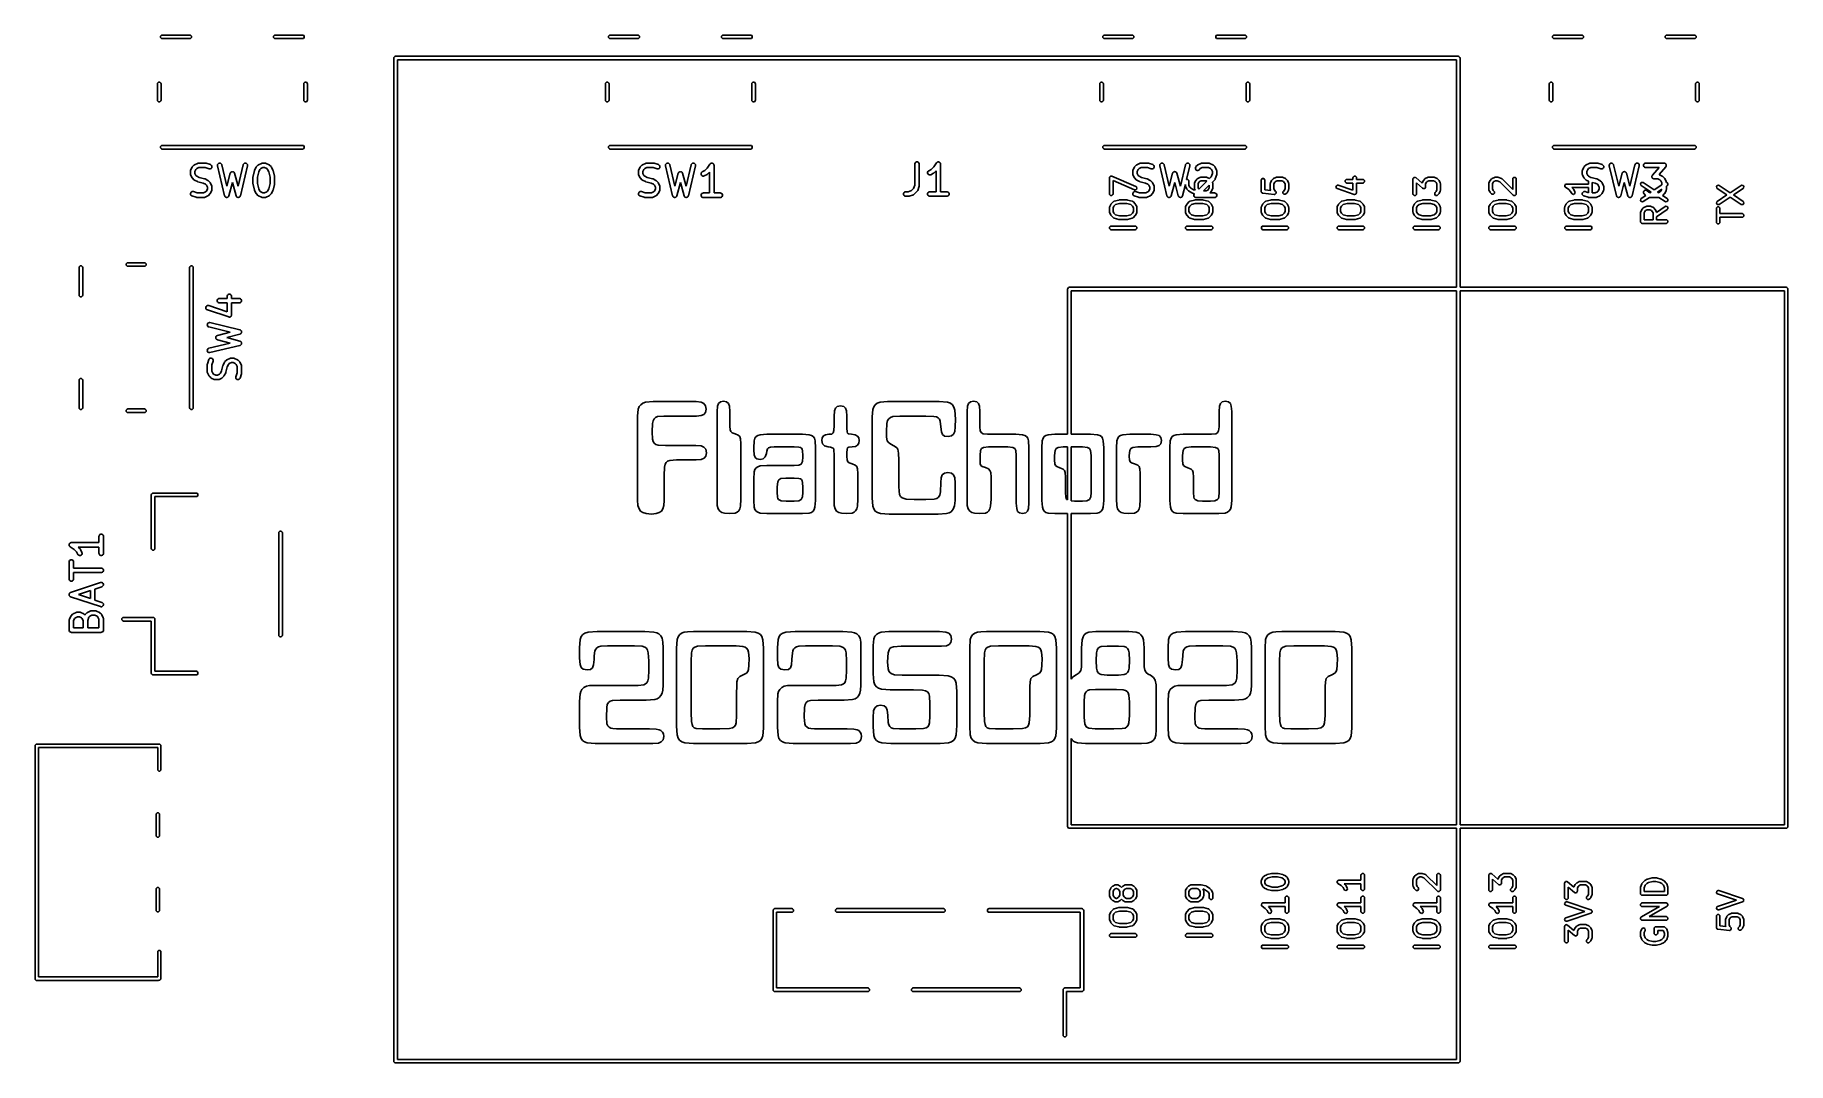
# Model space of a CAD drawing. Extents: x 172.1 to 230.8, y -103.3 to -68.9.
import ezdxf

# ---------------------------------------------------------------- set-up
doc = ezdxf.new("R2010")
doc.units = 0
doc.layers.add('BLACK', color=7, linetype='CONTINUOUS')

msp = doc.modelspace()

# ---------------------------------------------------------------- linework, layer by layer
at = {"layer": 'BLACK', "linetype": 'CONTINUOUS'}
for p, q in [((176.294567, -68.927039), (176.327039, -68.894567)), ((176.294567, -68.972961), (176.294567, -68.927039)), ((176.327039, -69.005433), (176.294567, -68.972961)), ((176.327039, -68.894567), (176.35, -68.89)), ((176.35, -69.01), (176.327039, -69.005433)), ((176.35, -68.89), (177.275, -68.89)), ((177.275, -69.01), (176.35, -69.01)), ((177.275, -68.89), (177.297961, -68.894567)), ((177.297961, -69.005433), (177.275, -69.01)), ((177.297961, -68.894567), (177.330433, -68.927039)), ((177.330433, -68.972961), (177.297961, -69.005433)), ((177.330433, -68.927039), (177.330433, -68.972961)), ((180.069567, -68.927039), (180.102039, -68.894567)), ((180.069567, -68.972961), (180.069567, -68.927039)), ((180.102039, -69.005433), (180.069567, -68.972961)), ((180.102039, -68.894567), (180.125, -68.89)), ((180.125, -69.01), (180.102039, -69.005433)), ((180.125, -68.89), (181.05, -68.89)), ((181.05, -69.01), (180.125, -69.01)), ((181.05, -68.89), (181.072961, -68.894567)), ((181.072961, -69.005433), (181.05, -69.01)), ((181.072961, -68.894567), (181.105433, -68.927039)), ((181.105433, -68.972961), (181.072961, -69.005433)), ((181.105433, -68.927039), (181.105433, -68.972961)), ((191.294567, -68.927039), (191.327039, -68.894567)), ((191.294567, -68.972961), (191.294567, -68.927039)), ((191.327039, -69.005433), (191.294567, -68.972961)), ((191.327039, -68.894567), (191.35, -68.89)), ((191.35, -69.01), (191.327039, -69.005433)), ((191.35, -68.89), (192.275, -68.89)), ((192.275, -69.01), (191.35, -69.01)), ((192.275, -68.89), (192.297961, -68.894567)), ((192.297961, -69.005433), (192.275, -69.01)), ((192.297961, -68.894567), (192.330433, -68.927039)), ((192.330433, -68.972961), (192.297961, -69.005433)), ((192.330433, -68.927039), (192.330433, -68.972961)), ((195.069567, -68.927039), (195.102039, -68.894567)), ((195.069567, -68.972961), (195.069567, -68.927039)), ((195.102039, -69.005433), (195.069567, -68.972961)), ((195.102039, -68.894567), (195.125, -68.89)), ((195.125, -69.01), (195.102039, -69.005433)), ((195.125, -68.89), (196.05, -68.89)), ((196.05, -69.01), (195.125, -69.01)), ((196.05, -68.89), (196.072961, -68.894567)), ((196.072961, -69.005433), (196.05, -69.01)), ((196.072961, -68.894567), (196.105433, -68.927039)), ((196.105433, -68.972961), (196.072961, -69.005433)), ((196.105433, -68.927039), (196.105433, -68.972961)), ((207.844567, -68.927039), (207.877039, -68.894567)), ((207.844567, -68.972961), (207.844567, -68.927039)), ((207.877039, -69.005433), (207.844567, -68.972961)), ((207.877039, -68.894567), (207.9, -68.89)), ((207.9, -69.01), (207.877039, -69.005433)), ((207.9, -68.89), (208.825, -68.89)), ((208.825, -69.01), (207.9, -69.01)), ((208.825, -68.89), (208.847961, -68.894567)), ((208.847961, -69.005433), (208.825, -69.01)), ((208.847961, -68.894567), (208.880433, -68.927039)), ((208.880433, -68.972961), (208.847961, -69.005433)), ((208.880433, -68.927039), (208.880433, -68.972961)), ((211.619567, -68.927039), (211.652039, -68.894567)), ((211.619567, -68.972961), (211.619567, -68.927039)), ((211.652039, -69.005433), (211.619567, -68.972961)), ((211.652039, -68.894567), (211.675, -68.89)), ((211.675, -69.01), (211.652039, -69.005433)), ((211.675, -68.89), (212.6, -68.89)), ((212.6, -69.01), (211.675, -69.01)), ((212.6, -68.89), (212.622961, -68.894567)), ((212.622961, -69.005433), (212.6, -69.01)), ((212.622961, -68.894567), (212.655433, -68.927039)), ((212.655433, -68.972961), (212.622961, -69.005433)), ((212.655433, -68.927039), (212.655433, -68.972961)), ((222.894567, -68.927039), (222.927039, -68.894567)), ((222.894567, -68.972961), (222.894567, -68.927039)), ((222.927039, -69.005433), (222.894567, -68.972961)), ((222.927039, -68.894567), (222.95, -68.89)), ((222.95, -69.01), (222.927039, -69.005433)), ((222.95, -68.89), (223.875, -68.89)), ((223.875, -69.01), (222.95, -69.01)), ((223.875, -68.89), (223.897961, -68.894567)), ((223.897961, -69.005433), (223.875, -69.01)), ((223.897961, -68.894567), (223.930433, -68.927039)), ((223.930433, -68.972961), (223.897961, -69.005433)), ((223.930433, -68.927039), (223.930433, -68.972961)), ((226.669567, -68.927039), (226.702039, -68.894567)), ((226.669567, -68.972961), (226.669567, -68.927039)), ((226.702039, -69.005433), (226.669567, -68.972961)), ((226.702039, -68.894567), (226.725, -68.89)), ((226.725, -69.01), (226.702039, -69.005433)), ((226.725, -68.89), (227.65, -68.89)), ((227.65, -69.01), (226.725, -69.01)), ((227.65, -68.89), (227.672961, -68.894567)), ((227.672961, -69.005433), (227.65, -69.01)), ((227.672961, -68.894567), (227.705433, -68.927039)), ((227.705433, -68.972961), (227.672961, -69.005433)), ((227.705433, -68.927039), (227.705433, -68.972961)), ((184.101576, -69.660997), (184.106143, -69.638036)), ((184.101576, -103.260997), (184.101576, -69.660997)), ((184.106143, -69.638036), (184.138615, -69.605564)), ((184.138615, -69.605564), (184.161576, -69.600997)), ((184.161576, -69.600997), (219.741576, -69.600997)), ((184.221576, -69.720997), (184.221576, -103.200997)), ((219.681576, -69.720997), (184.221576, -69.720997)), ((219.681576, -77.34), (219.681576, -69.720997)), ((219.741576, -69.600997), (219.764537, -69.605564)), ((219.764537, -69.605564), (219.797009, -69.638036)), ((219.797009, -69.638036), (219.801576, -69.660997)), ((219.801576, -69.660997), (219.801576, -77.34)), ((176.19, -70.525), (176.194567, -70.502039)), ((176.19, -71.075), (176.19, -70.525)), ((176.194567, -70.502039), (176.227039, -70.469567)), ((176.227039, -70.469567), (176.272961, -70.469567)), ((176.272961, -70.469567), (176.305433, -70.502039)), ((176.305433, -70.502039), (176.31, -70.525)), ((176.31, -70.525), (176.31, -71.075)), ((181.09, -70.525), (181.094567, -70.502039)), ((181.09, -71.075), (181.09, -70.525)), ((181.094567, -70.502039), (181.127039, -70.469567)), ((181.127039, -70.469567), (181.172961, -70.469567)), ((181.172961, -70.469567), (181.205433, -70.502039)), ((181.205433, -70.502039), (181.21, -70.525)), ((181.21, -70.525), (181.21, -71.075)), ((191.19, -70.525), (191.194567, -70.502039)), ((191.19, -71.075), (191.19, -70.525)), ((191.194567, -70.502039), (191.227039, -70.469567)), ((191.227039, -70.469567), (191.272961, -70.469567)), ((191.272961, -70.469567), (191.305433, -70.502039)), ((191.305433, -70.502039), (191.31, -70.525)), ((191.31, -70.525), (191.31, -71.075)), ((196.09, -70.525), (196.094567, -70.502039)), ((196.09, -71.075), (196.09, -70.525)), ((196.094567, -70.502039), (196.127039, -70.469567)), ((196.127039, -70.469567), (196.172961, -70.469567)), ((196.172961, -70.469567), (196.205433, -70.502039)), ((196.205433, -70.502039), (196.21, -70.525)), ((196.21, -70.525), (196.21, -71.075)), ((207.74, -70.525), (207.744567, -70.502039)), ((207.74, -71.075), (207.74, -70.525)), ((207.744567, -70.502039), (207.777039, -70.469567)), ((207.777039, -70.469567), (207.822961, -70.469567)), ((207.822961, -70.469567), (207.855433, -70.502039)), ((207.855433, -70.502039), (207.86, -70.525)), ((207.86, -70.525), (207.86, -71.075)), ((212.64, -70.525), (212.644567, -70.502039)), ((212.64, -71.075), (212.64, -70.525)), ((212.644567, -70.502039), (212.677039, -70.469567)), ((212.677039, -70.469567), (212.722961, -70.469567)), ((212.722961, -70.469567), (212.755433, -70.502039)), ((212.755433, -70.502039), (212.76, -70.525)), ((212.76, -70.525), (212.76, -71.075)), ((222.79, -70.525), (222.794567, -70.502039)), ((222.79, -71.075), (222.79, -70.525)), ((222.794567, -70.502039), (222.827039, -70.469567)), ((222.827039, -70.469567), (222.872961, -70.469567)), ((222.872961, -70.469567), (222.905433, -70.502039)), ((222.905433, -70.502039), (222.91, -70.525)), ((222.91, -70.525), (222.91, -71.075)), ((227.69, -70.525), (227.694567, -70.502039)), ((227.69, -71.075), (227.69, -70.525)), ((227.694567, -70.502039), (227.727039, -70.469567)), ((227.727039, -70.469567), (227.772961, -70.469567)), ((227.772961, -70.469567), (227.805433, -70.502039)), ((227.805433, -70.502039), (227.81, -70.525)), ((227.81, -70.525), (227.81, -71.075)), ((176.194567, -71.097961), (176.19, -71.075)), ((176.227039, -71.130433), (176.194567, -71.097961)), ((176.272961, -71.130433), (176.227039, -71.130433)), ((176.305433, -71.097961), (176.272961, -71.130433)), ((176.31, -71.075), (176.305433, -71.097961)), ((181.094567, -71.097961), (181.09, -71.075)), ((181.127039, -71.130433), (181.094567, -71.097961)), ((181.172961, -71.130433), (181.127039, -71.130433)), ((181.205433, -71.097961), (181.172961, -71.130433)), ((181.21, -71.075), (181.205433, -71.097961)), ((191.194567, -71.097961), (191.19, -71.075)), ((191.227039, -71.130433), (191.194567, -71.097961)), ((191.272961, -71.130433), (191.227039, -71.130433)), ((191.305433, -71.097961), (191.272961, -71.130433)), ((191.31, -71.075), (191.305433, -71.097961)), ((196.094567, -71.097961), (196.09, -71.075)), ((196.127039, -71.130433), (196.094567, -71.097961)), ((196.172961, -71.130433), (196.127039, -71.130433)), ((196.205433, -71.097961), (196.172961, -71.130433)), ((196.21, -71.075), (196.205433, -71.097961)), ((207.744567, -71.097961), (207.74, -71.075)), ((207.777039, -71.130433), (207.744567, -71.097961)), ((207.822961, -71.130433), (207.777039, -71.130433)), ((207.855433, -71.097961), (207.822961, -71.130433)), ((207.86, -71.075), (207.855433, -71.097961)), ((212.644567, -71.097961), (212.64, -71.075)), ((212.677039, -71.130433), (212.644567, -71.097961)), ((212.722961, -71.130433), (212.677039, -71.130433)), ((212.755433, -71.097961), (212.722961, -71.130433)), ((212.76, -71.075), (212.755433, -71.097961)), ((222.794567, -71.097961), (222.79, -71.075)), ((222.827039, -71.130433), (222.794567, -71.097961)), ((222.872961, -71.130433), (222.827039, -71.130433)), ((222.905433, -71.097961), (222.872961, -71.130433)), ((222.91, -71.075), (222.905433, -71.097961)), ((227.694567, -71.097961), (227.69, -71.075)), ((227.727039, -71.130433), (227.694567, -71.097961)), ((227.772961, -71.130433), (227.727039, -71.130433)), ((227.805433, -71.097961), (227.772961, -71.130433)), ((227.81, -71.075), (227.805433, -71.097961)), ((176.294567, -72.627039), (176.327039, -72.594567)), ((176.294567, -72.672961), (176.294567, -72.627039)), ((176.327039, -72.705433), (176.294567, -72.672961)), ((176.327039, -72.594567), (176.35, -72.59)), ((176.35, -72.71), (176.327039, -72.705433)), ((176.35, -72.59), (181.05, -72.59)), ((181.05, -72.71), (176.35, -72.71)), ((181.05, -72.59), (181.072961, -72.594567)), ((181.072961, -72.705433), (181.05, -72.71)), ((181.072961, -72.594567), (181.105433, -72.627039)), ((181.105433, -72.672961), (181.072961, -72.705433)), ((181.105433, -72.627039), (181.105433, -72.672961)), ((191.294567, -72.627039), (191.327039, -72.594567)), ((191.294567, -72.672961), (191.294567, -72.627039)), ((191.327039, -72.705433), (191.294567, -72.672961)), ((191.327039, -72.594567), (191.35, -72.59)), ((191.35, -72.71), (191.327039, -72.705433)), ((191.35, -72.59), (196.05, -72.59)), ((196.05, -72.71), (191.35, -72.71)), ((196.05, -72.59), (196.072961, -72.594567)), ((196.072961, -72.705433), (196.05, -72.71)), ((196.072961, -72.594567), (196.105433, -72.627039)), ((196.105433, -72.672961), (196.072961, -72.705433)), ((196.105433, -72.627039), (196.105433, -72.672961)), ((207.844567, -72.627039), (207.877039, -72.594567)), ((207.844567, -72.672961), (207.844567, -72.627039)), ((207.877039, -72.705433), (207.844567, -72.672961)), ((207.877039, -72.594567), (207.9, -72.59)), ((207.9, -72.71), (207.877039, -72.705433)), ((207.9, -72.59), (212.6, -72.59)), ((212.6, -72.71), (207.9, -72.71)), ((212.6, -72.59), (212.622961, -72.594567)), ((212.622961, -72.705433), (212.6, -72.71)), ((212.622961, -72.594567), (212.655433, -72.627039)), ((212.655433, -72.672961), (212.622961, -72.705433)), ((212.655433, -72.627039), (212.655433, -72.672961)), ((222.894567, -72.627039), (222.927039, -72.594567)), ((222.894567, -72.672961), (222.894567, -72.627039)), ((222.927039, -72.705433), (222.894567, -72.672961)), ((222.927039, -72.594567), (222.95, -72.59)), ((222.95, -72.71), (222.927039, -72.705433)), ((222.95, -72.59), (227.65, -72.59)), ((227.65, -72.71), (222.95, -72.71)), ((227.65, -72.59), (227.672961, -72.594567)), ((227.672961, -72.705433), (227.65, -72.71)), ((227.672961, -72.594567), (227.705433, -72.627039)), ((227.705433, -72.672961), (227.672961, -72.705433)), ((227.705433, -72.627039), (227.705433, -72.672961)), ((177.299585, -73.411754), (177.347204, -73.316516)), ((177.347204, -73.316516), (177.351168, -73.310216)), ((177.351168, -73.310216), (177.351926, -73.308389)), ((177.351926, -73.308389), (177.353614, -73.306332)), ((177.353614, -73.306332), (177.355036, -73.304073)), ((177.355036, -73.304073), (177.356534, -73.302773)), ((177.356534, -73.302773), (177.361253, -73.297024)), ((177.361253, -73.297024), (177.408872, -73.249405)), ((177.408872, -73.249405), (177.414621, -73.244686)), ((177.414621, -73.244686), (177.415921, -73.243188)), ((177.415921, -73.243188), (177.41818, -73.241766)), ((177.41818, -73.241766), (177.420237, -73.240078)), ((177.420237, -73.240078), (177.422064, -73.23932)), ((177.422064, -73.23932), (177.428364, -73.235356)), ((177.428364, -73.235356), (177.523602, -73.187737)), ((177.574848, -73.329819), (177.506332, -73.364077)), ((177.523602, -73.187737), (177.537333, -73.182482)), ((177.537333, -73.182482), (177.540022, -73.18229)), ((177.540022, -73.18229), (177.542511, -73.18126)), ((177.542511, -73.18126), (177.557143, -73.179819)), ((177.557143, -73.179819), (177.795238, -73.179819)), ((177.783068, -73.329819), (177.574848, -73.329819)), ((177.914377, -73.373589), (177.783068, -73.329819)), ((177.795238, -73.179819), (177.802643, -73.180548)), ((177.802643, -73.180548), (177.804618, -73.180408)), ((177.804618, -73.180408), (177.807215, -73.180998)), ((177.807215, -73.180998), (177.80987, -73.18126)), ((177.80987, -73.18126), (177.811701, -73.182018)), ((177.811701, -73.182018), (177.818955, -73.183668)), ((177.818955, -73.183668), (177.961812, -73.231287)), ((177.984078, -73.361688), (177.957904, -73.374774)), ((177.961812, -73.231287), (177.975237, -73.237281)), ((177.975237, -73.237281), (177.997344, -73.256455)), ((178.003252, -73.33958), (177.984078, -73.361688)), ((177.997344, -73.256455), (178.010431, -73.282628)), ((178.012506, -73.311818), (178.003252, -73.33958)), ((178.010431, -73.282628), (178.012506, -73.311818)), ((178.196481, -73.257623), (178.201114, -73.228728)), ((178.198469, -73.272191), (178.196481, -73.257623)), ((178.436564, -74.272191), (178.198469, -73.272191)), ((178.201114, -73.228728), (178.21645, -73.203806)), ((178.21645, -73.203806), (178.240157, -73.186649)), ((178.240157, -73.186649), (178.268625, -73.179871)), ((178.268625, -73.179871), (178.29752, -73.184504)), ((178.29752, -73.184504), (178.322442, -73.19984)), ((178.322442, -73.19984), (178.339599, -73.223547)), ((178.339599, -73.223547), (178.344389, -73.237447)), ((178.344389, -73.237447), (178.51364, -73.948303)), ((178.886359, -73.948303), (179.055612, -73.237448)), ((179.201532, -73.272191), (178.963436, -74.272191)), ((179.055612, -73.237448), (179.060402, -73.223547)), ((179.060402, -73.223547), (179.077559, -73.19984)), ((179.077559, -73.19984), (179.102481, -73.184504)), ((179.102481, -73.184504), (179.131376, -73.179871)), ((179.131376, -73.179871), (179.159844, -73.18665)), ((179.159844, -73.18665), (179.183551, -73.203806)), ((179.183551, -73.203806), (179.198887, -73.228728)), ((179.198887, -73.228728), (179.20352, -73.257623)), ((179.20352, -73.257623), (179.201532, -73.272191)), ((179.442442, -73.411754), (179.490061, -73.316516)), ((179.490061, -73.316516), (179.494025, -73.310216)), ((179.494025, -73.310216), (179.494783, -73.308389)), ((179.494783, -73.308389), (179.496471, -73.306332)), ((179.496471, -73.306332), (179.497893, -73.304073)), ((179.497893, -73.304073), (179.499391, -73.302773)), ((179.499391, -73.302773), (179.50411, -73.297024)), ((179.50411, -73.297024), (179.551729, -73.249405)), ((179.551729, -73.249405), (179.557478, -73.244686)), ((179.557478, -73.244686), (179.558778, -73.243188)), ((179.558778, -73.243188), (179.561037, -73.241766)), ((179.561037, -73.241766), (179.563094, -73.240078)), ((179.563094, -73.240078), (179.564921, -73.23932)), ((179.564921, -73.23932), (179.571221, -73.235356)), ((179.571221, -73.235356), (179.666459, -73.187737)), ((179.717705, -73.329819), (179.649189, -73.364077)), ((179.666459, -73.187737), (179.68019, -73.182482)), ((179.68019, -73.182482), (179.682879, -73.18229)), ((179.682879, -73.18229), (179.685368, -73.18126)), ((179.685368, -73.18126), (179.7, -73.179819)), ((179.7, -73.179819), (179.795238, -73.179819)), ((179.777533, -73.329819), (179.717705, -73.329819)), ((179.846049, -73.364077), (179.777533, -73.329819)), ((179.795238, -73.179819), (179.80987, -73.18126)), ((179.80987, -73.18126), (179.812359, -73.182291)), ((179.812359, -73.182291), (179.815047, -73.182482)), ((179.815047, -73.182482), (179.828779, -73.187737)), ((179.828779, -73.187737), (179.924017, -73.235356)), ((179.924017, -73.235356), (179.930316, -73.23932)), ((179.930316, -73.23932), (179.932144, -73.240078)), ((179.932144, -73.240078), (179.9342, -73.241766)), ((179.9342, -73.241766), (179.93646, -73.243188)), ((179.93646, -73.243188), (179.937759, -73.244686)), ((179.937759, -73.244686), (179.943509, -73.249405)), ((179.943509, -73.249405), (179.991128, -73.297024)), ((179.991128, -73.297024), (179.995846, -73.302773)), ((179.995846, -73.302773), (179.997345, -73.304073)), ((179.997345, -73.304073), (179.998766, -73.306332)), ((179.998766, -73.306332), (180.000455, -73.308389)), ((180.000455, -73.308389), (180.001212, -73.310216)), ((180.001212, -73.310216), (180.005177, -73.316516)), ((180.005177, -73.316516), (180.052796, -73.411754)), ((192.299585, -73.411754), (192.347204, -73.316516)), ((192.347204, -73.316516), (192.351168, -73.310216)), ((192.351168, -73.310216), (192.351926, -73.308389)), ((192.351926, -73.308389), (192.353614, -73.306332)), ((192.353614, -73.306332), (192.355036, -73.304073)), ((192.355036, -73.304073), (192.356534, -73.302773)), ((192.356534, -73.302773), (192.361253, -73.297024)), ((192.361253, -73.297024), (192.408872, -73.249405)), ((192.408872, -73.249405), (192.414621, -73.244686)), ((192.414621, -73.244686), (192.415921, -73.243188)), ((192.415921, -73.243188), (192.41818, -73.241766)), ((192.41818, -73.241766), (192.420237, -73.240078)), ((192.420237, -73.240078), (192.422064, -73.23932)), ((192.422064, -73.23932), (192.428364, -73.235356)), ((192.428364, -73.235356), (192.523602, -73.187737)), ((192.574848, -73.329819), (192.506332, -73.364077)), ((192.523602, -73.187737), (192.537333, -73.182482)), ((192.537333, -73.182482), (192.540022, -73.18229)), ((192.540022, -73.18229), (192.542511, -73.18126)), ((192.542511, -73.18126), (192.557143, -73.179819)), ((192.557143, -73.179819), (192.795238, -73.179819)), ((192.783068, -73.329819), (192.574848, -73.329819)), ((192.914377, -73.373589), (192.783068, -73.329819)), ((192.795238, -73.179819), (192.802643, -73.180548)), ((192.802643, -73.180548), (192.804618, -73.180408)), ((192.804618, -73.180408), (192.807215, -73.180998)), ((192.807215, -73.180998), (192.80987, -73.18126)), ((192.80987, -73.18126), (192.811701, -73.182018)), ((192.811701, -73.182018), (192.818955, -73.183668)), ((192.818955, -73.183668), (192.961812, -73.231287)), ((192.984078, -73.361688), (192.957904, -73.374774)), ((192.961812, -73.231287), (192.975237, -73.237281)), ((192.975237, -73.237281), (192.997344, -73.256455)), ((193.003252, -73.33958), (192.984078, -73.361688)), ((192.997344, -73.256455), (193.010431, -73.282628)), ((193.012506, -73.311818), (193.003252, -73.33958)), ((193.010431, -73.282628), (193.012506, -73.311818)), ((193.196481, -73.257623), (193.201114, -73.228728)), ((193.198469, -73.272191), (193.196481, -73.257623)), ((193.436564, -74.272191), (193.198469, -73.272191)), ((193.201114, -73.228728), (193.21645, -73.203806)), ((193.21645, -73.203806), (193.240157, -73.186649)), ((193.240157, -73.186649), (193.268625, -73.179871)), ((193.268625, -73.179871), (193.29752, -73.184504)), ((193.29752, -73.184504), (193.322442, -73.19984)), ((193.322442, -73.19984), (193.339599, -73.223547)), ((193.339599, -73.223547), (193.344389, -73.237447)), ((193.344389, -73.237447), (193.51364, -73.948303)), ((193.886359, -73.948303), (194.055612, -73.237448)), ((194.201532, -73.272191), (193.963436, -74.272191)), ((194.055612, -73.237448), (194.060402, -73.223547)), ((194.060402, -73.223547), (194.077559, -73.19984)), ((194.077559, -73.19984), (194.102481, -73.184504)), ((194.102481, -73.184504), (194.131376, -73.179871)), ((194.131376, -73.179871), (194.159844, -73.18665)), ((194.159844, -73.18665), (194.183551, -73.203806)), ((194.183551, -73.203806), (194.198887, -73.228728)), ((194.198887, -73.228728), (194.20352, -73.257623)), ((194.20352, -73.257623), (194.201532, -73.272191)), ((194.512716, -73.431275), (194.594095, -73.349896)), ((194.594095, -73.349896), (194.685215, -73.213216)), ((194.685215, -73.213216), (194.685249, -73.213173)), ((194.685249, -73.213173), (194.685259, -73.213151)), ((194.685259, -73.213151), (194.68531, -73.213099)), ((194.68531, -73.213099), (194.694531, -73.201841)), ((194.694531, -73.201841), (194.7007, -73.197709)), ((194.7007, -73.197709), (194.705951, -73.192459)), ((194.705951, -73.192459), (194.71274, -73.189646)), ((194.71274, -73.189646), (194.718846, -73.185558)), ((194.718846, -73.185558), (194.726126, -73.184101)), ((194.726126, -73.184101), (194.732987, -73.18126)), ((194.732987, -73.18126), (194.740335, -73.18126)), ((194.740335, -73.18126), (194.74754, -73.179819)), ((194.74754, -73.179819), (194.754824, -73.18126)), ((194.754824, -73.18126), (194.762251, -73.18126)), ((194.762251, -73.18126), (194.769039, -73.184072)), ((194.769039, -73.184072), (194.776248, -73.185498)), ((194.776248, -73.185498), (194.782427, -73.189617)), ((194.782427, -73.189617), (194.789287, -73.192459)), ((194.789287, -73.192459), (194.79448, -73.197652)), ((194.79448, -73.197652), (194.800597, -73.20173)), ((194.800597, -73.20173), (194.80473, -73.207902)), ((194.80473, -73.207902), (194.809979, -73.213151)), ((194.809979, -73.213151), (194.81279, -73.219938)), ((194.81279, -73.219938), (194.81688, -73.226045)), ((194.81688, -73.226045), (194.818336, -73.233326)), ((194.818336, -73.233326), (194.821178, -73.240187)), ((194.821178, -73.240187), (194.822603, -73.254663)), ((194.822603, -73.254663), (194.822619, -73.25474)), ((194.822619, -73.25474), (194.822613, -73.254766)), ((194.822613, -73.254766), (194.822619, -73.254819)), ((194.822619, -73.254819), (194.822619, -74.179819)), ((201.543242, -73.214819), (201.544683, -73.200187)), ((201.543242, -73.916934), (201.543242, -73.214819)), ((201.544683, -73.200187), (201.555882, -73.173151)), ((201.555882, -73.173151), (201.576574, -73.152459)), ((201.576574, -73.152459), (201.60361, -73.14126)), ((201.60361, -73.14126), (201.632874, -73.14126)), ((201.632874, -73.14126), (201.65991, -73.152459)), ((201.65991, -73.152459), (201.680602, -73.173151)), ((201.680602, -73.173151), (201.691801, -73.200187)), ((201.691801, -73.200187), (201.693242, -73.214819)), ((201.693242, -73.214819), (201.693242, -73.929104)), ((202.097625, -73.391275), (202.179004, -73.309896)), ((202.179004, -73.309896), (202.270124, -73.173216)), ((202.270124, -73.173216), (202.270158, -73.173173)), ((202.270158, -73.173173), (202.270168, -73.173151)), ((202.270168, -73.173151), (202.270219, -73.173099)), ((202.270219, -73.173099), (202.27944, -73.161841)), ((202.27944, -73.161841), (202.285609, -73.157709)), ((202.285609, -73.157709), (202.29086, -73.152459)), ((202.29086, -73.152459), (202.297649, -73.149646)), ((202.297649, -73.149646), (202.303755, -73.145558)), ((202.303755, -73.145558), (202.311035, -73.144101)), ((202.311035, -73.144101), (202.317896, -73.14126)), ((202.317896, -73.14126), (202.325244, -73.14126)), ((202.325244, -73.14126), (202.332449, -73.139819)), ((202.332449, -73.139819), (202.339733, -73.14126)), ((202.339733, -73.14126), (202.34716, -73.14126)), ((202.34716, -73.14126), (202.353948, -73.144072)), ((202.353948, -73.144072), (202.361157, -73.145498)), ((202.361157, -73.145498), (202.367336, -73.149617)), ((202.367336, -73.149617), (202.374196, -73.152459)), ((202.374196, -73.152459), (202.379389, -73.157652)), ((202.379389, -73.157652), (202.385506, -73.16173)), ((202.385506, -73.16173), (202.389639, -73.167902)), ((202.389639, -73.167902), (202.394888, -73.173151)), ((202.394888, -73.173151), (202.397699, -73.179938)), ((202.397699, -73.179938), (202.401789, -73.186045)), ((202.401789, -73.186045), (202.403245, -73.193326)), ((202.403245, -73.193326), (202.406087, -73.200187)), ((202.406087, -73.200187), (202.407512, -73.214663)), ((202.407512, -73.214663), (202.407528, -73.21474)), ((202.407528, -73.21474), (202.407522, -73.214766)), ((202.407522, -73.214766), (202.407528, -73.214819)), ((202.407528, -73.214819), (202.407528, -74.139819)), ((208.849585, -73.411754), (208.897204, -73.316516)), ((208.897204, -73.316516), (208.901168, -73.310216)), ((208.901168, -73.310216), (208.901926, -73.308389)), ((208.901926, -73.308389), (208.903614, -73.306332)), ((208.903614, -73.306332), (208.905036, -73.304073)), ((208.905036, -73.304073), (208.906534, -73.302773)), ((208.906534, -73.302773), (208.911253, -73.297024)), ((208.911253, -73.297024), (208.958872, -73.249405)), ((208.958872, -73.249405), (208.964621, -73.244686)), ((208.964621, -73.244686), (208.965921, -73.243188)), ((208.965921, -73.243188), (208.96818, -73.241766)), ((208.96818, -73.241766), (208.970237, -73.240078)), ((208.970237, -73.240078), (208.972064, -73.23932)), ((208.972064, -73.23932), (208.978364, -73.235356)), ((208.978364, -73.235356), (209.073602, -73.187737)), ((209.124848, -73.329819), (209.056332, -73.364077)), ((209.073602, -73.187737), (209.087333, -73.182482)), ((209.087333, -73.182482), (209.090022, -73.18229)), ((209.090022, -73.18229), (209.092511, -73.18126)), ((209.092511, -73.18126), (209.107143, -73.179819)), ((209.107143, -73.179819), (209.345238, -73.179819)), ((209.333068, -73.329819), (209.124848, -73.329819)), ((209.464377, -73.373589), (209.333068, -73.329819)), ((209.345238, -73.179819), (209.352643, -73.180548)), ((209.352643, -73.180548), (209.354618, -73.180408)), ((209.354618, -73.180408), (209.357215, -73.180998)), ((209.357215, -73.180998), (209.35987, -73.18126)), ((209.35987, -73.18126), (209.361701, -73.182018)), ((209.361701, -73.182018), (209.368955, -73.183668)), ((209.368955, -73.183668), (209.511812, -73.231287)), ((209.534078, -73.361688), (209.507904, -73.374774)), ((209.511812, -73.231287), (209.525237, -73.237281)), ((209.525237, -73.237281), (209.547344, -73.256455)), ((209.553252, -73.33958), (209.534078, -73.361688)), ((209.547344, -73.256455), (209.560431, -73.282628)), ((209.562506, -73.311818), (209.553252, -73.33958)), ((209.560431, -73.282628), (209.562506, -73.311818)), ((209.746481, -73.257623), (209.751114, -73.228728)), ((209.748469, -73.272191), (209.746481, -73.257623)), ((209.986564, -74.272191), (209.748469, -73.272191)), ((209.751114, -73.228728), (209.76645, -73.203806)), ((209.76645, -73.203806), (209.790157, -73.186649)), ((209.790157, -73.186649), (209.818625, -73.179871)), ((209.818625, -73.179871), (209.84752, -73.184504)), ((209.84752, -73.184504), (209.872442, -73.19984)), ((209.872442, -73.19984), (209.889599, -73.223547)), ((209.889599, -73.223547), (209.894389, -73.237447)), ((209.894389, -73.237447), (210.06364, -73.948303)), ((210.436359, -73.948303), (210.605612, -73.237448)), ((210.605612, -73.237448), (210.610402, -73.223547)), ((210.610402, -73.223547), (210.627559, -73.19984)), ((210.627559, -73.19984), (210.652481, -73.184504)), ((210.751532, -73.272191), (210.641896, -73.732662)), ((210.652481, -73.184504), (210.681376, -73.179871)), ((210.681376, -73.179871), (210.709844, -73.18665)), ((210.709844, -73.18665), (210.733551, -73.203806)), ((210.733551, -73.203806), (210.748887, -73.228728)), ((210.748887, -73.228728), (210.75352, -73.257623)), ((210.75352, -73.257623), (210.751532, -73.272191)), ((210.938346, -73.335426), (210.949545, -73.308389)), ((210.938346, -73.364688), (210.938346, -73.335426)), ((210.949545, -73.308389), (210.958872, -73.297024)), ((210.958872, -73.297024), (211.006491, -73.249405)), ((211.006491, -73.249405), (211.01224, -73.244686)), ((211.01224, -73.244686), (211.01354, -73.243188)), ((211.01354, -73.243188), (211.015799, -73.241766)), ((211.015799, -73.241766), (211.017856, -73.240078)), ((211.017856, -73.240078), (211.019683, -73.23932)), ((211.019683, -73.23932), (211.025983, -73.235356)), ((211.025983, -73.235356), (211.121221, -73.187737)), ((211.172467, -73.329819), (211.103951, -73.364077)), ((211.121221, -73.187737), (211.134952, -73.182482)), ((211.134952, -73.182482), (211.137641, -73.18229)), ((211.137641, -73.18229), (211.14013, -73.18126)), ((211.14013, -73.18126), (211.154762, -73.179819)), ((211.154762, -73.179819), (211.392857, -73.179819)), ((211.375152, -73.329819), (211.172467, -73.329819)), ((211.443668, -73.364077), (211.375152, -73.329819)), ((211.392857, -73.179819), (211.407489, -73.18126)), ((211.407489, -73.18126), (211.409978, -73.182291)), ((211.409978, -73.182291), (211.412666, -73.182482)), ((211.412666, -73.182482), (211.426398, -73.187737)), ((211.426398, -73.187737), (211.521636, -73.235356)), ((211.521636, -73.235356), (211.527935, -73.23932)), ((211.527935, -73.23932), (211.529763, -73.240078)), ((211.529763, -73.240078), (211.531819, -73.241766)), ((211.531819, -73.241766), (211.534079, -73.243188)), ((211.534079, -73.243188), (211.535378, -73.244686)), ((211.535378, -73.244686), (211.541128, -73.249405)), ((211.541128, -73.249405), (211.588747, -73.297024)), ((211.588747, -73.297024), (211.593465, -73.302773)), ((211.593465, -73.302773), (211.594964, -73.304073)), ((211.594964, -73.304073), (211.596385, -73.306332)), ((211.596385, -73.306332), (211.598074, -73.308389)), ((211.598074, -73.308389), (211.598831, -73.310216)), ((211.598831, -73.310216), (211.602796, -73.316516)), ((211.602796, -73.316516), (211.650415, -73.411754)), ((223.899585, -73.411754), (223.947204, -73.316516)), ((223.947204, -73.316516), (223.951168, -73.310216)), ((223.951168, -73.310216), (223.951926, -73.308389)), ((223.951926, -73.308389), (223.953614, -73.306332)), ((223.953614, -73.306332), (223.955036, -73.304073)), ((223.955036, -73.304073), (223.956534, -73.302773)), ((223.956534, -73.302773), (223.961253, -73.297024)), ((223.961253, -73.297024), (224.008872, -73.249405)), ((224.008872, -73.249405), (224.014621, -73.244686)), ((224.014621, -73.244686), (224.015921, -73.243188)), ((224.015921, -73.243188), (224.01818, -73.241766)), ((224.01818, -73.241766), (224.020237, -73.240078)), ((224.020237, -73.240078), (224.022064, -73.23932)), ((224.022064, -73.23932), (224.028364, -73.235356)), ((224.028364, -73.235356), (224.123602, -73.187737)), ((224.174848, -73.329819), (224.106332, -73.364077)), ((224.123602, -73.187737), (224.137333, -73.182482)), ((224.137333, -73.182482), (224.140022, -73.18229)), ((224.140022, -73.18229), (224.142511, -73.18126)), ((224.142511, -73.18126), (224.157143, -73.179819)), ((224.157143, -73.179819), (224.395238, -73.179819)), ((224.383068, -73.329819), (224.174848, -73.329819)), ((224.514377, -73.373589), (224.383068, -73.329819)), ((224.395238, -73.179819), (224.402643, -73.180548)), ((224.402643, -73.180548), (224.404618, -73.180408)), ((224.404618, -73.180408), (224.407215, -73.180998)), ((224.407215, -73.180998), (224.40987, -73.18126)), ((224.40987, -73.18126), (224.411701, -73.182018)), ((224.411701, -73.182018), (224.418955, -73.183668)), ((224.418955, -73.183668), (224.561812, -73.231287)), ((224.584078, -73.361688), (224.557904, -73.374774)), ((224.561812, -73.231287), (224.575237, -73.237281)), ((224.575237, -73.237281), (224.597344, -73.256455)), ((224.603252, -73.33958), (224.584078, -73.361688)), ((224.597344, -73.256455), (224.610431, -73.282628)), ((224.612506, -73.311818), (224.603252, -73.33958)), ((224.610431, -73.282628), (224.612506, -73.311818)), ((224.796481, -73.257623), (224.801114, -73.228728)), ((224.798469, -73.272191), (224.796481, -73.257623)), ((225.036564, -74.272191), (224.798469, -73.272191)), ((224.801114, -73.228728), (224.81645, -73.203806)), ((224.81645, -73.203806), (224.840157, -73.186649)), ((224.840157, -73.186649), (224.868625, -73.179871)), ((224.868625, -73.179871), (224.89752, -73.184504)), ((224.89752, -73.184504), (224.922442, -73.19984)), ((224.922442, -73.19984), (224.939599, -73.223547)), ((224.939599, -73.223547), (224.944389, -73.237447)), ((224.944389, -73.237447), (225.11364, -73.948303)), ((225.486359, -73.948303), (225.655612, -73.237448)), ((225.801532, -73.272191), (225.563436, -74.272191)), ((225.655612, -73.237448), (225.660402, -73.223547)), ((225.660402, -73.223547), (225.677559, -73.19984)), ((225.677559, -73.19984), (225.702481, -73.184504)), ((225.702481, -73.184504), (225.731376, -73.179871)), ((225.731376, -73.179871), (225.759844, -73.18665)), ((225.759844, -73.18665), (225.783551, -73.203806)), ((225.783551, -73.203806), (225.798887, -73.228728)), ((225.798887, -73.228728), (225.80352, -73.257623)), ((225.80352, -73.257623), (225.801532, -73.272191)), ((225.940727, -73.240187), (225.951926, -73.213151)), ((225.940727, -73.269451), (225.940727, -73.240187)), ((225.951926, -73.296487), (225.940727, -73.269451)), ((225.951926, -73.213151), (225.972618, -73.192459)), ((225.972618, -73.317179), (225.951926, -73.296487)), ((225.972618, -73.192459), (225.999654, -73.18126)), ((225.999654, -73.328378), (225.972618, -73.317179)), ((225.999654, -73.18126), (226.014286, -73.179819)), ((226.014286, -73.329819), (225.999654, -73.328378)), ((226.014286, -73.179819), (226.633333, -73.179819)), ((226.468051, -73.329819), (226.014286, -73.329819)), ((226.243557, -73.586383), (226.468051, -73.329819)), ((226.689776, -73.304207), (226.46288, -73.563516)), ((226.633333, -73.179819), (226.641071, -73.180581)), ((226.641071, -73.180581), (226.643039, -73.18045)), ((226.643039, -73.18045), (226.644394, -73.180908)), ((226.644394, -73.180908), (226.647965, -73.18126)), ((226.647965, -73.18126), (226.659222, -73.185923)), ((226.659222, -73.185923), (226.67076, -73.189825)), ((226.67076, -73.189825), (226.672664, -73.19149)), ((226.672664, -73.19149), (226.675001, -73.192459)), ((226.675001, -73.192459), (226.683611, -73.201069)), ((226.683611, -73.201069), (226.692784, -73.209095)), ((226.694297, -73.297882), (226.689776, -73.304207)), ((226.692784, -73.209095), (226.693906, -73.211364)), ((226.693906, -73.211364), (226.695693, -73.213151)), ((226.695693, -73.296487), (226.694297, -73.297882)), ((226.695693, -73.213151), (226.700353, -73.224401)), ((226.696241, -73.295163), (226.695693, -73.296487)), ((226.698327, -73.292246), (226.696241, -73.295163)), ((226.702228, -73.280708), (226.698327, -73.292246)), ((226.700353, -73.224401), (226.705756, -73.235327)), ((226.706892, -73.269451), (226.702228, -73.280708)), ((226.705756, -73.235327), (226.705924, -73.23785)), ((226.705924, -73.23785), (226.706892, -73.240187)), ((226.706892, -73.240187), (226.706892, -73.252371)), ((226.706892, -73.252371), (226.707702, -73.264525)), ((226.707702, -73.264525), (226.706892, -73.26692)), ((226.706892, -73.26692), (226.706892, -73.269451)), ((177.291667, -73.445295), (177.293108, -73.430663)), ((177.291667, -73.540533), (177.291667, -73.445295)), ((177.293108, -73.555165), (177.291667, -73.540533)), ((177.293108, -73.430663), (177.294139, -73.428173)), ((177.294139, -73.557654), (177.293108, -73.555165)), ((177.294139, -73.428173), (177.29433, -73.425486)), ((177.29433, -73.560342), (177.294139, -73.557654)), ((177.29433, -73.425486), (177.299585, -73.411754)), ((177.299585, -73.574074), (177.29433, -73.560342)), ((177.347204, -73.669312), (177.299585, -73.574074)), ((177.351168, -73.675611), (177.347204, -73.669312)), ((177.351926, -73.677439), (177.351168, -73.675611)), ((177.353614, -73.679495), (177.351926, -73.677439)), ((177.355036, -73.681755), (177.353614, -73.679495)), ((177.356534, -73.683054), (177.355036, -73.681755)), ((177.361253, -73.688804), (177.356534, -73.683054)), ((177.408872, -73.736423), (177.361253, -73.688804)), ((177.414621, -73.741141), (177.408872, -73.736423)), ((177.415921, -73.74264), (177.414621, -73.741141)), ((177.41818, -73.744061), (177.415921, -73.74264)), ((177.420237, -73.74575), (177.41818, -73.744061)), ((177.422064, -73.746507), (177.420237, -73.74575)), ((177.428364, -73.750472), (177.422064, -73.746507)), ((177.523602, -73.798091), (177.428364, -73.750472)), ((177.475925, -73.394484), (177.441667, -73.463)), ((177.441667, -73.463), (177.441667, -73.522828)), ((177.441667, -73.522828), (177.475925, -73.591344)), ((177.506332, -73.364077), (177.475925, -73.394484)), ((177.475925, -73.591344), (177.506332, -73.621751)), ((177.506332, -73.621751), (177.583319, -73.660244)), ((177.524671, -73.7985), (177.523602, -73.798091)), ((177.525107, -73.798823), (177.524671, -73.7985)), ((177.531243, -73.801015), (177.525107, -73.798823)), ((177.537333, -73.803346), (177.531243, -73.801015)), ((177.537873, -73.803384), (177.537333, -73.803346)), ((177.538953, -73.80377), (177.537873, -73.803384)), ((177.721443, -73.849392), (177.538953, -73.80377)), ((177.583319, -73.660244), (177.765809, -73.705867)), ((177.79843, -73.887886), (177.721443, -73.849392)), ((177.765809, -73.705867), (177.766888, -73.706252)), ((177.766888, -73.706252), (177.767428, -73.706291)), ((177.767428, -73.706291), (177.773509, -73.708618)), ((177.773509, -73.708618), (177.779655, -73.710814)), ((177.779655, -73.710814), (177.78009, -73.711136)), ((177.78009, -73.711136), (177.78116, -73.711546)), ((177.78116, -73.711546), (177.876398, -73.759165)), ((177.828837, -73.918293), (177.79843, -73.887886)), ((177.863095, -73.986809), (177.828837, -73.918293)), ((177.876398, -73.759165), (177.882697, -73.763129)), ((177.882697, -73.763129), (177.884525, -73.763887)), ((177.884525, -73.763887), (177.886581, -73.765575)), ((177.886581, -73.765575), (177.888841, -73.766997)), ((177.888841, -73.766997), (177.89014, -73.768495)), ((177.89014, -73.768495), (177.89589, -73.773214)), ((177.89589, -73.773214), (177.943509, -73.820833)), ((177.928714, -73.376849), (177.914377, -73.373589)), ((177.957904, -73.374774), (177.928714, -73.376849)), ((177.943509, -73.820833), (177.948227, -73.826582)), ((177.948227, -73.826582), (177.949726, -73.827882)), ((177.949726, -73.827882), (177.951147, -73.830141)), ((177.951147, -73.830141), (177.952836, -73.832198)), ((177.952836, -73.832198), (177.953593, -73.834025)), ((177.953593, -73.834025), (177.957558, -73.840325)), ((177.957558, -73.840325), (178.005177, -73.935563)), ((178.005177, -73.935563), (178.010432, -73.949294)), ((178.010432, -73.949294), (178.010623, -73.951983)), ((178.51364, -73.948303), (178.627532, -73.521208)), ((178.699999, -73.831613), (178.581992, -74.274144)), ((178.627532, -73.521208), (178.628817, -73.517779)), ((178.628817, -73.517779), (178.629009, -73.51634)), ((178.629009, -73.51634), (178.629998, -73.51463)), ((178.629998, -73.51463), (178.632695, -73.507441)), ((178.632695, -73.507441), (178.638712, -73.49958)), ((178.638712, -73.49958), (178.643671, -73.491015)), ((178.643671, -73.491015), (178.647528, -73.488062)), ((178.647528, -73.488062), (178.650482, -73.484204)), ((178.650482, -73.484204), (178.659049, -73.479243)), ((178.659049, -73.479243), (178.666909, -73.473228)), ((178.666909, -73.473228), (178.671601, -73.471976)), ((178.671601, -73.471976), (178.675807, -73.469542)), ((178.675807, -73.469542), (178.685624, -73.468237)), ((178.685624, -73.468237), (178.695185, -73.465688)), ((178.695185, -73.465688), (178.699997, -73.466327)), ((178.699997, -73.466327), (178.704816, -73.465687)), ((178.818008, -74.274144), (178.699999, -73.831613)), ((178.704816, -73.465687), (178.714386, -73.468239)), ((178.714386, -73.468239), (178.724193, -73.469542)), ((178.724193, -73.469542), (178.728394, -73.471974)), ((178.728394, -73.471974), (178.733091, -73.473227)), ((178.733091, -73.473227), (178.740953, -73.479245)), ((178.740953, -73.479245), (178.749518, -73.484204)), ((178.749518, -73.484204), (178.75247, -73.488061)), ((178.75247, -73.488061), (178.756329, -73.491015)), ((178.756329, -73.491015), (178.76129, -73.499583)), ((178.76129, -73.499583), (178.767305, -73.507442)), ((178.767305, -73.507442), (178.769999, -73.514626)), ((178.769999, -73.514626), (178.770991, -73.516339)), ((178.770991, -73.516339), (178.771182, -73.51778)), ((178.771182, -73.51778), (178.772468, -73.521208)), ((178.772468, -73.521208), (178.886359, -73.948303)), ((179.386905, -73.635771), (179.387156, -73.633217)), ((179.386905, -73.873866), (179.386905, -73.635771)), ((179.387156, -73.876419), (179.386905, -73.873866)), ((179.386994, -73.632125), (179.387803, -73.626651)), ((179.387156, -73.633217), (179.386994, -73.632125)), ((179.386994, -73.877512), (179.387156, -73.876419)), ((179.387803, -73.882985), (179.386994, -73.877512)), ((179.387803, -73.626651), (179.388346, -73.621139)), ((179.388346, -73.888498), (179.387803, -73.882985)), ((179.388346, -73.621139), (179.388768, -73.620117)), ((179.388768, -73.889519), (179.388346, -73.888498)), ((179.388768, -73.620117), (179.389144, -73.617581)), ((179.389144, -73.892056), (179.388768, -73.889519)), ((179.389144, -73.617581), (179.436763, -73.427105)), ((179.436763, -74.082532), (179.389144, -73.892056)), ((179.436763, -73.427105), (179.437148, -73.426025)), ((179.437148, -73.426025), (179.437187, -73.425486)), ((179.437187, -73.425486), (179.439514, -73.419404)), ((179.439514, -73.419404), (179.44171, -73.413259)), ((179.44171, -73.413259), (179.442032, -73.412823)), ((179.442032, -73.412823), (179.442442, -73.411754)), ((179.580288, -73.471471), (179.536905, -73.645005)), ((179.536905, -73.645005), (179.536905, -73.864632)), ((179.536905, -73.864632), (179.580288, -74.038166)), ((179.618782, -73.394484), (179.580288, -73.471471)), ((179.649189, -73.364077), (179.618782, -73.394484)), ((179.876456, -73.394484), (179.846049, -73.364077)), ((179.914949, -73.471471), (179.876456, -73.394484)), ((179.958333, -73.645005), (179.914949, -73.471471)), ((179.914949, -74.038166), (179.958333, -73.864632)), ((179.958333, -73.864632), (179.958333, -73.645005)), ((180.052796, -73.411754), (180.053205, -73.412823)), ((180.053205, -73.412823), (180.053528, -73.413259)), ((180.053528, -73.413259), (180.05572, -73.419395)), ((180.05572, -73.419395), (180.058051, -73.425485)), ((180.058051, -73.425485), (180.058089, -73.426025)), ((180.058089, -73.426025), (180.058475, -73.427105)), ((180.058475, -73.427105), (180.106094, -73.617581)), ((180.106094, -73.892056), (180.058475, -74.082532)), ((180.106094, -73.617581), (180.106469, -73.620117)), ((180.106469, -73.889519), (180.106094, -73.892056)), ((180.106469, -73.620117), (180.106892, -73.621139)), ((180.106892, -73.888498), (180.106469, -73.889519)), ((180.106892, -73.621139), (180.107434, -73.626651)), ((180.107434, -73.882985), (180.106892, -73.888498)), ((180.107434, -73.626651), (180.108244, -73.632125)), ((180.108244, -73.877512), (180.107434, -73.882985)), ((180.108244, -73.632125), (180.108081, -73.633217)), ((180.108081, -73.633217), (180.108333, -73.635771)), ((180.108333, -73.873866), (180.108081, -73.876419)), ((180.108081, -73.876419), (180.108244, -73.877512)), ((180.108333, -73.635771), (180.108333, -73.873866)), ((192.291667, -73.445295), (192.293108, -73.430663)), ((192.291667, -73.540533), (192.291667, -73.445295)), ((192.293108, -73.555165), (192.291667, -73.540533)), ((192.293108, -73.430663), (192.294139, -73.428173)), ((192.294139, -73.557654), (192.293108, -73.555165)), ((192.294139, -73.428173), (192.29433, -73.425486)), ((192.29433, -73.560342), (192.294139, -73.557654)), ((192.29433, -73.425486), (192.299585, -73.411754)), ((192.299585, -73.574074), (192.29433, -73.560342)), ((192.347204, -73.669312), (192.299585, -73.574074)), ((192.351168, -73.675611), (192.347204, -73.669312)), ((192.351926, -73.677439), (192.351168, -73.675611)), ((192.353614, -73.679495), (192.351926, -73.677439)), ((192.355036, -73.681755), (192.353614, -73.679495)), ((192.356534, -73.683054), (192.355036, -73.681755)), ((192.361253, -73.688804), (192.356534, -73.683054)), ((192.408872, -73.736423), (192.361253, -73.688804)), ((192.414621, -73.741141), (192.408872, -73.736423)), ((192.415921, -73.74264), (192.414621, -73.741141)), ((192.41818, -73.744061), (192.415921, -73.74264)), ((192.420237, -73.74575), (192.41818, -73.744061)), ((192.422064, -73.746507), (192.420237, -73.74575)), ((192.428364, -73.750472), (192.422064, -73.746507)), ((192.523602, -73.798091), (192.428364, -73.750472)), ((192.475925, -73.394484), (192.441667, -73.463)), ((192.441667, -73.463), (192.441667, -73.522828)), ((192.441667, -73.522828), (192.475925, -73.591344)), ((192.506332, -73.364077), (192.475925, -73.394484)), ((192.475925, -73.591344), (192.506332, -73.621751)), ((192.506332, -73.621751), (192.583319, -73.660244)), ((192.524671, -73.7985), (192.523602, -73.798091)), ((192.525107, -73.798823), (192.524671, -73.7985)), ((192.531243, -73.801015), (192.525107, -73.798823)), ((192.537333, -73.803346), (192.531243, -73.801015)), ((192.537873, -73.803384), (192.537333, -73.803346)), ((192.538953, -73.80377), (192.537873, -73.803384)), ((192.721443, -73.849392), (192.538953, -73.80377)), ((192.583319, -73.660244), (192.765809, -73.705867)), ((192.79843, -73.887886), (192.721443, -73.849392)), ((192.765809, -73.705867), (192.766888, -73.706252)), ((192.766888, -73.706252), (192.767428, -73.706291)), ((192.767428, -73.706291), (192.773509, -73.708618)), ((192.773509, -73.708618), (192.779655, -73.710814)), ((192.779655, -73.710814), (192.78009, -73.711136)), ((192.78009, -73.711136), (192.78116, -73.711546)), ((192.78116, -73.711546), (192.876398, -73.759165)), ((192.828837, -73.918293), (192.79843, -73.887886)), ((192.863095, -73.986809), (192.828837, -73.918293)), ((192.876398, -73.759165), (192.882697, -73.763129)), ((192.882697, -73.763129), (192.884525, -73.763887)), ((192.884525, -73.763887), (192.886581, -73.765575)), ((192.886581, -73.765575), (192.888841, -73.766997)), ((192.888841, -73.766997), (192.89014, -73.768495)), ((192.89014, -73.768495), (192.89589, -73.773214)), ((192.89589, -73.773214), (192.943509, -73.820833)), ((192.928714, -73.376849), (192.914377, -73.373589)), ((192.957904, -73.374774), (192.928714, -73.376849)), ((192.943509, -73.820833), (192.948227, -73.826582)), ((192.948227, -73.826582), (192.949726, -73.827882)), ((192.949726, -73.827882), (192.951147, -73.830141)), ((192.951147, -73.830141), (192.952836, -73.832198)), ((192.952836, -73.832198), (192.953593, -73.834025)), ((192.953593, -73.834025), (192.957558, -73.840325)), ((192.957558, -73.840325), (193.005177, -73.935563)), ((193.005177, -73.935563), (193.010432, -73.949294)), ((193.010432, -73.949294), (193.010623, -73.951983)), ((193.51364, -73.948303), (193.627532, -73.521208)), ((193.699999, -73.831613), (193.581992, -74.274144)), ((193.627532, -73.521208), (193.628817, -73.517779)), ((193.628817, -73.517779), (193.629009, -73.51634)), ((193.629009, -73.51634), (193.629998, -73.51463)), ((193.629998, -73.51463), (193.632695, -73.507441)), ((193.632695, -73.507441), (193.638712, -73.49958)), ((193.638712, -73.49958), (193.643671, -73.491015)), ((193.643671, -73.491015), (193.647528, -73.488062)), ((193.647528, -73.488062), (193.650482, -73.484204)), ((193.650482, -73.484204), (193.659049, -73.479243)), ((193.659049, -73.479243), (193.666909, -73.473228)), ((193.666909, -73.473228), (193.671601, -73.471976)), ((193.671601, -73.471976), (193.675807, -73.469542)), ((193.675807, -73.469542), (193.685624, -73.468237)), ((193.685624, -73.468237), (193.695185, -73.465688)), ((193.695185, -73.465688), (193.699997, -73.466327)), ((193.699997, -73.466327), (193.704816, -73.465687)), ((193.818008, -74.274144), (193.699999, -73.831613)), ((193.704816, -73.465687), (193.714386, -73.468239)), ((193.714386, -73.468239), (193.724193, -73.469542)), ((193.724193, -73.469542), (193.728394, -73.471974)), ((193.728394, -73.471974), (193.733091, -73.473227)), ((193.733091, -73.473227), (193.740953, -73.479245)), ((193.740953, -73.479245), (193.749518, -73.484204)), ((193.749518, -73.484204), (193.75247, -73.488061)), ((193.75247, -73.488061), (193.756329, -73.491015)), ((193.756329, -73.491015), (193.76129, -73.499583)), ((193.76129, -73.499583), (193.767305, -73.507442)), ((193.767305, -73.507442), (193.769999, -73.514626)), ((193.769999, -73.514626), (193.770991, -73.516339)), ((193.770991, -73.516339), (193.771182, -73.51778)), ((193.771182, -73.51778), (193.772468, -73.521208)), ((193.772468, -73.521208), (193.886359, -73.948303)), ((194.387494, -73.531152), (194.396748, -73.503391)), ((194.389568, -73.560342), (194.387494, -73.531152)), ((194.402655, -73.586517), (194.389568, -73.560342)), ((194.396748, -73.503391), (194.415921, -73.481283)), ((194.424763, -73.60569), (194.402655, -73.586517)), ((194.415921, -73.481283), (194.428364, -73.473451)), ((194.452524, -73.614944), (194.424763, -73.60569)), ((194.428364, -73.473451), (194.512716, -73.431275)), ((194.481714, -73.61287), (194.452524, -73.614944)), ((194.495446, -73.607615), (194.481714, -73.61287)), ((194.590684, -73.559996), (194.495446, -73.607615)), ((194.596983, -73.556031), (194.590684, -73.559996)), ((194.598811, -73.555274), (194.596983, -73.556031)), ((194.600867, -73.553585), (194.598811, -73.555274)), ((194.603127, -73.552164), (194.600867, -73.553585)), ((194.604426, -73.550665), (194.603127, -73.552164)), ((194.610176, -73.545947), (194.604426, -73.550665)), ((194.672619, -73.483504), (194.610176, -73.545947)), ((194.672619, -74.179819), (194.672619, -73.483504)), ((201.50507, -74.031447), (201.543242, -73.916934)), ((201.691042, -73.945566), (201.689393, -73.952822)), ((201.691801, -73.943736), (201.691042, -73.945566)), ((201.692062, -73.941082), (201.691801, -73.943736)), ((201.692653, -73.938485), (201.692062, -73.941082)), ((201.693242, -73.929104), (201.692512, -73.93651)), ((201.692512, -73.93651), (201.692653, -73.938485)), ((201.972403, -73.491152), (201.981657, -73.463391)), ((201.974477, -73.520342), (201.972403, -73.491152)), ((201.987564, -73.546517), (201.974477, -73.520342)), ((201.981657, -73.463391), (202.00083, -73.441283)), ((202.009672, -73.56569), (201.987564, -73.546517)), ((202.00083, -73.441283), (202.013273, -73.433451)), ((202.037433, -73.574944), (202.009672, -73.56569)), ((202.013273, -73.433451), (202.097625, -73.391275)), ((202.066623, -73.57287), (202.037433, -73.574944)), ((202.080355, -73.567615), (202.066623, -73.57287)), ((202.175593, -73.519996), (202.080355, -73.567615)), ((202.181892, -73.516031), (202.175593, -73.519996)), ((202.18372, -73.515274), (202.181892, -73.516031)), ((202.185776, -73.513585), (202.18372, -73.515274)), ((202.188036, -73.512164), (202.185776, -73.513585)), ((202.189335, -73.510665), (202.188036, -73.512164)), ((202.195085, -73.505947), (202.189335, -73.510665)), ((202.257528, -73.443504), (202.195085, -73.505947)), ((202.257528, -74.139819), (202.257528, -73.443504)), ((208.063855, -73.673809), (208.063953, -73.673313)), ((208.063855, -74.207143), (208.063855, -73.673809)), ((208.063859, -73.673077), (208.064123, -73.67246)), ((208.063953, -73.673313), (208.063859, -73.673077)), ((208.064123, -73.67246), (208.068422, -73.650848)), ((208.068422, -73.650848), (208.077109, -73.64216)), ((208.077109, -73.64216), (208.081949, -73.630868)), ((208.081949, -73.630868), (208.092703, -73.626566)), ((208.092703, -73.626566), (208.100894, -73.618376)), ((208.100894, -73.618376), (208.113179, -73.618376)), ((208.113179, -73.618376), (208.124587, -73.613813)), ((208.124587, -73.613813), (208.146148, -73.618376)), ((208.146148, -73.618376), (208.146816, -73.618376)), ((208.146816, -73.618376), (208.146995, -73.618555)), ((208.146995, -73.618555), (208.14749, -73.61866)), ((208.14749, -73.61866), (208.94749, -73.961518)), ((208.900219, -74.071816), (208.183855, -73.764801)), ((208.183855, -73.764801), (208.183855, -74.207143)), ((208.841667, -73.445295), (208.843108, -73.430663)), ((208.841667, -73.540533), (208.841667, -73.445295)), ((208.843108, -73.555165), (208.841667, -73.540533)), ((208.843108, -73.430663), (208.844139, -73.428173)), ((208.844139, -73.557654), (208.843108, -73.555165)), ((208.844139, -73.428173), (208.84433, -73.425486)), ((208.84433, -73.560342), (208.844139, -73.557654)), ((208.84433, -73.425486), (208.849585, -73.411754)), ((208.849585, -73.574074), (208.84433, -73.560342)), ((208.897204, -73.669312), (208.849585, -73.574074)), ((208.901168, -73.675611), (208.897204, -73.669312)), ((208.901926, -73.677439), (208.901168, -73.675611)), ((208.903614, -73.679495), (208.901926, -73.677439)), ((208.905036, -73.681755), (208.903614, -73.679495)), ((208.906534, -73.683054), (208.905036, -73.681755)), ((208.911253, -73.688804), (208.906534, -73.683054)), ((208.958872, -73.736423), (208.911253, -73.688804)), ((208.964621, -73.741141), (208.958872, -73.736423)), ((208.965921, -73.74264), (208.964621, -73.741141)), ((208.96818, -73.744061), (208.965921, -73.74264)), ((208.970237, -73.74575), (208.96818, -73.744061)), ((208.972064, -73.746507), (208.970237, -73.74575)), ((208.978364, -73.750472), (208.972064, -73.746507)), ((209.073602, -73.798091), (208.978364, -73.750472)), ((209.025925, -73.394484), (208.991667, -73.463)), ((208.991667, -73.463), (208.991667, -73.522828)), ((208.991667, -73.522828), (209.025925, -73.591344)), ((209.056332, -73.364077), (209.025925, -73.394484)), ((209.025925, -73.591344), (209.056332, -73.621751)), ((209.056332, -73.621751), (209.133319, -73.660244)), ((209.074671, -73.7985), (209.073602, -73.798091)), ((209.075107, -73.798823), (209.074671, -73.7985)), ((209.081243, -73.801015), (209.075107, -73.798823)), ((209.087333, -73.803346), (209.081243, -73.801015)), ((209.087873, -73.803384), (209.087333, -73.803346)), ((209.088953, -73.80377), (209.087873, -73.803384)), ((209.271443, -73.849392), (209.088953, -73.80377)), ((209.133319, -73.660244), (209.315809, -73.705867)), ((209.34843, -73.887886), (209.271443, -73.849392)), ((209.315809, -73.705867), (209.316888, -73.706252)), ((209.316888, -73.706252), (209.317428, -73.706291)), ((209.317428, -73.706291), (209.323509, -73.708618)), ((209.323509, -73.708618), (209.329655, -73.710814)), ((209.329655, -73.710814), (209.33009, -73.711136)), ((209.33009, -73.711136), (209.33116, -73.711546)), ((209.33116, -73.711546), (209.426398, -73.759165)), ((209.378837, -73.918293), (209.34843, -73.887886)), ((209.413095, -73.986809), (209.378837, -73.918293)), ((209.426398, -73.759165), (209.432697, -73.763129)), ((209.432697, -73.763129), (209.434525, -73.763887)), ((209.434525, -73.763887), (209.436581, -73.765575)), ((209.436581, -73.765575), (209.438841, -73.766997)), ((209.438841, -73.766997), (209.44014, -73.768495)), ((209.44014, -73.768495), (209.44589, -73.773214)), ((209.44589, -73.773214), (209.493509, -73.820833)), ((209.478714, -73.376849), (209.464377, -73.373589)), ((209.507904, -73.374774), (209.478714, -73.376849)), ((209.493509, -73.820833), (209.498227, -73.826582)), ((209.498227, -73.826582), (209.499726, -73.827882)), ((209.499726, -73.827882), (209.501147, -73.830141)), ((209.501147, -73.830141), (209.502836, -73.832198)), ((209.502836, -73.832198), (209.503593, -73.834025)), ((209.503593, -73.834025), (209.507558, -73.840325)), ((209.507558, -73.840325), (209.555177, -73.935563)), ((209.555177, -73.935563), (209.560432, -73.949294)), ((209.560432, -73.949294), (209.560623, -73.951983)), ((210.06364, -73.948303), (210.177532, -73.521208)), ((210.249999, -73.831613), (210.131992, -74.274144)), ((210.177532, -73.521208), (210.178817, -73.517779)), ((210.178817, -73.517779), (210.179009, -73.51634)), ((210.179009, -73.51634), (210.179998, -73.51463)), ((210.179998, -73.51463), (210.182695, -73.507441)), ((210.182695, -73.507441), (210.188712, -73.49958)), ((210.188712, -73.49958), (210.193671, -73.491015)), ((210.193671, -73.491015), (210.197528, -73.488062)), ((210.197528, -73.488062), (210.200482, -73.484204)), ((210.200482, -73.484204), (210.209049, -73.479243)), ((210.209049, -73.479243), (210.216909, -73.473228)), ((210.216909, -73.473228), (210.221601, -73.471976)), ((210.221601, -73.471976), (210.225807, -73.469542)), ((210.225807, -73.469542), (210.235624, -73.468237)), ((210.235624, -73.468237), (210.245185, -73.465688)), ((210.245185, -73.465688), (210.249997, -73.466327)), ((210.249997, -73.466327), (210.254816, -73.465687)), ((210.368008, -74.274144), (210.249999, -73.831613)), ((210.254816, -73.465687), (210.264386, -73.468239)), ((210.264386, -73.468239), (210.274193, -73.469542)), ((210.274193, -73.469542), (210.278394, -73.471974)), ((210.278394, -73.471974), (210.283091, -73.473227)), ((210.283091, -73.473227), (210.290953, -73.479245)), ((210.290953, -73.479245), (210.299518, -73.484204)), ((210.299518, -73.484204), (210.30247, -73.488061)), ((210.30247, -73.488061), (210.306329, -73.491015)), ((210.306329, -73.491015), (210.31129, -73.499583)), ((210.31129, -73.499583), (210.317305, -73.507442)), ((210.317305, -73.507442), (210.319999, -73.514626)), ((210.319999, -73.514626), (210.320991, -73.516339)), ((210.320991, -73.516339), (210.321182, -73.51778)), ((210.321182, -73.51778), (210.322468, -73.521208)), ((210.322468, -73.521208), (210.436359, -73.948303)), ((210.603855, -73.892432), (210.513436, -74.272191)), ((210.603855, -73.940476), (210.603855, -73.892432)), ((210.604441, -73.943423), (210.603855, -73.940476)), ((210.604006, -73.944729), (210.604441, -73.943423)), ((210.606545, -73.954004), (210.604006, -73.944729)), ((210.641896, -73.732662), (210.686816, -73.732662)), ((210.686816, -73.732662), (210.719288, -73.765134)), ((210.719288, -73.765134), (210.723855, -73.788095)), ((210.723855, -73.788095), (210.723855, -73.926311)), ((210.723855, -73.926311), (210.751262, -73.981126)), ((210.908617, -73.864286), (210.909203, -73.861338)), ((210.908617, -74.016667), (210.908617, -73.864286)), ((210.908768, -73.860033), (210.911307, -73.850757)), ((210.909203, -73.861338), (210.908768, -73.860033)), ((210.911307, -73.850757), (210.913184, -73.841325)), ((210.913184, -73.841325), (210.914157, -73.840351)), ((210.914157, -73.840351), (210.914951, -73.837453)), ((210.914951, -73.837453), (210.953046, -73.761262)), ((210.949545, -73.391725), (210.938346, -73.364688)), ((210.970237, -73.412417), (210.949545, -73.391725)), ((210.953046, -73.761262), (210.958948, -73.753656)), ((210.958948, -73.753656), (210.964286, -73.745669)), ((210.964286, -73.745669), (211.00238, -73.707574)), ((210.997274, -73.423616), (210.970237, -73.412417)), ((211.026536, -73.423616), (210.997274, -73.423616)), ((211.00238, -73.707574), (211.010374, -73.702231)), ((211.010374, -73.702231), (211.017974, -73.696334)), ((211.017974, -73.696334), (211.094166, -73.658239)), ((211.053573, -73.412417), (211.026536, -73.423616)), ((211.056024, -73.823635), (211.028617, -73.87845)), ((211.028617, -73.87845), (211.028617, -74.002502)), ((211.064938, -73.40309), (211.053573, -73.412417)), ((211.055923, -74.057115), (211.326524, -73.786512)), ((211.080347, -73.799312), (211.056024, -73.823635)), ((211.103951, -73.364077), (211.064938, -73.40309)), ((211.135163, -73.771905), (211.080347, -73.799312)), ((211.094166, -73.658239), (211.097063, -73.657445)), ((211.097063, -73.657445), (211.098037, -73.656472)), ((211.098037, -73.656472), (211.107471, -73.654595)), ((211.107471, -73.654595), (211.116745, -73.652056)), ((211.116745, -73.652056), (211.11805, -73.652491)), ((211.11805, -73.652491), (211.120998, -73.651905)), ((211.120998, -73.651905), (211.311474, -73.651905)), ((211.297309, -73.771905), (211.135163, -73.771905)), ((211.403855, -73.921315), (211.216123, -74.109048)), ((211.326524, -73.786512), (211.297309, -73.771905)), ((211.311474, -73.651905), (211.314421, -73.652491)), ((211.314421, -73.652491), (211.315727, -73.652056)), ((211.315727, -73.652056), (211.325002, -73.654595)), ((211.325002, -73.654595), (211.334435, -73.656472)), ((211.334435, -73.656472), (211.335408, -73.657445)), ((211.335408, -73.657445), (211.338307, -73.658239)), ((211.338307, -73.658239), (211.414497, -73.696334)), ((211.403855, -74.002502), (211.403855, -73.921315)), ((211.414497, -73.696334), (211.415739, -73.697298)), ((211.415739, -73.697298), (211.470161, -73.642876)), ((211.474075, -73.394484), (211.443668, -73.364077)), ((211.470161, -73.642876), (211.508333, -73.528363)), ((211.508333, -73.463), (211.474075, -73.394484)), ((211.588747, -73.736423), (211.507586, -73.817583)), ((211.507586, -73.817583), (211.517521, -73.837454)), ((211.508333, -73.528363), (211.508333, -73.463)), ((211.517521, -73.837454), (211.518314, -73.840351)), ((211.518314, -73.840351), (211.519288, -73.841325)), ((211.519288, -73.841325), (211.521164, -73.850759)), ((211.521164, -73.850759), (211.523704, -73.860033)), ((211.523704, -73.860033), (211.523268, -73.861338)), ((211.523268, -73.861338), (211.523855, -73.864286)), ((211.523855, -73.864286), (211.523855, -74.016667)), ((211.598075, -73.725058), (211.588747, -73.736423)), ((211.599106, -73.722567), (211.598075, -73.725058)), ((211.600871, -73.720533), (211.599106, -73.722567)), ((211.606865, -73.707107), (211.600871, -73.720533)), ((211.654484, -73.564251), (211.606865, -73.707107)), ((211.650415, -73.411754), (211.65567, -73.425485)), ((211.656133, -73.556995), (211.654484, -73.564251)), ((211.65567, -73.425485), (211.655861, -73.428174)), ((211.655861, -73.428174), (211.656892, -73.430663)), ((211.656892, -73.555165), (211.656133, -73.556995)), ((211.656892, -73.430663), (211.658333, -73.445295)), ((211.657153, -73.552511), (211.656892, -73.555165)), ((211.657744, -73.549914), (211.657153, -73.552511)), ((211.658333, -73.540533), (211.657603, -73.547939)), ((211.657603, -73.547939), (211.657744, -73.549914)), ((211.658333, -73.445295), (211.658333, -73.540533)), ((213.143855, -73.75), (213.148422, -73.727039)), ((213.143855, -74.130952), (213.143855, -73.75)), ((213.148422, -73.727039), (213.180894, -73.694567)), ((213.180894, -73.694567), (213.226816, -73.694567)), ((213.226816, -73.694567), (213.259288, -73.727039)), ((213.259288, -73.727039), (213.263855, -73.75)), ((213.263855, -73.75), (213.263855, -74.076653)), ((213.448617, -73.864286), (213.449203, -73.861338)), ((213.448617, -74.054762), (213.448617, -73.864286)), ((213.448768, -73.860033), (213.451307, -73.850757)), ((213.449203, -73.861338), (213.448768, -73.860033)), ((213.451307, -73.850757), (213.453184, -73.841325)), ((213.453184, -73.841325), (213.454157, -73.840351)), ((213.454157, -73.840351), (213.454951, -73.837453)), ((213.454951, -73.837453), (213.493046, -73.761262)), ((213.493046, -73.761262), (213.498948, -73.753656)), ((213.498948, -73.753656), (213.504286, -73.745669)), ((213.504286, -73.745669), (213.54238, -73.707574)), ((213.54238, -73.707574), (213.550374, -73.702231)), ((213.550374, -73.702231), (213.557974, -73.696334)), ((213.557974, -73.696334), (213.634166, -73.658239)), ((213.596024, -73.823635), (213.568617, -73.87845)), ((213.568617, -73.87845), (213.568617, -74.040597)), ((213.620347, -73.799312), (213.596024, -73.823635)), ((213.675163, -73.771905), (213.620347, -73.799312)), ((213.634166, -73.658239), (213.637063, -73.657445)), ((213.637063, -73.657445), (213.638037, -73.656472)), ((213.638037, -73.656472), (213.647471, -73.654595)), ((213.647471, -73.654595), (213.656745, -73.652056)), ((213.656745, -73.652056), (213.65805, -73.652491)), ((213.65805, -73.652491), (213.660998, -73.651905)), ((213.660998, -73.651905), (213.851474, -73.651905)), ((213.837309, -73.771905), (213.675163, -73.771905)), ((213.892123, -73.799312), (213.837309, -73.771905)), ((213.851474, -73.651905), (213.854421, -73.652491)), ((213.854421, -73.652491), (213.855727, -73.652056)), ((213.855727, -73.652056), (213.865002, -73.654595)), ((213.865002, -73.654595), (213.874435, -73.656472)), ((213.874435, -73.656472), (213.875408, -73.657445)), ((213.875408, -73.657445), (213.878307, -73.658239)), ((213.878307, -73.658239), (213.954497, -73.696334)), ((213.916448, -73.823636), (213.892123, -73.799312)), ((213.943855, -73.87845), (213.916448, -73.823636)), ((213.943855, -74.040597), (213.943855, -73.87845)), ((213.954497, -73.696334), (213.962095, -73.702231)), ((213.962095, -73.702231), (213.97009, -73.707573)), ((213.97009, -73.707573), (214.008186, -73.745668)), ((214.008186, -73.745668), (214.013528, -73.753662)), ((214.013528, -73.753662), (214.019426, -73.761262)), ((214.019426, -73.761262), (214.057521, -73.837454)), ((214.057521, -73.837454), (214.058314, -73.840351)), ((214.058314, -73.840351), (214.059288, -73.841325)), ((214.059288, -73.841325), (214.061164, -73.850759)), ((214.061164, -73.850759), (214.063704, -73.860033)), ((214.063704, -73.860033), (214.063268, -73.861338)), ((214.063268, -73.861338), (214.063855, -73.864286)), ((214.063855, -73.864286), (214.063855, -74.054762)), ((215.645911, -73.982824), (215.660433, -73.939259)), ((215.660433, -73.939259), (215.701507, -73.918722)), ((215.701507, -73.918722), (215.724734, -73.92165)), ((215.724734, -73.92165), (216.217188, -74.085802)), ((215.955088, -73.765134), (215.98756, -73.732662)), ((215.955088, -73.811056), (215.955088, -73.765134)), ((215.98756, -73.843528), (215.955088, -73.811056)), ((215.98756, -73.732662), (216.010521, -73.728095)), ((216.010521, -73.848095), (215.98756, -73.843528)), ((216.010521, -73.728095), (216.217188, -73.728095)), ((216.217188, -73.848095), (216.010521, -73.848095)), ((216.217188, -73.673809), (216.221755, -73.650848)), ((216.217188, -73.728095), (216.217188, -73.673809)), ((216.217188, -74.085802), (216.217188, -73.848095)), ((216.221755, -73.650848), (216.254227, -73.618376)), ((216.254227, -73.618376), (216.300149, -73.618376)), ((216.300149, -73.618376), (216.332621, -73.650848)), ((216.332621, -73.650848), (216.337188, -73.673809)), ((216.337188, -73.673809), (216.337188, -73.728095)), ((216.337188, -73.728095), (216.543855, -73.728095)), ((216.543855, -73.848095), (216.337188, -73.848095)), ((216.337188, -73.848095), (216.337188, -74.169048)), ((216.543855, -73.728095), (216.566816, -73.732662)), ((216.566816, -73.843528), (216.543855, -73.848095)), ((216.566816, -73.732662), (216.599288, -73.765134)), ((216.599288, -73.811056), (216.566816, -73.843528)), ((216.599288, -73.765134), (216.599288, -73.811056)), ((218.223855, -73.711905), (218.227183, -73.695172)), ((218.223855, -74.207143), (218.223855, -73.711905)), ((218.227017, -73.692682), (218.227873, -73.691703)), ((218.227183, -73.695172), (218.227017, -73.692682)), ((218.227873, -73.691703), (218.228422, -73.688944)), ((218.228422, -73.688944), (218.243348, -73.674018)), ((218.243348, -73.674018), (218.257257, -73.658122)), ((218.257257, -73.658122), (218.259385, -73.65798)), ((218.259385, -73.65798), (218.260894, -73.656472)), ((218.260894, -73.656472), (218.282005, -73.656472)), ((218.282005, -73.656472), (218.303078, -73.655067)), ((218.303078, -73.655067), (218.305518, -73.656472)), ((218.305518, -73.656472), (218.306816, -73.656472)), ((218.306816, -73.656472), (218.308578, -73.658234)), ((218.308578, -73.658234), (218.323365, -73.66675)), ((218.323365, -73.66675), (218.531656, -73.849004)), ((218.549107, -74.023726), (218.343855, -73.844131)), ((218.343855, -73.844131), (218.343855, -74.207143)), ((218.531656, -73.849004), (218.533184, -73.841325)), ((218.533184, -73.841325), (218.534157, -73.840351)), ((218.534157, -73.840351), (218.534951, -73.837453)), ((218.534951, -73.837453), (218.573046, -73.761262)), ((218.573046, -73.761262), (218.578948, -73.753656)), ((218.578948, -73.753656), (218.584286, -73.745669)), ((218.584286, -73.745669), (218.62238, -73.707574)), ((218.62238, -73.707574), (218.630374, -73.702231)), ((218.630374, -73.702231), (218.637974, -73.696334)), ((218.637974, -73.696334), (218.714166, -73.658239)), ((218.676024, -73.823635), (218.648617, -73.87845)), ((218.648617, -73.87845), (218.648617, -73.978571)), ((218.700347, -73.799312), (218.676024, -73.823635)), ((218.755163, -73.771905), (218.700347, -73.799312)), ((218.714166, -73.658239), (218.717063, -73.657445)), ((218.717063, -73.657445), (218.718037, -73.656472)), ((218.718037, -73.656472), (218.727471, -73.654595)), ((218.727471, -73.654595), (218.736745, -73.652056)), ((218.736745, -73.652056), (218.73805, -73.652491)), ((218.73805, -73.652491), (218.740998, -73.651905)), ((218.740998, -73.651905), (218.931474, -73.651905)), ((218.917309, -73.771905), (218.755163, -73.771905)), ((218.972123, -73.799312), (218.917309, -73.771905)), ((218.931474, -73.651905), (218.934421, -73.652491)), ((218.934421, -73.652491), (218.935727, -73.652056)), ((218.935727, -73.652056), (218.945002, -73.654595)), ((218.945002, -73.654595), (218.954435, -73.656472)), ((218.954435, -73.656472), (218.955408, -73.657445)), ((218.955408, -73.657445), (218.958307, -73.658239)), ((218.958307, -73.658239), (219.034497, -73.696334)), ((218.996448, -73.823636), (218.972123, -73.799312)), ((219.023855, -73.87845), (218.996448, -73.823636)), ((219.023855, -74.078692), (219.023855, -73.87845)), ((219.034497, -73.696334), (219.042095, -73.702231)), ((219.042095, -73.702231), (219.05009, -73.707573)), ((219.05009, -73.707573), (219.088186, -73.745668)), ((219.088186, -73.745668), (219.093528, -73.753662)), ((219.093528, -73.753662), (219.099426, -73.761262)), ((219.099426, -73.761262), (219.137521, -73.837454)), ((219.137521, -73.837454), (219.138314, -73.840351)), ((219.138314, -73.840351), (219.139288, -73.841325)), ((219.139288, -73.841325), (219.141164, -73.850759)), ((219.141164, -73.850759), (219.143704, -73.860033)), ((219.143704, -73.860033), (219.143268, -73.861338)), ((219.143268, -73.861338), (219.143855, -73.864286)), ((219.143855, -73.864286), (219.143855, -74.092857)), ((220.763855, -73.864286), (220.764441, -73.861338)), ((220.763855, -74.054762), (220.763855, -73.864286)), ((220.764006, -73.860033), (220.766545, -73.850757)), ((220.764441, -73.861338), (220.764006, -73.860033)), ((220.766545, -73.850757), (220.768422, -73.841325)), ((220.768422, -73.841325), (220.769395, -73.840351)), ((220.769395, -73.840351), (220.770189, -73.837453)), ((220.770189, -73.837453), (220.808284, -73.761262)), ((220.808284, -73.761262), (220.814186, -73.753656)), ((220.814186, -73.753656), (220.819524, -73.745669)), ((220.819524, -73.745669), (220.857618, -73.707574)), ((220.857618, -73.707574), (220.865612, -73.702231)), ((220.865612, -73.702231), (220.873212, -73.696334)), ((220.873212, -73.696334), (220.949404, -73.658239)), ((220.911262, -73.823635), (220.883855, -73.87845)), ((220.883855, -73.87845), (220.883855, -74.040597)), ((220.935585, -73.799312), (220.911262, -73.823635)), ((220.990401, -73.771905), (220.935585, -73.799312)), ((220.949404, -73.658239), (220.952301, -73.657445)), ((220.952301, -73.657445), (220.953275, -73.656472)), ((220.953275, -73.656472), (220.962709, -73.654595)), ((220.962709, -73.654595), (220.971983, -73.652056)), ((220.971983, -73.652056), (220.973288, -73.652491)), ((220.973288, -73.652491), (220.976236, -73.651905)), ((220.976236, -73.651905), (221.052426, -73.651905)), ((221.042689, -73.771905), (220.990401, -73.771905)), ((221.134302, -73.802442), (221.042689, -73.771905)), ((221.052426, -73.651905), (221.061859, -73.653781)), ((221.061859, -73.653781), (221.0714, -73.654984)), ((221.0714, -73.654984), (221.185686, -73.693079)), ((221.581429, -74.24957), (221.134302, -73.802442)), ((221.185686, -73.693079), (221.188296, -73.694567)), ((221.188296, -73.694567), (221.189673, -73.694567)), ((221.189673, -73.694567), (221.197662, -73.699905)), ((221.197662, -73.699905), (221.206024, -73.704672)), ((221.206024, -73.704672), (221.20664, -73.705905)), ((221.20664, -73.705905), (221.209138, -73.707574)), ((221.209138, -73.707574), (221.563855, -74.06229)), ((221.563855, -73.711905), (221.568422, -73.688944)), ((221.563855, -74.06229), (221.563855, -73.711905)), ((221.568422, -73.688944), (221.600894, -73.656472)), ((221.600894, -73.656472), (221.646816, -73.656472)), ((221.646816, -73.656472), (221.679288, -73.688944)), ((221.679288, -73.688944), (221.683855, -73.711905)), ((221.683855, -73.711905), (221.683855, -74.207143)), ((223.304996, -73.928832), (223.308422, -73.923692)), ((223.308422, -73.945963), (223.304996, -73.928832)), ((223.308422, -73.917515), (223.320777, -73.905159)), ((223.308422, -73.923692), (223.308422, -73.917515)), ((223.308422, -73.963437), (223.308422, -73.945963)), ((223.320777, -73.905159), (223.330469, -73.890622)), ((223.330469, -73.890622), (223.336526, -73.88941)), ((223.336526, -73.88941), (223.340894, -73.885043)), ((223.340894, -73.885043), (223.363855, -73.880476)), ((223.363855, -73.880476), (224.103855, -73.880476)), ((223.891667, -73.445295), (223.893108, -73.430663)), ((223.891667, -73.540533), (223.891667, -73.445295)), ((223.893108, -73.555165), (223.891667, -73.540533)), ((223.893108, -73.430663), (223.894139, -73.428173)), ((223.894139, -73.557654), (223.893108, -73.555165)), ((223.894139, -73.428173), (223.89433, -73.425486)), ((223.89433, -73.560342), (223.894139, -73.557654)), ((223.89433, -73.425486), (223.899585, -73.411754)), ((223.899585, -73.574074), (223.89433, -73.560342)), ((223.947204, -73.669312), (223.899585, -73.574074)), ((223.951168, -73.675611), (223.947204, -73.669312)), ((223.951926, -73.677439), (223.951168, -73.675611)), ((223.953614, -73.679495), (223.951926, -73.677439)), ((223.955036, -73.681755), (223.953614, -73.679495)), ((223.956534, -73.683054), (223.955036, -73.681755)), ((223.961253, -73.688804), (223.956534, -73.683054)), ((224.008872, -73.736423), (223.961253, -73.688804)), ((224.014621, -73.741141), (224.008872, -73.736423)), ((224.015921, -73.74264), (224.014621, -73.741141)), ((224.01818, -73.744061), (224.015921, -73.74264)), ((224.020237, -73.74575), (224.01818, -73.744061)), ((224.022064, -73.746507), (224.020237, -73.74575)), ((224.028364, -73.750472), (224.022064, -73.746507)), ((224.103855, -73.788217), (224.028364, -73.750472)), ((224.075925, -73.394484), (224.041667, -73.463)), ((224.041667, -73.463), (224.041667, -73.522828)), ((224.041667, -73.522828), (224.075925, -73.591344)), ((224.106332, -73.364077), (224.075925, -73.394484)), ((224.075925, -73.591344), (224.106332, -73.621751)), ((224.103855, -73.880476), (224.103855, -73.788217)), ((224.106332, -73.621751), (224.175775, -73.656472)), ((224.175775, -73.656472), (224.186816, -73.656472)), ((224.186816, -73.656472), (224.193011, -73.662667)), ((224.193011, -73.662667), (224.365809, -73.705867)), ((224.321443, -73.849392), (224.223855, -73.824995)), ((224.223855, -73.824995), (224.223855, -74.169048)), ((224.39843, -73.887886), (224.321443, -73.849392)), ((224.365809, -73.705867), (224.366888, -73.706252)), ((224.366888, -73.706252), (224.367428, -73.706291)), ((224.367428, -73.706291), (224.373509, -73.708618)), ((224.373509, -73.708618), (224.379655, -73.710814)), ((224.379655, -73.710814), (224.38009, -73.711136)), ((224.38009, -73.711136), (224.38116, -73.711546)), ((224.38116, -73.711546), (224.476398, -73.759165)), ((224.428837, -73.918293), (224.39843, -73.887886)), ((224.463095, -73.986809), (224.428837, -73.918293)), ((224.476398, -73.759165), (224.482697, -73.763129)), ((224.482697, -73.763129), (224.484525, -73.763887)), ((224.484525, -73.763887), (224.486581, -73.765575)), ((224.486581, -73.765575), (224.488841, -73.766997)), ((224.488841, -73.766997), (224.49014, -73.768495)), ((224.49014, -73.768495), (224.49589, -73.773214)), ((224.49589, -73.773214), (224.543509, -73.820833)), ((224.528714, -73.376849), (224.514377, -73.373589)), ((224.557904, -73.374774), (224.528714, -73.376849)), ((224.543509, -73.820833), (224.548227, -73.826582)), ((224.548227, -73.826582), (224.549726, -73.827882)), ((224.549726, -73.827882), (224.551147, -73.830141)), ((224.551147, -73.830141), (224.552836, -73.832198)), ((224.552836, -73.832198), (224.553593, -73.834025)), ((224.553593, -73.834025), (224.557558, -73.840325)), ((224.557558, -73.840325), (224.605177, -73.935563)), ((224.605177, -73.935563), (224.610432, -73.949294)), ((224.610432, -73.949294), (224.610623, -73.951983)), ((225.11364, -73.948303), (225.227532, -73.521208)), ((225.299999, -73.831613), (225.181992, -74.274144)), ((225.227532, -73.521208), (225.228817, -73.517779)), ((225.228817, -73.517779), (225.229009, -73.51634)), ((225.229009, -73.51634), (225.229998, -73.51463)), ((225.229998, -73.51463), (225.232695, -73.507441)), ((225.232695, -73.507441), (225.238712, -73.49958)), ((225.238712, -73.49958), (225.243671, -73.491015)), ((225.243671, -73.491015), (225.247528, -73.488062)), ((225.247528, -73.488062), (225.250482, -73.484204)), ((225.250482, -73.484204), (225.259049, -73.479243)), ((225.259049, -73.479243), (225.266909, -73.473228)), ((225.266909, -73.473228), (225.271601, -73.471976)), ((225.271601, -73.471976), (225.275807, -73.469542)), ((225.275807, -73.469542), (225.285624, -73.468237)), ((225.285624, -73.468237), (225.295185, -73.465688)), ((225.295185, -73.465688), (225.299997, -73.466327)), ((225.299997, -73.466327), (225.304816, -73.465687)), ((225.418008, -74.274144), (225.299999, -73.831613)), ((225.304816, -73.465687), (225.314386, -73.468239)), ((225.314386, -73.468239), (225.324193, -73.469542)), ((225.324193, -73.469542), (225.328394, -73.471974)), ((225.328394, -73.471974), (225.333091, -73.473227)), ((225.333091, -73.473227), (225.340953, -73.479245)), ((225.340953, -73.479245), (225.349518, -73.484204)), ((225.349518, -73.484204), (225.35247, -73.488061)), ((225.35247, -73.488061), (225.356329, -73.491015)), ((225.356329, -73.491015), (225.36129, -73.499583)), ((225.36129, -73.499583), (225.367305, -73.507442)), ((225.367305, -73.507442), (225.369999, -73.514626)), ((225.369999, -73.514626), (225.370991, -73.516339)), ((225.370991, -73.516339), (225.371182, -73.51778)), ((225.371182, -73.51778), (225.372468, -73.521208)), ((225.372468, -73.521208), (225.486359, -73.948303)), ((225.844995, -73.871688), (225.870468, -73.833479)), ((225.854002, -73.916719), (225.844995, -73.871688)), ((225.870573, -73.933255), (225.854002, -73.916719)), ((225.870468, -73.833479), (225.915499, -73.824472)), ((226.195688, -74.149999), (225.870573, -73.933255)), ((225.915499, -73.824472), (225.937137, -73.833409)), ((225.937137, -73.833409), (226.303855, -74.077887)), ((226.225631, -73.626065), (226.226441, -73.623669)), ((226.226441, -73.638218), (226.225631, -73.626065)), ((226.226441, -73.621139), (226.231104, -73.609881)), ((226.226441, -73.623669), (226.226441, -73.621139)), ((226.226441, -73.650403), (226.226441, -73.638218)), ((226.227408, -73.652739), (226.226441, -73.650403)), ((226.227577, -73.655263), (226.227408, -73.652739)), ((226.232979, -73.666188), (226.227577, -73.655263)), ((226.231104, -73.609881), (226.235006, -73.598344)), ((226.23764, -73.677439), (226.232979, -73.666188)), ((226.235006, -73.598344), (226.237091, -73.595426)), ((226.237091, -73.595426), (226.23764, -73.594103)), ((226.23764, -73.594103), (226.239035, -73.592707)), ((226.239426, -73.679225), (226.23764, -73.677439)), ((226.239035, -73.592707), (226.243557, -73.586383)), ((226.240549, -73.681495), (226.239426, -73.679225)), ((226.249721, -73.68952), (226.240549, -73.681495)), ((226.258332, -73.698131), (226.249721, -73.68952)), ((226.260668, -73.699099), (226.258332, -73.698131)), ((226.262573, -73.700765), (226.260668, -73.699099)), ((226.27411, -73.704666), (226.262573, -73.700765)), ((226.285368, -73.70933), (226.27411, -73.704666)), ((226.288938, -73.709681), (226.285368, -73.70933)), ((226.290294, -73.71014), (226.288938, -73.709681)), ((226.292261, -73.710008), (226.290294, -73.71014)), ((226.3, -73.710771), (226.292261, -73.710008)), ((226.425152, -73.710771), (226.3, -73.710771)), ((226.303855, -74.077887), (226.558333, -73.908235)), ((226.493668, -73.745029), (226.425152, -73.710771)), ((226.46288, -73.563516), (226.476398, -73.568689)), ((226.476398, -73.568689), (226.571636, -73.616308)), ((226.524075, -73.775436), (226.493668, -73.745029)), ((226.558333, -73.843952), (226.524075, -73.775436)), ((226.558333, -73.908235), (226.558333, -73.843952)), ((226.571636, -73.616308), (226.577935, -73.620272)), ((226.577935, -73.620272), (226.579763, -73.62103)), ((226.579763, -73.62103), (226.581819, -73.622718)), ((226.581819, -73.622718), (226.584079, -73.62414)), ((226.584079, -73.62414), (226.585378, -73.625638)), ((226.585378, -73.625638), (226.591128, -73.630357)), ((226.591128, -73.630357), (226.638747, -73.677976)), ((226.638747, -73.677976), (226.643465, -73.683725)), ((226.643465, -73.683725), (226.644964, -73.685025)), ((226.644964, -73.685025), (226.646385, -73.687284)), ((226.646385, -73.687284), (226.648074, -73.689341)), ((226.648074, -73.689341), (226.648831, -73.691168)), ((226.648831, -73.691168), (226.652796, -73.697468)), ((226.652796, -73.697468), (226.700415, -73.792706)), ((226.700415, -73.792706), (226.70567, -73.806437)), ((226.70567, -73.806437), (226.705861, -73.809126)), ((226.705861, -73.809126), (226.706892, -73.811615)), ((226.706892, -73.811615), (226.708333, -73.826247)), ((226.708333, -73.826247), (226.708333, -73.827696)), ((226.708333, -73.827696), (226.737242, -73.833478)), ((226.737137, -73.933255), (226.708333, -73.952457)), ((226.753709, -73.916718), (226.737137, -73.933255)), ((226.737242, -73.833478), (226.762715, -73.871688)), ((226.762715, -73.871688), (226.753709, -73.916718)), ((228.384995, -73.966926), (228.410468, -73.928717)), ((228.410468, -73.928717), (228.455499, -73.91971)), ((228.455499, -73.91971), (228.477137, -73.928647)), ((228.477137, -73.928647), (228.843855, -74.173125)), ((228.843855, -74.173125), (229.210573, -73.928647)), ((229.210573, -73.928647), (229.232211, -73.91971)), ((229.232211, -73.91971), (229.277242, -73.928716)), ((229.277242, -73.928716), (229.302715, -73.966926)), ((177.292256, -74.19782), (177.30151, -74.170057)), ((177.294331, -74.22701), (177.292256, -74.19782)), ((177.307417, -74.253183), (177.294331, -74.22701)), ((177.30151, -74.170057), (177.320684, -74.14795)), ((177.329524, -74.272357), (177.307417, -74.253183)), ((177.320684, -74.14795), (177.346857, -74.134864)), ((177.34295, -74.278351), (177.329524, -74.272357)), ((177.485806, -74.32597), (177.34295, -74.278351)), ((177.346857, -74.134864), (177.376047, -74.132789)), ((177.376047, -74.132789), (177.390384, -74.136049)), ((177.390384, -74.136049), (177.521694, -74.179819)), ((177.493061, -74.327619), (177.485806, -74.32597)), ((177.494892, -74.328378), (177.493061, -74.327619)), ((177.497545, -74.328639), (177.494892, -74.328378)), ((177.500143, -74.32923), (177.497545, -74.328639)), ((177.502117, -74.329089), (177.500143, -74.32923)), ((177.509524, -74.329819), (177.502117, -74.329089)), ((177.747619, -74.329819), (177.509524, -74.329819)), ((177.521694, -74.179819), (177.729914, -74.179819)), ((177.729914, -74.179819), (177.798429, -74.145561)), ((177.762251, -74.328378), (177.747619, -74.329819)), ((177.76474, -74.327346), (177.762251, -74.328378)), ((177.767428, -74.327156), (177.76474, -74.327346)), ((177.78116, -74.321901), (177.767428, -74.327156)), ((177.876398, -74.274282), (177.78116, -74.321901)), ((177.798429, -74.145561), (177.828836, -74.115153)), ((177.828836, -74.115153), (177.863095, -74.046637)), ((177.863095, -74.046637), (177.863095, -73.986809)), ((177.882697, -74.270317), (177.876398, -74.274282)), ((177.884525, -74.26956), (177.882697, -74.270317)), ((177.886581, -74.267872), (177.884525, -74.26956)), ((177.888841, -74.26645), (177.886581, -74.267872)), ((177.890141, -74.26495), (177.888841, -74.26645)), ((177.895891, -74.260232), (177.890141, -74.26495)), ((177.943509, -74.212613), (177.895891, -74.260232)), ((177.948227, -74.206863), (177.943509, -74.212613)), ((177.949726, -74.205564), (177.948227, -74.206863)), ((177.951147, -74.203305), (177.949726, -74.205564)), ((177.952837, -74.201247), (177.951147, -74.203305)), ((177.953594, -74.199417), (177.952837, -74.201247)), ((177.957558, -74.193121), (177.953594, -74.199417)), ((178.005177, -74.097883), (177.957558, -74.193121)), ((178.010432, -74.084152), (178.005177, -74.097883)), ((178.010623, -74.081462), (178.010432, -74.084152)), ((178.010623, -73.951983), (178.011654, -73.954472)), ((178.011654, -74.078974), (178.010623, -74.081462)), ((178.011654, -73.954472), (178.013095, -73.969104)), ((178.013095, -74.064342), (178.011654, -74.078974)), ((178.013095, -73.969104), (178.013095, -74.064342)), ((178.438293, -74.27721), (178.436564, -74.272191)), ((178.438533, -74.279012), (178.438293, -74.27721)), ((178.439475, -74.28064), (178.438533, -74.279012)), ((178.441354, -74.286091), (178.439475, -74.28064)), ((178.44774, -74.294915), (178.441354, -74.286091)), ((178.453195, -74.304337), (178.44774, -74.294915)), ((178.456252, -74.306677), (178.453195, -74.304337)), ((178.458511, -74.309798), (178.456252, -74.306677)), ((178.467786, -74.315505), (178.458511, -74.309798)), ((178.476433, -74.322124), (178.467786, -74.315505)), ((178.480153, -74.323116), (178.476433, -74.322124)), ((178.483433, -74.325134), (178.480153, -74.323116)), ((178.494187, -74.326858), (178.483433, -74.325134)), ((178.504709, -74.329664), (178.494187, -74.326858)), ((178.508524, -74.329157), (178.504709, -74.329664)), ((178.512328, -74.329767), (178.508524, -74.329157)), ((178.522926, -74.327243), (178.512328, -74.329767)), ((178.533717, -74.32581), (178.522926, -74.327243)), ((178.537048, -74.323881), (178.533717, -74.32581)), ((178.540796, -74.322989), (178.537048, -74.323881)), ((178.54962, -74.316602), (178.540796, -74.322989)), ((178.559042, -74.311148), (178.54962, -74.316602)), ((178.561382, -74.30809), (178.559042, -74.311148)), ((178.564503, -74.305832), (178.561382, -74.30809)), ((178.57021, -74.296556), (178.564503, -74.305832)), ((178.576829, -74.28791), (178.57021, -74.296556)), ((178.578854, -74.28251), (178.576829, -74.28791)), ((178.579839, -74.28091), (178.578854, -74.28251)), ((178.580126, -74.279118), (178.579839, -74.28091)), ((178.581992, -74.274144), (178.580126, -74.279118)), ((178.819873, -74.279119), (178.818008, -74.274144)), ((178.820161, -74.28091), (178.819873, -74.279119)), ((178.821145, -74.282509), (178.820161, -74.28091)), ((178.823171, -74.287911), (178.821145, -74.282509)), ((178.829791, -74.296559), (178.823171, -74.287911)), ((178.835497, -74.305832), (178.829791, -74.296559)), ((178.838617, -74.30809), (178.835497, -74.305832)), ((178.840958, -74.311148), (178.838617, -74.30809)), ((178.850379, -74.316602), (178.840958, -74.311148)), ((178.859204, -74.322989), (178.850379, -74.316602)), ((178.862951, -74.323881), (178.859204, -74.322989)), ((178.866283, -74.32581), (178.862951, -74.323881)), ((178.877076, -74.327244), (178.866283, -74.32581)), ((178.887672, -74.329767), (178.877076, -74.327244)), ((178.891473, -74.329157), (178.887672, -74.329767)), ((178.895292, -74.329665), (178.891473, -74.329157)), ((178.905823, -74.326856), (178.895292, -74.329665)), ((178.916567, -74.325134), (178.905823, -74.326856)), ((178.919843, -74.323118), (178.916567, -74.325134)), ((178.923567, -74.322125), (178.919843, -74.323118)), ((178.932217, -74.315503), (178.923567, -74.322125)), ((178.941489, -74.309798), (178.932217, -74.315503)), ((178.943747, -74.306677), (178.941489, -74.309798)), ((178.946805, -74.304337), (178.943747, -74.306677)), ((178.95226, -74.294914), (178.946805, -74.304337)), ((178.958646, -74.286091), (178.95226, -74.294914)), ((178.960523, -74.280642), (178.958646, -74.286091)), ((178.961467, -74.279013), (178.960523, -74.280642)), ((178.961706, -74.277209), (178.961467, -74.279013)), ((178.963436, -74.272191), (178.961706, -74.277209)), ((179.437148, -74.083611), (179.436763, -74.082532)), ((179.437187, -74.084151), (179.437148, -74.083611)), ((179.439514, -74.090232), (179.437187, -74.084151)), ((179.44171, -74.096378), (179.439514, -74.090232)), ((179.442032, -74.096813), (179.44171, -74.096378)), ((179.442442, -74.097883), (179.442032, -74.096813)), ((179.490061, -74.193121), (179.442442, -74.097883)), ((179.494024, -74.199417), (179.490061, -74.193121)), ((179.494782, -74.201247), (179.494024, -74.199417)), ((179.496471, -74.203305), (179.494782, -74.201247)), ((179.497893, -74.205564), (179.496471, -74.203305)), ((179.499391, -74.206863), (179.497893, -74.205564)), ((179.504109, -74.212612), (179.499391, -74.206863)), ((179.551728, -74.260232), (179.504109, -74.212612)), ((179.557477, -74.26495), (179.551728, -74.260232)), ((179.558778, -74.26645), (179.557477, -74.26495)), ((179.561037, -74.267872), (179.558778, -74.26645)), ((179.563094, -74.26956), (179.561037, -74.267872)), ((179.564921, -74.270317), (179.563094, -74.26956)), ((179.571221, -74.274282), (179.564921, -74.270317)), ((179.666459, -74.321901), (179.571221, -74.274282)), ((179.580288, -74.038166), (179.618782, -74.115153)), ((179.618782, -74.115153), (179.649189, -74.145561)), ((179.649189, -74.145561), (179.717705, -74.179819)), ((179.68019, -74.327156), (179.666459, -74.321901)), ((179.682879, -74.327347), (179.68019, -74.327156)), ((179.685368, -74.328378), (179.682879, -74.327347)), ((179.7, -74.329819), (179.685368, -74.328378)), ((179.795238, -74.329819), (179.7, -74.329819)), ((179.717705, -74.179819), (179.777533, -74.179819)), ((179.777533, -74.179819), (179.846048, -74.145561)), ((179.80987, -74.328378), (179.795238, -74.329819)), ((179.812359, -74.327346), (179.80987, -74.328378)), ((179.815047, -74.327156), (179.812359, -74.327346)), ((179.828779, -74.321901), (179.815047, -74.327156)), ((179.924017, -74.274282), (179.828779, -74.321901)), ((179.846048, -74.145561), (179.876455, -74.115153)), ((179.876455, -74.115153), (179.914949, -74.038166)), ((179.930316, -74.270317), (179.924017, -74.274282)), ((179.932144, -74.26956), (179.930316, -74.270317)), ((179.9342, -74.267872), (179.932144, -74.26956)), ((179.93646, -74.26645), (179.9342, -74.267872)), ((179.93776, -74.26495), (179.93646, -74.26645)), ((179.94351, -74.260232), (179.93776, -74.26495)), ((179.991128, -74.212613), (179.94351, -74.260232)), ((179.995846, -74.206863), (179.991128, -74.212613)), ((179.997345, -74.205564), (179.995846, -74.206863)), ((179.998766, -74.203305), (179.997345, -74.205564)), ((180.000456, -74.201247), (179.998766, -74.203305)), ((180.001213, -74.199417), (180.000456, -74.201247)), ((180.005177, -74.193121), (180.001213, -74.199417)), ((180.052796, -74.097883), (180.005177, -74.193121)), ((180.053205, -74.096813), (180.052796, -74.097883)), ((180.053528, -74.096378), (180.053205, -74.096813)), ((180.05572, -74.090241), (180.053528, -74.096378)), ((180.058051, -74.084152), (180.05572, -74.090241)), ((180.058089, -74.083611), (180.058051, -74.084152)), ((180.058475, -74.082532), (180.058089, -74.083611)), ((192.292256, -74.19782), (192.30151, -74.170057)), ((192.294331, -74.22701), (192.292256, -74.19782)), ((192.307417, -74.253183), (192.294331, -74.22701)), ((192.30151, -74.170057), (192.320684, -74.14795)), ((192.329524, -74.272357), (192.307417, -74.253183)), ((192.320684, -74.14795), (192.346857, -74.134864)), ((192.34295, -74.278351), (192.329524, -74.272357)), ((192.485806, -74.32597), (192.34295, -74.278351)), ((192.346857, -74.134864), (192.376047, -74.132789)), ((192.376047, -74.132789), (192.390384, -74.136049)), ((192.390384, -74.136049), (192.521694, -74.179819)), ((192.493061, -74.327619), (192.485806, -74.32597)), ((192.494892, -74.328378), (192.493061, -74.327619)), ((192.497545, -74.328639), (192.494892, -74.328378)), ((192.500143, -74.32923), (192.497545, -74.328639)), ((192.502117, -74.329089), (192.500143, -74.32923)), ((192.509524, -74.329819), (192.502117, -74.329089)), ((192.747619, -74.329819), (192.509524, -74.329819)), ((192.521694, -74.179819), (192.729914, -74.179819)), ((192.729914, -74.179819), (192.798429, -74.145561)), ((192.762251, -74.328378), (192.747619, -74.329819)), ((192.76474, -74.327346), (192.762251, -74.328378)), ((192.767428, -74.327156), (192.76474, -74.327346)), ((192.78116, -74.321901), (192.767428, -74.327156)), ((192.876398, -74.274282), (192.78116, -74.321901)), ((192.798429, -74.145561), (192.828836, -74.115153)), ((192.828836, -74.115153), (192.863095, -74.046637)), ((192.863095, -74.046637), (192.863095, -73.986809)), ((192.882697, -74.270317), (192.876398, -74.274282)), ((192.884525, -74.26956), (192.882697, -74.270317)), ((192.886581, -74.267872), (192.884525, -74.26956)), ((192.888841, -74.26645), (192.886581, -74.267872)), ((192.890141, -74.26495), (192.888841, -74.26645)), ((192.895891, -74.260232), (192.890141, -74.26495)), ((192.943509, -74.212613), (192.895891, -74.260232)), ((192.948227, -74.206863), (192.943509, -74.212613)), ((192.949726, -74.205564), (192.948227, -74.206863)), ((192.951147, -74.203305), (192.949726, -74.205564)), ((192.952837, -74.201247), (192.951147, -74.203305)), ((192.953594, -74.199417), (192.952837, -74.201247)), ((192.957558, -74.193121), (192.953594, -74.199417)), ((193.005177, -74.097883), (192.957558, -74.193121)), ((193.010432, -74.084152), (193.005177, -74.097883)), ((193.010623, -74.081462), (193.010432, -74.084152)), ((193.010623, -73.951983), (193.011654, -73.954472)), ((193.011654, -74.078974), (193.010623, -74.081462)), ((193.011654, -73.954472), (193.013095, -73.969104)), ((193.013095, -74.064342), (193.011654, -74.078974)), ((193.013095, -73.969104), (193.013095, -74.064342)), ((193.438293, -74.27721), (193.436564, -74.272191)), ((193.438533, -74.279012), (193.438293, -74.27721)), ((193.439475, -74.28064), (193.438533, -74.279012)), ((193.441354, -74.286091), (193.439475, -74.28064)), ((193.44774, -74.294915), (193.441354, -74.286091)), ((193.453195, -74.304337), (193.44774, -74.294915)), ((193.456252, -74.306677), (193.453195, -74.304337)), ((193.458511, -74.309798), (193.456252, -74.306677)), ((193.467786, -74.315505), (193.458511, -74.309798)), ((193.476433, -74.322124), (193.467786, -74.315505)), ((193.480153, -74.323116), (193.476433, -74.322124)), ((193.483433, -74.325134), (193.480153, -74.323116)), ((193.494187, -74.326858), (193.483433, -74.325134)), ((193.504709, -74.329664), (193.494187, -74.326858)), ((193.508524, -74.329157), (193.504709, -74.329664)), ((193.512328, -74.329767), (193.508524, -74.329157)), ((193.522926, -74.327243), (193.512328, -74.329767)), ((193.533717, -74.32581), (193.522926, -74.327243)), ((193.537048, -74.323881), (193.533717, -74.32581)), ((193.540796, -74.322989), (193.537048, -74.323881)), ((193.54962, -74.316602), (193.540796, -74.322989)), ((193.559042, -74.311148), (193.54962, -74.316602)), ((193.561382, -74.30809), (193.559042, -74.311148)), ((193.564503, -74.305832), (193.561382, -74.30809)), ((193.57021, -74.296556), (193.564503, -74.305832)), ((193.576829, -74.28791), (193.57021, -74.296556)), ((193.578854, -74.28251), (193.576829, -74.28791)), ((193.579839, -74.28091), (193.578854, -74.28251)), ((193.580126, -74.279118), (193.579839, -74.28091)), ((193.581992, -74.274144), (193.580126, -74.279118)), ((193.819873, -74.279119), (193.818008, -74.274144)), ((193.820161, -74.28091), (193.819873, -74.279119)), ((193.821145, -74.282509), (193.820161, -74.28091)), ((193.823171, -74.287911), (193.821145, -74.282509)), ((193.829791, -74.296559), (193.823171, -74.287911)), ((193.835497, -74.305832), (193.829791, -74.296559)), ((193.838617, -74.30809), (193.835497, -74.305832)), ((193.840958, -74.311148), (193.838617, -74.30809)), ((193.850379, -74.316602), (193.840958, -74.311148)), ((193.859204, -74.322989), (193.850379, -74.316602)), ((193.862951, -74.323881), (193.859204, -74.322989)), ((193.866283, -74.32581), (193.862951, -74.323881)), ((193.877076, -74.327244), (193.866283, -74.32581)), ((193.887672, -74.329767), (193.877076, -74.327244)), ((193.891473, -74.329157), (193.887672, -74.329767)), ((193.895292, -74.329665), (193.891473, -74.329157)), ((193.905823, -74.326856), (193.895292, -74.329665)), ((193.916567, -74.325134), (193.905823, -74.326856)), ((193.919843, -74.323118), (193.916567, -74.325134)), ((193.923567, -74.322125), (193.919843, -74.323118)), ((193.932217, -74.315503), (193.923567, -74.322125)), ((193.941489, -74.309798), (193.932217, -74.315503)), ((193.943747, -74.306677), (193.941489, -74.309798)), ((193.946805, -74.304337), (193.943747, -74.306677)), ((193.95226, -74.294914), (193.946805, -74.304337)), ((193.958646, -74.286091), (193.95226, -74.294914)), ((193.960523, -74.280642), (193.958646, -74.286091)), ((193.961467, -74.279013), (193.960523, -74.280642)), ((193.961706, -74.277209), (193.961467, -74.279013)), ((193.963436, -74.272191), (193.961706, -74.277209)), ((194.388346, -74.240187), (194.399545, -74.213151)), ((194.388346, -74.269451), (194.388346, -74.240187)), ((194.399545, -74.296487), (194.388346, -74.269451)), ((194.399545, -74.213151), (194.420237, -74.192459)), ((194.420237, -74.317179), (194.399545, -74.296487)), ((194.420237, -74.192459), (194.447273, -74.18126)), ((194.447273, -74.328378), (194.420237, -74.317179)), ((194.447273, -74.18126), (194.461905, -74.179819)), ((194.461905, -74.329819), (194.447273, -74.328378)), ((194.461905, -74.179819), (194.672619, -74.179819)), ((195.033333, -74.329819), (194.461905, -74.329819)), ((194.822619, -74.179819), (195.033333, -74.179819)), ((195.033333, -74.179819), (195.047965, -74.18126)), ((195.047965, -74.328378), (195.033333, -74.329819)), ((195.047965, -74.18126), (195.075001, -74.192459)), ((195.075001, -74.317179), (195.047965, -74.328378)), ((195.075001, -74.192459), (195.095693, -74.213151)), ((195.095693, -74.296487), (195.075001, -74.317179)), ((195.095693, -74.213151), (195.106892, -74.240187)), ((195.106892, -74.269451), (195.095693, -74.296487)), ((195.106892, -74.240187), (195.106892, -74.269451)), ((201.163731, -74.200187), (201.17493, -74.173151)), ((201.163731, -74.229451), (201.163731, -74.200187)), ((201.17493, -74.256487), (201.163731, -74.229451)), ((201.17493, -74.173151), (201.195622, -74.152459)), ((201.195622, -74.277179), (201.17493, -74.256487)), ((201.195622, -74.152459), (201.222658, -74.14126)), ((201.222658, -74.288378), (201.195622, -74.277179)), ((201.222658, -74.14126), (201.23729, -74.139819)), ((201.23729, -74.289819), (201.222658, -74.288378)), ((201.23729, -74.139819), (201.320358, -74.139819)), ((201.332528, -74.289819), (201.23729, -74.289819)), ((201.320358, -74.139819), (201.434871, -74.101647)), ((201.339933, -74.289089), (201.332528, -74.289819)), ((201.341908, -74.28923), (201.339933, -74.289089)), ((201.344505, -74.288639), (201.341908, -74.28923)), ((201.34716, -74.288378), (201.344505, -74.288639)), ((201.348991, -74.287619), (201.34716, -74.288378)), ((201.356245, -74.28597), (201.348991, -74.287619)), ((201.499102, -74.238351), (201.356245, -74.28597)), ((201.434871, -74.101647), (201.50507, -74.031447)), ((201.512527, -74.232357), (201.499102, -74.238351)), ((201.514562, -74.230591), (201.512527, -74.232357)), ((201.517053, -74.22956), (201.514562, -74.230591)), ((201.528418, -74.220233), (201.517053, -74.22956)), ((201.623657, -74.124993), (201.528418, -74.220233)), ((201.632984, -74.113628), (201.623657, -74.124993)), ((201.634014, -74.111139), (201.632984, -74.113628)), ((201.63578, -74.109104), (201.634014, -74.111139)), ((201.641774, -74.095678), (201.63578, -74.109104)), ((201.689393, -73.952822), (201.641774, -74.095678)), ((201.973255, -74.200187), (201.984454, -74.173151)), ((201.973255, -74.229451), (201.973255, -74.200187)), ((201.984454, -74.256487), (201.973255, -74.229451)), ((201.984454, -74.173151), (202.005146, -74.152459)), ((202.005146, -74.277179), (201.984454, -74.256487)), ((202.005146, -74.152459), (202.032182, -74.14126)), ((202.032182, -74.288378), (202.005146, -74.277179)), ((202.032182, -74.14126), (202.046814, -74.139819)), ((202.046814, -74.289819), (202.032182, -74.288378)), ((202.046814, -74.139819), (202.257528, -74.139819)), ((202.618242, -74.289819), (202.046814, -74.289819)), ((202.407528, -74.139819), (202.618242, -74.139819)), ((202.618242, -74.139819), (202.632874, -74.14126)), ((202.632874, -74.288378), (202.618242, -74.289819)), ((202.632874, -74.14126), (202.65991, -74.152459)), ((202.65991, -74.277179), (202.632874, -74.288378)), ((202.65991, -74.152459), (202.680602, -74.173151)), ((202.680602, -74.256487), (202.65991, -74.277179)), ((202.680602, -74.173151), (202.691801, -74.200187)), ((202.691801, -74.229451), (202.680602, -74.256487)), ((202.691801, -74.200187), (202.691801, -74.229451)), ((208.068422, -74.230104), (208.063855, -74.207143)), ((208.100894, -74.262576), (208.068422, -74.230104)), ((208.146816, -74.262576), (208.100894, -74.262576)), ((208.119523, -74.545669), (208.195714, -74.469478)), ((208.179288, -74.230104), (208.146816, -74.262576)), ((208.183855, -74.207143), (208.179288, -74.230104)), ((208.195714, -74.469478), (208.201116, -74.465868)), ((208.201116, -74.465868), (208.20242, -74.463695)), ((208.20242, -74.463695), (208.209068, -74.460554)), ((208.209068, -74.460554), (208.215179, -74.456471)), ((208.215179, -74.456471), (208.217712, -74.456471)), ((208.217712, -74.456471), (208.223588, -74.453695)), ((208.223588, -74.453695), (208.375969, -74.4156)), ((208.397905, -74.533809), (208.268814, -74.566082)), ((208.375969, -74.4156), (208.383313, -74.415242)), ((208.383313, -74.415242), (208.390521, -74.413809)), ((208.390521, -74.413809), (208.657188, -74.413809)), ((208.6498, -74.533809), (208.397905, -74.533809)), ((208.778895, -74.566082), (208.6498, -74.533809)), ((208.657188, -74.413809), (208.664395, -74.415242)), ((208.664395, -74.415242), (208.67174, -74.4156)), ((208.67174, -74.4156), (208.824121, -74.453696)), ((208.824121, -74.453696), (208.829996, -74.456471)), ((208.829996, -74.456471), (208.83253, -74.456471)), ((208.83253, -74.456471), (208.838642, -74.460555)), ((208.838642, -74.460555), (208.845289, -74.463695)), ((208.842256, -74.19782), (208.85151, -74.170057)), ((208.844331, -74.22701), (208.842256, -74.19782)), ((208.857417, -74.253183), (208.844331, -74.22701)), ((208.845289, -74.463695), (208.846592, -74.465868)), ((208.846592, -74.465868), (208.851995, -74.469478)), ((208.85151, -74.170057), (208.870684, -74.14795)), ((208.851995, -74.469478), (208.928186, -74.545668)), ((208.879524, -74.272357), (208.857417, -74.253183)), ((208.870684, -74.14795), (208.896857, -74.134864)), ((208.89295, -74.278351), (208.879524, -74.272357)), ((209.035806, -74.32597), (208.89295, -74.278351)), ((208.896857, -74.134864), (208.926047, -74.132789)), ((208.923123, -74.076663), (208.900219, -74.071816)), ((208.965761, -74.059607), (208.923123, -74.076663)), ((208.926047, -74.132789), (208.940384, -74.136049)), ((208.940384, -74.136049), (209.071694, -74.179819)), ((208.94749, -73.961518), (208.966795, -73.974761)), ((208.98385, -74.017399), (208.965761, -74.059607)), ((208.966795, -73.974761), (208.98385, -74.017399)), ((209.043061, -74.327619), (209.035806, -74.32597)), ((209.044892, -74.328378), (209.043061, -74.327619)), ((209.047545, -74.328639), (209.044892, -74.328378)), ((209.050143, -74.32923), (209.047545, -74.328639)), ((209.052117, -74.329089), (209.050143, -74.32923)), ((209.059524, -74.329819), (209.052117, -74.329089)), ((209.297619, -74.329819), (209.059524, -74.329819)), ((209.071694, -74.179819), (209.279914, -74.179819)), ((209.279914, -74.179819), (209.348429, -74.145561)), ((209.312251, -74.328378), (209.297619, -74.329819)), ((209.31474, -74.327346), (209.312251, -74.328378)), ((209.317428, -74.327156), (209.31474, -74.327346)), ((209.33116, -74.321901), (209.317428, -74.327156)), ((209.426398, -74.274282), (209.33116, -74.321901)), ((209.348429, -74.145561), (209.378836, -74.115153)), ((209.378836, -74.115153), (209.413095, -74.046637)), ((209.413095, -74.046637), (209.413095, -73.986809)), ((209.432697, -74.270317), (209.426398, -74.274282)), ((209.434525, -74.26956), (209.432697, -74.270317)), ((209.436581, -74.267872), (209.434525, -74.26956)), ((209.438841, -74.26645), (209.436581, -74.267872)), ((209.440141, -74.26495), (209.438841, -74.26645)), ((209.445891, -74.260232), (209.440141, -74.26495)), ((209.493509, -74.212613), (209.445891, -74.260232)), ((209.498227, -74.206863), (209.493509, -74.212613)), ((209.499726, -74.205564), (209.498227, -74.206863)), ((209.501147, -74.203305), (209.499726, -74.205564)), ((209.502837, -74.201247), (209.501147, -74.203305)), ((209.503594, -74.199417), (209.502837, -74.201247)), ((209.507558, -74.193121), (209.503594, -74.199417)), ((209.555177, -74.097883), (209.507558, -74.193121)), ((209.560432, -74.084152), (209.555177, -74.097883)), ((209.560623, -74.081462), (209.560432, -74.084152)), ((209.560623, -73.951983), (209.561654, -73.954472)), ((209.561654, -74.078974), (209.560623, -74.081462)), ((209.561654, -73.954472), (209.563095, -73.969104)), ((209.563095, -74.064342), (209.561654, -74.078974)), ((209.563095, -73.969104), (209.563095, -74.064342)), ((209.988293, -74.27721), (209.986564, -74.272191)), ((209.988533, -74.279012), (209.988293, -74.27721)), ((209.989475, -74.28064), (209.988533, -74.279012)), ((209.991354, -74.286091), (209.989475, -74.28064)), ((209.99774, -74.294915), (209.991354, -74.286091)), ((210.003195, -74.304337), (209.99774, -74.294915)), ((210.006252, -74.306677), (210.003195, -74.304337)), ((210.008511, -74.309798), (210.006252, -74.306677)), ((210.017786, -74.315505), (210.008511, -74.309798)), ((210.026433, -74.322124), (210.017786, -74.315505)), ((210.030153, -74.323116), (210.026433, -74.322124)), ((210.033433, -74.325134), (210.030153, -74.323116)), ((210.044187, -74.326858), (210.033433, -74.325134)), ((210.054709, -74.329664), (210.044187, -74.326858)), ((210.058524, -74.329157), (210.054709, -74.329664)), ((210.062328, -74.329767), (210.058524, -74.329157)), ((210.072926, -74.327243), (210.062328, -74.329767)), ((210.083717, -74.32581), (210.072926, -74.327243)), ((210.087048, -74.323881), (210.083717, -74.32581)), ((210.090796, -74.322989), (210.087048, -74.323881)), ((210.09962, -74.316602), (210.090796, -74.322989)), ((210.109042, -74.311148), (210.09962, -74.316602)), ((210.111382, -74.30809), (210.109042, -74.311148)), ((210.114503, -74.305832), (210.111382, -74.30809)), ((210.12021, -74.296556), (210.114503, -74.305832)), ((210.126829, -74.28791), (210.12021, -74.296556)), ((210.128854, -74.28251), (210.126829, -74.28791)), ((210.129839, -74.28091), (210.128854, -74.28251)), ((210.130126, -74.279118), (210.129839, -74.28091)), ((210.131992, -74.274144), (210.130126, -74.279118)), ((210.369873, -74.279119), (210.368008, -74.274144)), ((210.370161, -74.28091), (210.369873, -74.279119)), ((210.371145, -74.282509), (210.370161, -74.28091)), ((210.373171, -74.287911), (210.371145, -74.282509)), ((210.379791, -74.296559), (210.373171, -74.287911)), ((210.385497, -74.305832), (210.379791, -74.296559)), ((210.388617, -74.30809), (210.385497, -74.305832)), ((210.390958, -74.311148), (210.388617, -74.30809)), ((210.400379, -74.316602), (210.390958, -74.311148)), ((210.409204, -74.322989), (210.400379, -74.316602)), ((210.412951, -74.323881), (210.409204, -74.322989)), ((210.416283, -74.32581), (210.412951, -74.323881)), ((210.427076, -74.327244), (210.416283, -74.32581)), ((210.437672, -74.329767), (210.427076, -74.327244)), ((210.441473, -74.329157), (210.437672, -74.329767)), ((210.445292, -74.329665), (210.441473, -74.329157)), ((210.455823, -74.326856), (210.445292, -74.329665)), ((210.466567, -74.325134), (210.455823, -74.326856)), ((210.469843, -74.323118), (210.466567, -74.325134)), ((210.473567, -74.322125), (210.469843, -74.323118)), ((210.482217, -74.315503), (210.473567, -74.322125)), ((210.491489, -74.309798), (210.482217, -74.315503)), ((210.493747, -74.306677), (210.491489, -74.309798)), ((210.496805, -74.304337), (210.493747, -74.306677)), ((210.50226, -74.294914), (210.496805, -74.304337)), ((210.508646, -74.286091), (210.50226, -74.294914)), ((210.510523, -74.280642), (210.508646, -74.286091)), ((210.511467, -74.279013), (210.510523, -74.280642)), ((210.511706, -74.277209), (210.511467, -74.279013)), ((210.513436, -74.272191), (210.511706, -74.277209)), ((210.608422, -73.963437), (210.606545, -73.954004)), ((210.609395, -73.96441), (210.608422, -73.963437)), ((210.610189, -73.967309), (210.609395, -73.96441)), ((210.648284, -74.0435), (210.610189, -73.967309)), ((210.654186, -74.051105), (210.648284, -74.0435)), ((210.659524, -74.059093), (210.654186, -74.051105)), ((210.659523, -74.545669), (210.735714, -74.469478)), ((210.697618, -74.097188), (210.659524, -74.059093)), ((210.702558, -74.100489), (210.697618, -74.097188)), ((210.706763, -74.104685), (210.702558, -74.100489)), ((210.821049, -74.180875), (210.706763, -74.104685)), ((210.735714, -74.469478), (210.741116, -74.465868)), ((210.741116, -74.465868), (210.74242, -74.463695)), ((210.74242, -74.463695), (210.749068, -74.460554)), ((210.749068, -74.460554), (210.755179, -74.456471)), ((210.751262, -73.981126), (210.77827, -74.008134)), ((210.755179, -74.456471), (210.757712, -74.456471)), ((210.757712, -74.456471), (210.763588, -74.453695)), ((210.763588, -74.453695), (210.915969, -74.4156)), ((210.77827, -74.008134), (210.878966, -74.075265)), ((210.937905, -74.533809), (210.808814, -74.566082)), ((210.830518, -74.184785), (210.821049, -74.180875)), ((210.839779, -74.18916), (210.830518, -74.184785)), ((210.907682, -74.206136), (210.839779, -74.18916)), ((210.878966, -74.075265), (210.938243, -74.090084)), ((210.890727, -74.240187), (210.901926, -74.213151)), ((210.890727, -74.269451), (210.890727, -74.240187)), ((210.901926, -74.296487), (210.890727, -74.269451)), ((210.901926, -74.213151), (210.907682, -74.206136)), ((210.922618, -74.317179), (210.901926, -74.296487)), ((210.909203, -74.019614), (210.908617, -74.016667)), ((210.908768, -74.02092), (210.909203, -74.019614)), ((210.911307, -74.030195), (210.908768, -74.02092)), ((210.913184, -74.039628), (210.911307, -74.030195)), ((210.914157, -74.040601), (210.913184, -74.039628)), ((210.914951, -74.0435), (210.914157, -74.040601)), ((210.938243, -74.090084), (210.914951, -74.0435)), ((210.915969, -74.4156), (210.923313, -74.415242)), ((210.949654, -74.328378), (210.922618, -74.317179)), ((210.923313, -74.415242), (210.930521, -74.413809)), ((210.930521, -74.413809), (211.197188, -74.413809)), ((211.1898, -74.533809), (210.937905, -74.533809)), ((210.964286, -74.329819), (210.949654, -74.328378)), ((211.583333, -74.329819), (210.964286, -74.329819)), ((211.028617, -74.002502), (211.055923, -74.057115)), ((211.318895, -74.566082), (211.1898, -74.533809)), ((211.197188, -74.413809), (211.204395, -74.415242)), ((211.204395, -74.415242), (211.21174, -74.4156)), ((211.21174, -74.4156), (211.364121, -74.453696)), ((211.216123, -74.109048), (211.297311, -74.109048)), ((211.297311, -74.109048), (211.352122, -74.081641)), ((211.352122, -74.081641), (211.376448, -74.057315)), ((211.364121, -74.453696), (211.369996, -74.456471)), ((211.369996, -74.456471), (211.37253, -74.456471)), ((211.37253, -74.456471), (211.378642, -74.460555)), ((211.376448, -74.057315), (211.403855, -74.002502)), ((211.378642, -74.460555), (211.385289, -74.463695)), ((211.385289, -74.463695), (211.386592, -74.465868)), ((211.386592, -74.465868), (211.391995, -74.469478)), ((211.391995, -74.469478), (211.468186, -74.545668)), ((211.422095, -74.17872), (211.420679, -74.179819)), ((211.420679, -74.179819), (211.583333, -74.179819)), ((211.43009, -74.173379), (211.422095, -74.17872)), ((211.468186, -74.135284), (211.43009, -74.173379)), ((211.47353, -74.127285), (211.468186, -74.135284)), ((211.479426, -74.11969), (211.47353, -74.127285)), ((211.517521, -74.0435), (211.479426, -74.11969)), ((211.518314, -74.040601), (211.517521, -74.0435)), ((211.519288, -74.039628), (211.518314, -74.040601)), ((211.521164, -74.030195), (211.519288, -74.039628)), ((211.523704, -74.02092), (211.521164, -74.030195)), ((211.523855, -74.016667), (211.523268, -74.019614)), ((211.523268, -74.019614), (211.523704, -74.02092)), ((211.583333, -74.179819), (211.597965, -74.18126)), ((211.597965, -74.328378), (211.583333, -74.329819)), ((211.597965, -74.18126), (211.625001, -74.192459)), ((211.625001, -74.317179), (211.597965, -74.328378)), ((211.625001, -74.192459), (211.645693, -74.213151)), ((211.645693, -74.296487), (211.625001, -74.317179)), ((211.645693, -74.213151), (211.656892, -74.240187)), ((211.656892, -74.269451), (211.645693, -74.296487)), ((211.656892, -74.240187), (211.656892, -74.269451)), ((213.146709, -74.145304), (213.143855, -74.130952)), ((213.146412, -74.148283), (213.146709, -74.145304)), ((213.147588, -74.14972), (213.146412, -74.148283)), ((213.148422, -74.153913), (213.147588, -74.14972)), ((213.162702, -74.168193), (213.148422, -74.153913)), ((213.175492, -74.183825), (213.162702, -74.168193)), ((213.17958, -74.185071), (213.175492, -74.183825)), ((213.180894, -74.186385), (213.17958, -74.185071)), ((213.183887, -74.186385), (213.180894, -74.186385)), ((213.197885, -74.190654), (213.183887, -74.186385)), ((213.578837, -74.22875), (213.197885, -74.190654)), ((213.199523, -74.545669), (213.275714, -74.469478)), ((213.263855, -74.076653), (213.462407, -74.096508)), ((213.275714, -74.469478), (213.281116, -74.465868)), ((213.281116, -74.465868), (213.28242, -74.463695)), ((213.28242, -74.463695), (213.289068, -74.460554)), ((213.289068, -74.460554), (213.295179, -74.456471)), ((213.295179, -74.456471), (213.297712, -74.456471)), ((213.297712, -74.456471), (213.303588, -74.453695)), ((213.303588, -74.453695), (213.455969, -74.4156)), ((213.477905, -74.533809), (213.348814, -74.566082)), ((213.449203, -74.057709), (213.448617, -74.054762)), ((213.448768, -74.059015), (213.449203, -74.057709)), ((213.451307, -74.06829), (213.448768, -74.059015)), ((213.453184, -74.077723), (213.451307, -74.06829)), ((213.454157, -74.078696), (213.453184, -74.077723)), ((213.454951, -74.081595), (213.454157, -74.078696)), ((213.462407, -74.096508), (213.454951, -74.081595)), ((213.455969, -74.4156), (213.463313, -74.415242)), ((213.463313, -74.415242), (213.470521, -74.413809)), ((213.470521, -74.413809), (213.737188, -74.413809)), ((213.7298, -74.533809), (213.477905, -74.533809)), ((213.568617, -74.040597), (213.596024, -74.095411)), ((213.602138, -74.226491), (213.578837, -74.22875)), ((213.596024, -74.095411), (213.627234, -74.126622)), ((213.604595, -74.224481), (213.602138, -74.226491)), ((213.607767, -74.224481), (213.604595, -74.224481)), ((213.622047, -74.2102), (213.607767, -74.224481)), ((213.63768, -74.197411), (213.622047, -74.2102)), ((213.627234, -74.126622), (213.64024, -74.146087)), ((213.637995, -74.194254), (213.63768, -74.197411)), ((213.64024, -74.19201), (213.637995, -74.194254)), ((213.64024, -74.146087), (213.64024, -74.14926)), ((213.64024, -74.14926), (213.64225, -74.151717)), ((213.64225, -74.151717), (213.64024, -74.171814)), ((213.64024, -74.171814), (213.64024, -74.19201)), ((213.858895, -74.566082), (213.7298, -74.533809)), ((213.737188, -74.413809), (213.744395, -74.415242)), ((213.744395, -74.415242), (213.75174, -74.4156)), ((213.75174, -74.4156), (213.904121, -74.453696)), ((213.872231, -74.146087), (213.885238, -74.126622)), ((213.872231, -74.192009), (213.872231, -74.146087)), ((213.904703, -74.224481), (213.872231, -74.192009)), ((213.885238, -74.126622), (213.916447, -74.095413)), ((213.904121, -74.453696), (213.909996, -74.456471)), ((213.950625, -74.224481), (213.904703, -74.224481)), ((213.909996, -74.456471), (213.91253, -74.456471)), ((213.91253, -74.456471), (213.918642, -74.460555)), ((213.916447, -74.095413), (213.943855, -74.040597)), ((213.918642, -74.460555), (213.925289, -74.463695)), ((213.925289, -74.463695), (213.926592, -74.465868)), ((213.926592, -74.465868), (213.931995, -74.469478)), ((213.931995, -74.469478), (214.008186, -74.545668)), ((213.97009, -74.211474), (213.950625, -74.224481)), ((214.008186, -74.173378), (213.97009, -74.211474)), ((214.013525, -74.165386), (214.008186, -74.173378)), ((214.019426, -74.157785), (214.013525, -74.165386)), ((214.057521, -74.081595), (214.019426, -74.157785)), ((214.058314, -74.078696), (214.057521, -74.081595)), ((214.059288, -74.077723), (214.058314, -74.078696)), ((214.061164, -74.06829), (214.059288, -74.077723)), ((214.063704, -74.059015), (214.061164, -74.06829)), ((214.063855, -74.054762), (214.063268, -74.057709)), ((214.063268, -74.057709), (214.063704, -74.059015)), ((215.666448, -74.023898), (215.645911, -73.982824)), ((215.686786, -74.035492), (215.666448, -74.023898)), ((216.258214, -74.225969), (215.686786, -74.035492)), ((215.739523, -74.545669), (215.815714, -74.469478)), ((215.815714, -74.469478), (215.821116, -74.465868)), ((215.821116, -74.465868), (215.82242, -74.463695)), ((215.82242, -74.463695), (215.829068, -74.460554)), ((215.829068, -74.460554), (215.835179, -74.456471)), ((215.835179, -74.456471), (215.837712, -74.456471)), ((215.837712, -74.456471), (215.843588, -74.453695)), ((215.843588, -74.453695), (215.995969, -74.4156)), ((216.017905, -74.533809), (215.888814, -74.566082)), ((215.995969, -74.4156), (216.003313, -74.415242)), ((216.003313, -74.415242), (216.010521, -74.413809)), ((216.010521, -74.413809), (216.277188, -74.413809)), ((216.2698, -74.533809), (216.017905, -74.533809)), ((216.281441, -74.228897), (216.258214, -74.225969)), ((216.398895, -74.566082), (216.2698, -74.533809)), ((216.277188, -74.413809), (216.284395, -74.415242)), ((216.290273, -74.224481), (216.281441, -74.228897)), ((216.284395, -74.415242), (216.29174, -74.4156)), ((216.300149, -74.224481), (216.290273, -74.224481)), ((216.29174, -74.4156), (216.444121, -74.453696)), ((216.310025, -74.214605), (216.300149, -74.224481)), ((216.322515, -74.20836), (216.310025, -74.214605)), ((216.325637, -74.198992), (216.322515, -74.20836)), ((216.332621, -74.192009), (216.325637, -74.198992)), ((216.337188, -74.169048), (216.332621, -74.192009)), ((216.444121, -74.453696), (216.449996, -74.456471)), ((216.449996, -74.456471), (216.45253, -74.456471)), ((216.45253, -74.456471), (216.458642, -74.460555)), ((216.458642, -74.460555), (216.465289, -74.463695)), ((216.465289, -74.463695), (216.466592, -74.465868)), ((216.466592, -74.465868), (216.471995, -74.469478)), ((216.471995, -74.469478), (216.548186, -74.545668)), ((218.228422, -74.230104), (218.223855, -74.207143)), ((218.260894, -74.262576), (218.228422, -74.230104)), ((218.306816, -74.262576), (218.260894, -74.262576)), ((218.279523, -74.545669), (218.355714, -74.469478)), ((218.339288, -74.230104), (218.306816, -74.262576)), ((218.343855, -74.207143), (218.339288, -74.230104)), ((218.355714, -74.469478), (218.361116, -74.465868)), ((218.361116, -74.465868), (218.36242, -74.463695)), ((218.36242, -74.463695), (218.369068, -74.460554)), ((218.369068, -74.460554), (218.375179, -74.456471)), ((218.375179, -74.456471), (218.377712, -74.456471)), ((218.377712, -74.456471), (218.383588, -74.453695)), ((218.383588, -74.453695), (218.535969, -74.4156)), ((218.557905, -74.533809), (218.428814, -74.566082)), ((218.535969, -74.4156), (218.543313, -74.415242)), ((218.543313, -74.415242), (218.550521, -74.413809)), ((218.563893, -74.032241), (218.549107, -74.023726)), ((218.550521, -74.413809), (218.817188, -74.413809)), ((218.8098, -74.533809), (218.557905, -74.533809)), ((218.565656, -74.034004), (218.563893, -74.032241)), ((218.566954, -74.034004), (218.565656, -74.034004)), ((218.569394, -74.035409), (218.566954, -74.034004)), ((218.590467, -74.034004), (218.569394, -74.035409)), ((218.611578, -74.034004), (218.590467, -74.034004)), ((218.613086, -74.032495), (218.611578, -74.034004)), ((218.615215, -74.032354), (218.613086, -74.032495)), ((218.629124, -74.016458), (218.615215, -74.032354)), ((218.64405, -74.001532), (218.629124, -74.016458)), ((218.644598, -73.998772), (218.64405, -74.001532)), ((218.645455, -73.997794), (218.644598, -73.998772)), ((218.648617, -73.978571), (218.645288, -73.995303)), ((218.645288, -73.995303), (218.645455, -73.997794)), ((218.938895, -74.566082), (218.8098, -74.533809)), ((218.817188, -74.413809), (218.824395, -74.415242)), ((218.824395, -74.415242), (218.83174, -74.4156)), ((218.83174, -74.4156), (218.984121, -74.453696)), ((218.952231, -74.184181), (218.965238, -74.164716)), ((218.952231, -74.230103), (218.952231, -74.184181)), ((218.984702, -74.262576), (218.952231, -74.230103)), ((218.965238, -74.164716), (218.996448, -74.133506)), ((218.984121, -74.453696), (218.989996, -74.456471)), ((219.030624, -74.262576), (218.984702, -74.262576)), ((218.989996, -74.456471), (218.99253, -74.456471)), ((218.99253, -74.456471), (218.998642, -74.460555)), ((218.996448, -74.133506), (219.023855, -74.078692)), ((218.998642, -74.460555), (219.005289, -74.463695)), ((219.005289, -74.463695), (219.006592, -74.465868)), ((219.006592, -74.465868), (219.011995, -74.469478)), ((219.011995, -74.469478), (219.088186, -74.545668)), ((219.05009, -74.24957), (219.030624, -74.262576)), ((219.088186, -74.211475), (219.05009, -74.24957)), ((219.093528, -74.20348), (219.088186, -74.211475)), ((219.099426, -74.195881), (219.093528, -74.20348)), ((219.137521, -74.119689), (219.099426, -74.195881)), ((219.138314, -74.116791), (219.137521, -74.119689)), ((219.139288, -74.115818), (219.138314, -74.116791)), ((219.141164, -74.106383), (219.139288, -74.115818)), ((219.143704, -74.09711), (219.141164, -74.106383)), ((219.143855, -74.092857), (219.143268, -74.095804)), ((219.143268, -74.095804), (219.143704, -74.09711)), ((220.764441, -74.057709), (220.763855, -74.054762)), ((220.764006, -74.059015), (220.764441, -74.057709)), ((220.766545, -74.06829), (220.764006, -74.059015)), ((220.768422, -74.077723), (220.766545, -74.06829)), ((220.769395, -74.078696), (220.768422, -74.077723)), ((220.770189, -74.081595), (220.769395, -74.078696)), ((220.808284, -74.157785), (220.770189, -74.081595)), ((220.814181, -74.165383), (220.808284, -74.157785)), ((220.819523, -74.173378), (220.814181, -74.165383)), ((220.857618, -74.211474), (220.819523, -74.173378)), ((220.819523, -74.545669), (220.895714, -74.469478)), ((220.877083, -74.224481), (220.857618, -74.211474)), ((220.923005, -74.224481), (220.877083, -74.224481)), ((220.883855, -74.040597), (220.911262, -74.095411)), ((220.895714, -74.469478), (220.901116, -74.465868)), ((220.901116, -74.465868), (220.90242, -74.463695)), ((220.90242, -74.463695), (220.909068, -74.460554)), ((220.909068, -74.460554), (220.915179, -74.456471)), ((220.911262, -74.095411), (220.942472, -74.126622)), ((220.915179, -74.456471), (220.917712, -74.456471)), ((220.917712, -74.456471), (220.923588, -74.453695)), ((220.955478, -74.19201), (220.923005, -74.224481)), ((220.923588, -74.453695), (221.075969, -74.4156)), ((220.942472, -74.126622), (220.955478, -74.146087)), ((220.955478, -74.146087), (220.955478, -74.19201)), ((221.097905, -74.533809), (220.968814, -74.566082)), ((221.075969, -74.4156), (221.083313, -74.415242)), ((221.083313, -74.415242), (221.090521, -74.413809)), ((221.090521, -74.413809), (221.357188, -74.413809)), ((221.3498, -74.533809), (221.097905, -74.533809)), ((221.478895, -74.566082), (221.3498, -74.533809)), ((221.357188, -74.413809), (221.364395, -74.415242)), ((221.364395, -74.415242), (221.37174, -74.4156)), ((221.37174, -74.4156), (221.524121, -74.453696)), ((221.524121, -74.453696), (221.529996, -74.456471)), ((221.529996, -74.456471), (221.53253, -74.456471)), ((221.53253, -74.456471), (221.538642, -74.460555)), ((221.538642, -74.460555), (221.545289, -74.463695)), ((221.545289, -74.463695), (221.546592, -74.465868)), ((221.546592, -74.465868), (221.551995, -74.469478)), ((221.551995, -74.469478), (221.628186, -74.545668)), ((221.600894, -74.262576), (221.581429, -74.24957)), ((221.646816, -74.262576), (221.600894, -74.262576)), ((221.679288, -74.230104), (221.646816, -74.262576)), ((221.683855, -74.207143), (221.679288, -74.230104)), ((223.312789, -73.967804), (223.308422, -73.963437)), ((223.314001, -73.973862), (223.312789, -73.967804)), ((223.330573, -73.990399), (223.314001, -73.973862)), ((223.439914, -74.063293), (223.330573, -73.990399)), ((223.359523, -74.545669), (223.435714, -74.469478)), ((223.435714, -74.469478), (223.441116, -74.465868)), ((223.505018, -74.128398), (223.439914, -74.063293)), ((223.441116, -74.465868), (223.44242, -74.463695)), ((223.44242, -74.463695), (223.449068, -74.460554)), ((223.449068, -74.460554), (223.455179, -74.456471)), ((223.455179, -74.456471), (223.457712, -74.456471)), ((223.457712, -74.456471), (223.463588, -74.453695)), ((223.463588, -74.453695), (223.615969, -74.4156)), ((223.53876, -74.195881), (223.505018, -74.128398)), ((223.637905, -74.533809), (223.508814, -74.566082)), ((223.553113, -74.214375), (223.53876, -74.195881)), ((224.103855, -74.000476), (223.546802, -74.000476)), ((223.546802, -74.000476), (223.596757, -74.050431)), ((223.596679, -74.228897), (223.553113, -74.214375)), ((223.637753, -74.208361), (223.596679, -74.228897)), ((223.596757, -74.050431), (223.602094, -74.058418)), ((223.602094, -74.058418), (223.607997, -74.066024)), ((223.607997, -74.066024), (223.646092, -74.142216)), ((223.615969, -74.4156), (223.623313, -74.415242)), ((223.623313, -74.415242), (223.630521, -74.413809)), ((223.630521, -74.413809), (223.897188, -74.413809)), ((223.652275, -74.164795), (223.637753, -74.208361)), ((223.8898, -74.533809), (223.637905, -74.533809)), ((223.646092, -74.142216), (223.652275, -74.164795)), ((224.018895, -74.566082), (223.8898, -74.533809)), ((223.892256, -74.19782), (223.90151, -74.170057)), ((223.894331, -74.22701), (223.892256, -74.19782)), ((223.907417, -74.253183), (223.894331, -74.22701)), ((223.897188, -74.413809), (223.904395, -74.415242)), ((223.90151, -74.170057), (223.920684, -74.14795)), ((223.904395, -74.415242), (223.91174, -74.4156)), ((223.929524, -74.272357), (223.907417, -74.253183)), ((223.91174, -74.4156), (224.064121, -74.453696)), ((223.920684, -74.14795), (223.946857, -74.134864)), ((223.94295, -74.278351), (223.929524, -74.272357)), ((224.085806, -74.32597), (223.94295, -74.278351)), ((223.946857, -74.134864), (223.976047, -74.132789)), ((223.976047, -74.132789), (223.990384, -74.136049)), ((223.990384, -74.136049), (224.104882, -74.174215)), ((224.064121, -74.453696), (224.069996, -74.456471)), ((224.069996, -74.456471), (224.07253, -74.456471)), ((224.07253, -74.456471), (224.078642, -74.460555)), ((224.078642, -74.460555), (224.085289, -74.463695)), ((224.085289, -74.463695), (224.086592, -74.465868)), ((224.093061, -74.327619), (224.085806, -74.32597)), ((224.086592, -74.465868), (224.091995, -74.469478)), ((224.091995, -74.469478), (224.168186, -74.545668)), ((224.094892, -74.328378), (224.093061, -74.327619)), ((224.097545, -74.328639), (224.094892, -74.328378)), ((224.100143, -74.32923), (224.097545, -74.328639)), ((224.102117, -74.329089), (224.100143, -74.32923)), ((224.109524, -74.329819), (224.102117, -74.329089)), ((224.103855, -74.169048), (224.103855, -74.000476)), ((224.104882, -74.174215), (224.103855, -74.169048)), ((224.347619, -74.329819), (224.109524, -74.329819)), ((224.223855, -74.169048), (224.221713, -74.179819)), ((224.221713, -74.179819), (224.329914, -74.179819)), ((224.329914, -74.179819), (224.398429, -74.145561)), ((224.362251, -74.328378), (224.347619, -74.329819)), ((224.36474, -74.327346), (224.362251, -74.328378)), ((224.367428, -74.327156), (224.36474, -74.327346)), ((224.38116, -74.321901), (224.367428, -74.327156)), ((224.476398, -74.274282), (224.38116, -74.321901)), ((224.398429, -74.145561), (224.428836, -74.115153)), ((224.428836, -74.115153), (224.463095, -74.046637)), ((224.463095, -74.046637), (224.463095, -73.986809)), ((224.482697, -74.270317), (224.476398, -74.274282)), ((224.484525, -74.26956), (224.482697, -74.270317)), ((224.486581, -74.267872), (224.484525, -74.26956)), ((224.488841, -74.26645), (224.486581, -74.267872)), ((224.490141, -74.26495), (224.488841, -74.26645)), ((224.495891, -74.260232), (224.490141, -74.26495)), ((224.543509, -74.212613), (224.495891, -74.260232)), ((224.548227, -74.206863), (224.543509, -74.212613)), ((224.549726, -74.205564), (224.548227, -74.206863)), ((224.551147, -74.203305), (224.549726, -74.205564)), ((224.552837, -74.201247), (224.551147, -74.203305)), ((224.553594, -74.199417), (224.552837, -74.201247)), ((224.557558, -74.193121), (224.553594, -74.199417)), ((224.605177, -74.097883), (224.557558, -74.193121)), ((224.610432, -74.084152), (224.605177, -74.097883)), ((224.610623, -74.081462), (224.610432, -74.084152)), ((224.610623, -73.951983), (224.611654, -73.954472)), ((224.611654, -74.078974), (224.610623, -74.081462)), ((224.611654, -73.954472), (224.613095, -73.969104)), ((224.613095, -74.064342), (224.611654, -74.078974)), ((224.613095, -73.969104), (224.613095, -74.064342)), ((225.038293, -74.27721), (225.036564, -74.272191)), ((225.038533, -74.279012), (225.038293, -74.27721)), ((225.039475, -74.28064), (225.038533, -74.279012)), ((225.041354, -74.286091), (225.039475, -74.28064)), ((225.04774, -74.294915), (225.041354, -74.286091)), ((225.053195, -74.304337), (225.04774, -74.294915)), ((225.056252, -74.306677), (225.053195, -74.304337)), ((225.058511, -74.309798), (225.056252, -74.306677)), ((225.067786, -74.315505), (225.058511, -74.309798)), ((225.076433, -74.322124), (225.067786, -74.315505)), ((225.080153, -74.323116), (225.076433, -74.322124)), ((225.083433, -74.325134), (225.080153, -74.323116)), ((225.094187, -74.326858), (225.083433, -74.325134)), ((225.104709, -74.329664), (225.094187, -74.326858)), ((225.108524, -74.329157), (225.104709, -74.329664)), ((225.112328, -74.329767), (225.108524, -74.329157)), ((225.122926, -74.327243), (225.112328, -74.329767)), ((225.133717, -74.32581), (225.122926, -74.327243)), ((225.137048, -74.323881), (225.133717, -74.32581)), ((225.140796, -74.322989), (225.137048, -74.323881)), ((225.14962, -74.316602), (225.140796, -74.322989)), ((225.159042, -74.311148), (225.14962, -74.316602)), ((225.161382, -74.30809), (225.159042, -74.311148)), ((225.164503, -74.305832), (225.161382, -74.30809)), ((225.17021, -74.296556), (225.164503, -74.305832)), ((225.176829, -74.28791), (225.17021, -74.296556)), ((225.178854, -74.28251), (225.176829, -74.28791)), ((225.179839, -74.28091), (225.178854, -74.28251)), ((225.180126, -74.279118), (225.179839, -74.28091)), ((225.181992, -74.274144), (225.180126, -74.279118)), ((225.419873, -74.279119), (225.418008, -74.274144)), ((225.420161, -74.28091), (225.419873, -74.279119)), ((225.421145, -74.282509), (225.420161, -74.28091)), ((225.423171, -74.287911), (225.421145, -74.282509)), ((225.429791, -74.296559), (225.423171, -74.287911)), ((225.435497, -74.305832), (225.429791, -74.296559)), ((225.438617, -74.30809), (225.435497, -74.305832)), ((225.440958, -74.311148), (225.438617, -74.30809)), ((225.450379, -74.316602), (225.440958, -74.311148)), ((225.459204, -74.322989), (225.450379, -74.316602)), ((225.462951, -74.323881), (225.459204, -74.322989)), ((225.466283, -74.32581), (225.462951, -74.323881)), ((225.477076, -74.327244), (225.466283, -74.32581)), ((225.487672, -74.329767), (225.477076, -74.327244)), ((225.491473, -74.329157), (225.487672, -74.329767)), ((225.495292, -74.329665), (225.491473, -74.329157)), ((225.505823, -74.326856), (225.495292, -74.329665)), ((225.516567, -74.325134), (225.505823, -74.326856)), ((225.519843, -74.323118), (225.516567, -74.325134)), ((225.523567, -74.322125), (225.519843, -74.323118)), ((225.532217, -74.315503), (225.523567, -74.322125)), ((225.541489, -74.309798), (225.532217, -74.315503)), ((225.543747, -74.306677), (225.541489, -74.309798)), ((225.546805, -74.304337), (225.543747, -74.306677)), ((225.55226, -74.294914), (225.546805, -74.304337)), ((225.558646, -74.286091), (225.55226, -74.294914)), ((225.560523, -74.280642), (225.558646, -74.286091)), ((225.561467, -74.279013), (225.560523, -74.280642)), ((225.561706, -74.277209), (225.561467, -74.279013)), ((225.563436, -74.272191), (225.561706, -74.277209)), ((225.844995, -74.42831), (225.854002, -74.383279)), ((225.870468, -74.466519), (225.844995, -74.42831)), ((225.854002, -74.383279), (225.870573, -74.366743)), ((225.915499, -74.475526), (225.870468, -74.466519)), ((225.870573, -74.366743), (226.018493, -74.268129)), ((225.937137, -74.466589), (225.915499, -74.475526)), ((226.144203, -74.328544), (225.937137, -74.466589)), ((225.940727, -74.144948), (225.951926, -74.117912)), ((225.940727, -74.174211), (225.940727, -74.144948)), ((225.951925, -74.201247), (225.940727, -74.174211)), ((225.961252, -74.212612), (225.951925, -74.201247)), ((225.951926, -74.117912), (225.972619, -74.097219)), ((226.008871, -74.260232), (225.961252, -74.212612)), ((225.972619, -74.097219), (225.999655, -74.086021)), ((225.999655, -74.086021), (226.028918, -74.086021)), ((226.01462, -74.26495), (226.008871, -74.260232)), ((226.015921, -74.26645), (226.01462, -74.26495)), ((226.01818, -74.267872), (226.015921, -74.26645)), ((226.018493, -74.268129), (226.01818, -74.267872)), ((226.028918, -74.086021), (226.055954, -74.09722)), ((226.055954, -74.09722), (226.06732, -74.106548)), ((226.06732, -74.106548), (226.106332, -74.145561)), ((226.106332, -74.145561), (226.161196, -74.172993)), ((226.157143, -74.329819), (226.144203, -74.328544)), ((226.442857, -74.329819), (226.157143, -74.329819)), ((226.161196, -74.172993), (226.195688, -74.149999)), ((226.553967, -74.055368), (226.412021, -74.149999)), ((226.412021, -74.149999), (226.443208, -74.17079)), ((226.457489, -74.328378), (226.442857, -74.329819)), ((226.443208, -74.17079), (226.493667, -74.145561)), ((226.459978, -74.327346), (226.457489, -74.328378)), ((226.461542, -74.327235), (226.459978, -74.327346)), ((226.670573, -74.466589), (226.461542, -74.327235)), ((226.493667, -74.145561), (226.524074, -74.115153)), ((226.524074, -74.115153), (226.553967, -74.055368)), ((226.585379, -74.26495), (226.585037, -74.265343)), ((226.585037, -74.265343), (226.737137, -74.366743)), ((226.591129, -74.260232), (226.585379, -74.26495)), ((226.638747, -74.212613), (226.591129, -74.260232)), ((226.643465, -74.206863), (226.638747, -74.212613)), ((226.644964, -74.205564), (226.643465, -74.206863)), ((226.646385, -74.203305), (226.644964, -74.205564)), ((226.648075, -74.201247), (226.646385, -74.203305)), ((226.648832, -74.199417), (226.648075, -74.201247)), ((226.652796, -74.193121), (226.648832, -74.199417)), ((226.700415, -74.097883), (226.652796, -74.193121)), ((226.692211, -74.475526), (226.670573, -74.466589)), ((226.737242, -74.46652), (226.692211, -74.475526)), ((226.70567, -74.084152), (226.700415, -74.097883)), ((226.705861, -74.081462), (226.70567, -74.084152)), ((226.706892, -74.078974), (226.705861, -74.081462)), ((226.708333, -74.064342), (226.706892, -74.078974)), ((226.708333, -73.952457), (226.708333, -74.064342)), ((226.737137, -74.366743), (226.753709, -74.38328)), ((226.762715, -74.42831), (226.737242, -74.46652)), ((226.753709, -74.38328), (226.762715, -74.42831)), ((228.394002, -74.011957), (228.384995, -73.966926)), ((228.384995, -74.523548), (228.394002, -74.478517)), ((228.410468, -74.561757), (228.384995, -74.523548)), ((228.410573, -74.028493), (228.394002, -74.011957)), ((228.394002, -74.478517), (228.410573, -74.461981)), ((228.735688, -74.245237), (228.410573, -74.028493)), ((228.410573, -74.461981), (228.735688, -74.245237)), ((228.843855, -74.317348), (228.477137, -74.561827)), ((229.210573, -74.561827), (228.843855, -74.317348)), ((229.277137, -74.028493), (228.952021, -74.245237)), ((228.952021, -74.245237), (229.277137, -74.461981)), ((229.293709, -74.011956), (229.277137, -74.028493)), ((229.277137, -74.461981), (229.293709, -74.478518)), ((229.302715, -74.523548), (229.277242, -74.561758)), ((229.302715, -73.966926), (229.293709, -74.011956)), ((229.293709, -74.478518), (229.302715, -74.523548)), ((208.063855, -74.664285), (208.064441, -74.661337)), ((208.063855, -74.816666), (208.063855, -74.664285)), ((208.064441, -74.819613), (208.063855, -74.816666)), ((208.064006, -74.660032), (208.066545, -74.650756)), ((208.064441, -74.661337), (208.064006, -74.660032)), ((208.064006, -74.820919), (208.064441, -74.819613)), ((208.066545, -74.830194), (208.064006, -74.820919)), ((208.066545, -74.650756), (208.068422, -74.641324)), ((208.068422, -74.839627), (208.066545, -74.830194)), ((208.068422, -74.641324), (208.069395, -74.64035)), ((208.069395, -74.8406), (208.068422, -74.839627)), ((208.069395, -74.64035), (208.070189, -74.637452)), ((208.070189, -74.843499), (208.069395, -74.8406)), ((208.070189, -74.637452), (208.108284, -74.561262)), ((208.108284, -74.91969), (208.070189, -74.843499)), ((208.108284, -74.561262), (208.114179, -74.553665)), ((208.114186, -74.927295), (208.108284, -74.91969)), ((208.114179, -74.553665), (208.119523, -74.545669)), ((208.119524, -74.935283), (208.114186, -74.927295)), ((208.195714, -75.011473), (208.119524, -74.935283)), ((208.211262, -74.623635), (208.183855, -74.67845)), ((208.183855, -74.67845), (208.183855, -74.802501)), ((208.183855, -74.802501), (208.211262, -74.857317)), ((208.201116, -75.015082), (208.195714, -75.011473)), ((208.20242, -75.017256), (208.201116, -75.015082)), ((208.209066, -75.020395), (208.20242, -75.017256)), ((208.215179, -75.02448), (208.209066, -75.020395)), ((208.268814, -74.566082), (208.211262, -74.623635)), ((208.211262, -74.857317), (208.268814, -74.914869)), ((208.217713, -75.02448), (208.215179, -75.02448)), ((208.223588, -75.027255), (208.217713, -75.02448)), ((208.375969, -75.065352), (208.223588, -75.027255)), ((208.268814, -74.914869), (208.397905, -74.947143)), ((208.383313, -75.065709), (208.375969, -75.065352)), ((208.390521, -75.067143), (208.383313, -75.065709)), ((208.657188, -75.067143), (208.390521, -75.067143)), ((208.397905, -74.947143), (208.649804, -74.947143)), ((208.649804, -74.947143), (208.778894, -74.914868)), ((208.664399, -75.065708), (208.657188, -75.067143)), ((208.67174, -75.065351), (208.664399, -75.065708)), ((208.824121, -75.027255), (208.67174, -75.065351)), ((208.778894, -74.914868), (208.836447, -74.857315)), ((208.836447, -74.623635), (208.778895, -74.566082)), ((208.829996, -75.02448), (208.824121, -75.027255)), ((208.83253, -75.02448), (208.829996, -75.02448)), ((208.838643, -75.020395), (208.83253, -75.02448)), ((208.863855, -74.67845), (208.836447, -74.623635)), ((208.836447, -74.857315), (208.863855, -74.802501)), ((208.845289, -75.017256), (208.838643, -75.020395)), ((208.846592, -75.015084), (208.845289, -75.017256)), ((208.851995, -75.011474), (208.846592, -75.015084)), ((208.928186, -74.935283), (208.851995, -75.011474)), ((208.863855, -74.802501), (208.863855, -74.67845)), ((208.928186, -74.545668), (208.933528, -74.553663)), ((208.933523, -74.927295), (208.928186, -74.935283)), ((208.939426, -74.91969), (208.933523, -74.927295)), ((208.933528, -74.553663), (208.939426, -74.561262)), ((208.939426, -74.561262), (208.977521, -74.637452)), ((208.977521, -74.843498), (208.939426, -74.91969)), ((208.977521, -74.637452), (208.978314, -74.64035)), ((208.978314, -74.8406), (208.977521, -74.843498)), ((208.978314, -74.64035), (208.979288, -74.641324)), ((208.979288, -74.839627), (208.978314, -74.8406)), ((208.979288, -74.641324), (208.981164, -74.650756)), ((208.981164, -74.830192), (208.979288, -74.839627)), ((208.981164, -74.650756), (208.983704, -74.660032)), ((208.983704, -74.820919), (208.981164, -74.830192)), ((208.983704, -74.660032), (208.983268, -74.661337)), ((208.983268, -74.661337), (208.983855, -74.664285)), ((208.983855, -74.816666), (208.983268, -74.819613)), ((208.983268, -74.819613), (208.983704, -74.820919)), ((208.983855, -74.664285), (208.983855, -74.816666)), ((210.603855, -74.664285), (210.604441, -74.661337)), ((210.603855, -74.816666), (210.603855, -74.664285)), ((210.604441, -74.819613), (210.603855, -74.816666)), ((210.604006, -74.660032), (210.606545, -74.650756)), ((210.604441, -74.661337), (210.604006, -74.660032)), ((210.604006, -74.820919), (210.604441, -74.819613)), ((210.606545, -74.830194), (210.604006, -74.820919)), ((210.606545, -74.650756), (210.608422, -74.641324)), ((210.608422, -74.839627), (210.606545, -74.830194)), ((210.608422, -74.641324), (210.609395, -74.64035)), ((210.609395, -74.8406), (210.608422, -74.839627)), ((210.609395, -74.64035), (210.610189, -74.637452)), ((210.610189, -74.843499), (210.609395, -74.8406)), ((210.610189, -74.637452), (210.648284, -74.561262)), ((210.648284, -74.91969), (210.610189, -74.843499)), ((210.648284, -74.561262), (210.654179, -74.553665)), ((210.654186, -74.927295), (210.648284, -74.91969)), ((210.654179, -74.553665), (210.659523, -74.545669)), ((210.659524, -74.935283), (210.654186, -74.927295)), ((210.735714, -75.011473), (210.659524, -74.935283)), ((210.751262, -74.623635), (210.723855, -74.67845)), ((210.723855, -74.67845), (210.723855, -74.802501)), ((210.723855, -74.802501), (210.751262, -74.857317)), ((210.741116, -75.015082), (210.735714, -75.011473)), ((210.74242, -75.017256), (210.741116, -75.015082)), ((210.749066, -75.020395), (210.74242, -75.017256)), ((210.755179, -75.02448), (210.749066, -75.020395)), ((210.808814, -74.566082), (210.751262, -74.623635)), ((210.751262, -74.857317), (210.808814, -74.914869)), ((210.757713, -75.02448), (210.755179, -75.02448)), ((210.763588, -75.027255), (210.757713, -75.02448)), ((210.915969, -75.065352), (210.763588, -75.027255)), ((210.808814, -74.914869), (210.937905, -74.947143)), ((210.923313, -75.065709), (210.915969, -75.065352)), ((210.930521, -75.067143), (210.923313, -75.065709)), ((211.197188, -75.067143), (210.930521, -75.067143)), ((210.937905, -74.947143), (211.189804, -74.947143)), ((211.189804, -74.947143), (211.318894, -74.914868)), ((211.204399, -75.065708), (211.197188, -75.067143)), ((211.21174, -75.065351), (211.204399, -75.065708)), ((211.364121, -75.027255), (211.21174, -75.065351)), ((211.318894, -74.914868), (211.376447, -74.857315)), ((211.376447, -74.623635), (211.318895, -74.566082)), ((211.369996, -75.02448), (211.364121, -75.027255)), ((211.37253, -75.02448), (211.369996, -75.02448)), ((211.378643, -75.020395), (211.37253, -75.02448)), ((211.403855, -74.67845), (211.376447, -74.623635)), ((211.376447, -74.857315), (211.403855, -74.802501)), ((211.385289, -75.017256), (211.378643, -75.020395)), ((211.386592, -75.015084), (211.385289, -75.017256)), ((211.391995, -75.011474), (211.386592, -75.015084)), ((211.468186, -74.935283), (211.391995, -75.011474)), ((211.403855, -74.802501), (211.403855, -74.67845)), ((211.468186, -74.545668), (211.473528, -74.553663)), ((211.473523, -74.927295), (211.468186, -74.935283)), ((211.479426, -74.91969), (211.473523, -74.927295)), ((211.473528, -74.553663), (211.479426, -74.561262)), ((211.479426, -74.561262), (211.517521, -74.637452)), ((211.517521, -74.843498), (211.479426, -74.91969)), ((211.517521, -74.637452), (211.518314, -74.64035)), ((211.518314, -74.8406), (211.517521, -74.843498)), ((211.518314, -74.64035), (211.519288, -74.641324)), ((211.519288, -74.839627), (211.518314, -74.8406)), ((211.519288, -74.641324), (211.521164, -74.650756)), ((211.521164, -74.830192), (211.519288, -74.839627)), ((211.521164, -74.650756), (211.523704, -74.660032)), ((211.523704, -74.820919), (211.521164, -74.830192)), ((211.523704, -74.660032), (211.523268, -74.661337)), ((211.523268, -74.661337), (211.523855, -74.664285)), ((211.523855, -74.816666), (211.523268, -74.819613)), ((211.523268, -74.819613), (211.523704, -74.820919)), ((211.523855, -74.664285), (211.523855, -74.816666)), ((213.143855, -74.664285), (213.144441, -74.661337)), ((213.143855, -74.816666), (213.143855, -74.664285)), ((213.144441, -74.819613), (213.143855, -74.816666)), ((213.144006, -74.660032), (213.146545, -74.650756)), ((213.144441, -74.661337), (213.144006, -74.660032)), ((213.144006, -74.820919), (213.144441, -74.819613)), ((213.146545, -74.830194), (213.144006, -74.820919)), ((213.146545, -74.650756), (213.148422, -74.641324)), ((213.148422, -74.839627), (213.146545, -74.830194)), ((213.148422, -74.641324), (213.149395, -74.64035)), ((213.149395, -74.8406), (213.148422, -74.839627)), ((213.149395, -74.64035), (213.150189, -74.637452)), ((213.150189, -74.843499), (213.149395, -74.8406)), ((213.150189, -74.637452), (213.188284, -74.561262)), ((213.188284, -74.91969), (213.150189, -74.843499)), ((213.188284, -74.561262), (213.194179, -74.553665)), ((213.194186, -74.927295), (213.188284, -74.91969)), ((213.194179, -74.553665), (213.199523, -74.545669)), ((213.199524, -74.935283), (213.194186, -74.927295)), ((213.275714, -75.011473), (213.199524, -74.935283)), ((213.291262, -74.623635), (213.263855, -74.67845)), ((213.263855, -74.67845), (213.263855, -74.802501)), ((213.263855, -74.802501), (213.291262, -74.857317)), ((213.281116, -75.015082), (213.275714, -75.011473)), ((213.28242, -75.017256), (213.281116, -75.015082)), ((213.289066, -75.020395), (213.28242, -75.017256)), ((213.295179, -75.02448), (213.289066, -75.020395)), ((213.348814, -74.566082), (213.291262, -74.623635)), ((213.291262, -74.857317), (213.348814, -74.914869)), ((213.297713, -75.02448), (213.295179, -75.02448)), ((213.303588, -75.027255), (213.297713, -75.02448)), ((213.455969, -75.065352), (213.303588, -75.027255)), ((213.348814, -74.914869), (213.477905, -74.947143)), ((213.463313, -75.065709), (213.455969, -75.065352)), ((213.470521, -75.067143), (213.463313, -75.065709)), ((213.737188, -75.067143), (213.470521, -75.067143)), ((213.477905, -74.947143), (213.729804, -74.947143)), ((213.729804, -74.947143), (213.858894, -74.914868)), ((213.744399, -75.065708), (213.737188, -75.067143)), ((213.75174, -75.065351), (213.744399, -75.065708)), ((213.904121, -75.027255), (213.75174, -75.065351)), ((213.858894, -74.914868), (213.916447, -74.857315)), ((213.916447, -74.623635), (213.858895, -74.566082)), ((213.909996, -75.02448), (213.904121, -75.027255)), ((213.91253, -75.02448), (213.909996, -75.02448)), ((213.918643, -75.020395), (213.91253, -75.02448)), ((213.943855, -74.67845), (213.916447, -74.623635)), ((213.916447, -74.857315), (213.943855, -74.802501)), ((213.925289, -75.017256), (213.918643, -75.020395)), ((213.926592, -75.015084), (213.925289, -75.017256)), ((213.931995, -75.011474), (213.926592, -75.015084)), ((214.008186, -74.935283), (213.931995, -75.011474)), ((213.943855, -74.802501), (213.943855, -74.67845)), ((214.008186, -74.545668), (214.013528, -74.553663)), ((214.013523, -74.927295), (214.008186, -74.935283)), ((214.019426, -74.91969), (214.013523, -74.927295)), ((214.013528, -74.553663), (214.019426, -74.561262)), ((214.019426, -74.561262), (214.057521, -74.637452)), ((214.057521, -74.843498), (214.019426, -74.91969)), ((214.057521, -74.637452), (214.058314, -74.64035)), ((214.058314, -74.8406), (214.057521, -74.843498)), ((214.058314, -74.64035), (214.059288, -74.641324)), ((214.059288, -74.839627), (214.058314, -74.8406)), ((214.059288, -74.641324), (214.061164, -74.650756)), ((214.061164, -74.830192), (214.059288, -74.839627)), ((214.061164, -74.650756), (214.063704, -74.660032)), ((214.063704, -74.820919), (214.061164, -74.830192)), ((214.063704, -74.660032), (214.063268, -74.661337)), ((214.063268, -74.661337), (214.063855, -74.664285)), ((214.063855, -74.816666), (214.063268, -74.819613)), ((214.063268, -74.819613), (214.063704, -74.820919)), ((214.063855, -74.664285), (214.063855, -74.816666)), ((215.683855, -74.664285), (215.684441, -74.661337)), ((215.683855, -74.816666), (215.683855, -74.664285)), ((215.684441, -74.819613), (215.683855, -74.816666)), ((215.684006, -74.660032), (215.686545, -74.650756)), ((215.684441, -74.661337), (215.684006, -74.660032)), ((215.684006, -74.820919), (215.684441, -74.819613)), ((215.686545, -74.830194), (215.684006, -74.820919)), ((215.686545, -74.650756), (215.688422, -74.641324)), ((215.688422, -74.839627), (215.686545, -74.830194)), ((215.688422, -74.641324), (215.689395, -74.64035)), ((215.689395, -74.8406), (215.688422, -74.839627)), ((215.689395, -74.64035), (215.690189, -74.637452)), ((215.690189, -74.843499), (215.689395, -74.8406)), ((215.690189, -74.637452), (215.728284, -74.561262)), ((215.728284, -74.91969), (215.690189, -74.843499)), ((215.728284, -74.561262), (215.734179, -74.553665)), ((215.734186, -74.927295), (215.728284, -74.91969)), ((215.734179, -74.553665), (215.739523, -74.545669)), ((215.739524, -74.935283), (215.734186, -74.927295)), ((215.815714, -75.011473), (215.739524, -74.935283)), ((215.831262, -74.623635), (215.803855, -74.67845)), ((215.803855, -74.67845), (215.803855, -74.802501)), ((215.803855, -74.802501), (215.831262, -74.857317)), ((215.821116, -75.015082), (215.815714, -75.011473)), ((215.82242, -75.017256), (215.821116, -75.015082)), ((215.829066, -75.020395), (215.82242, -75.017256)), ((215.835179, -75.02448), (215.829066, -75.020395)), ((215.888814, -74.566082), (215.831262, -74.623635)), ((215.831262, -74.857317), (215.888814, -74.914869)), ((215.837713, -75.02448), (215.835179, -75.02448)), ((215.843588, -75.027255), (215.837713, -75.02448)), ((215.995969, -75.065352), (215.843588, -75.027255)), ((215.888814, -74.914869), (216.017905, -74.947143)), ((216.003313, -75.065709), (215.995969, -75.065352)), ((216.010521, -75.067143), (216.003313, -75.065709)), ((216.277188, -75.067143), (216.010521, -75.067143)), ((216.017905, -74.947143), (216.269804, -74.947143)), ((216.269804, -74.947143), (216.398894, -74.914868)), ((216.284399, -75.065708), (216.277188, -75.067143)), ((216.29174, -75.065351), (216.284399, -75.065708)), ((216.444121, -75.027255), (216.29174, -75.065351)), ((216.398894, -74.914868), (216.456447, -74.857315)), ((216.456447, -74.623635), (216.398895, -74.566082)), ((216.449996, -75.02448), (216.444121, -75.027255)), ((216.45253, -75.02448), (216.449996, -75.02448)), ((216.458643, -75.020395), (216.45253, -75.02448)), ((216.483855, -74.67845), (216.456447, -74.623635)), ((216.456447, -74.857315), (216.483855, -74.802501)), ((216.465289, -75.017256), (216.458643, -75.020395)), ((216.466592, -75.015084), (216.465289, -75.017256)), ((216.471995, -75.011474), (216.466592, -75.015084)), ((216.548186, -74.935283), (216.471995, -75.011474)), ((216.483855, -74.802501), (216.483855, -74.67845)), ((216.548186, -74.545668), (216.553528, -74.553663)), ((216.553523, -74.927295), (216.548186, -74.935283)), ((216.559426, -74.91969), (216.553523, -74.927295)), ((216.553528, -74.553663), (216.559426, -74.561262)), ((216.559426, -74.561262), (216.597521, -74.637452)), ((216.597521, -74.843498), (216.559426, -74.91969)), ((216.597521, -74.637452), (216.598314, -74.64035)), ((216.598314, -74.8406), (216.597521, -74.843498)), ((216.598314, -74.64035), (216.599288, -74.641324)), ((216.599288, -74.839627), (216.598314, -74.8406)), ((216.599288, -74.641324), (216.601164, -74.650756)), ((216.601164, -74.830192), (216.599288, -74.839627)), ((216.601164, -74.650756), (216.603704, -74.660032)), ((216.603704, -74.820919), (216.601164, -74.830192)), ((216.603704, -74.660032), (216.603268, -74.661337)), ((216.603268, -74.661337), (216.603855, -74.664285)), ((216.603855, -74.816666), (216.603268, -74.819613)), ((216.603268, -74.819613), (216.603704, -74.820919)), ((216.603855, -74.664285), (216.603855, -74.816666)), ((218.223855, -74.664285), (218.224441, -74.661337)), ((218.223855, -74.816666), (218.223855, -74.664285)), ((218.224441, -74.819613), (218.223855, -74.816666)), ((218.224006, -74.660032), (218.226545, -74.650756)), ((218.224441, -74.661337), (218.224006, -74.660032)), ((218.224006, -74.820919), (218.224441, -74.819613)), ((218.226545, -74.830194), (218.224006, -74.820919)), ((218.226545, -74.650756), (218.228422, -74.641324)), ((218.228422, -74.839627), (218.226545, -74.830194)), ((218.228422, -74.641324), (218.229395, -74.64035)), ((218.229395, -74.8406), (218.228422, -74.839627)), ((218.229395, -74.64035), (218.230189, -74.637452)), ((218.230189, -74.843499), (218.229395, -74.8406)), ((218.230189, -74.637452), (218.268284, -74.561262)), ((218.268284, -74.91969), (218.230189, -74.843499)), ((218.268284, -74.561262), (218.274179, -74.553665)), ((218.274186, -74.927295), (218.268284, -74.91969)), ((218.274179, -74.553665), (218.279523, -74.545669)), ((218.279524, -74.935283), (218.274186, -74.927295)), ((218.355714, -75.011473), (218.279524, -74.935283)), ((218.371262, -74.623635), (218.343855, -74.67845)), ((218.343855, -74.67845), (218.343855, -74.802501)), ((218.343855, -74.802501), (218.371262, -74.857317)), ((218.361116, -75.015082), (218.355714, -75.011473)), ((218.36242, -75.017256), (218.361116, -75.015082)), ((218.369066, -75.020395), (218.36242, -75.017256)), ((218.375179, -75.02448), (218.369066, -75.020395)), ((218.428814, -74.566082), (218.371262, -74.623635)), ((218.371262, -74.857317), (218.428814, -74.914869)), ((218.377713, -75.02448), (218.375179, -75.02448)), ((218.383588, -75.027255), (218.377713, -75.02448)), ((218.535969, -75.065352), (218.383588, -75.027255)), ((218.428814, -74.914869), (218.557905, -74.947143)), ((218.543313, -75.065709), (218.535969, -75.065352)), ((218.550521, -75.067143), (218.543313, -75.065709)), ((218.817188, -75.067143), (218.550521, -75.067143)), ((218.557905, -74.947143), (218.809804, -74.947143)), ((218.809804, -74.947143), (218.938894, -74.914868)), ((218.824399, -75.065708), (218.817188, -75.067143)), ((218.83174, -75.065351), (218.824399, -75.065708)), ((218.984121, -75.027255), (218.83174, -75.065351)), ((218.938894, -74.914868), (218.996447, -74.857315)), ((218.996447, -74.623635), (218.938895, -74.566082)), ((218.989996, -75.02448), (218.984121, -75.027255)), ((218.99253, -75.02448), (218.989996, -75.02448)), ((218.998643, -75.020395), (218.99253, -75.02448)), ((219.023855, -74.67845), (218.996447, -74.623635)), ((218.996447, -74.857315), (219.023855, -74.802501)), ((219.005289, -75.017256), (218.998643, -75.020395)), ((219.006592, -75.015084), (219.005289, -75.017256)), ((219.011995, -75.011474), (219.006592, -75.015084)), ((219.088186, -74.935283), (219.011995, -75.011474)), ((219.023855, -74.802501), (219.023855, -74.67845)), ((219.088186, -74.545668), (219.093528, -74.553663)), ((219.093523, -74.927295), (219.088186, -74.935283)), ((219.099426, -74.91969), (219.093523, -74.927295)), ((219.093528, -74.553663), (219.099426, -74.561262)), ((219.099426, -74.561262), (219.137521, -74.637452)), ((219.137521, -74.843498), (219.099426, -74.91969)), ((219.137521, -74.637452), (219.138314, -74.64035)), ((219.138314, -74.8406), (219.137521, -74.843498)), ((219.138314, -74.64035), (219.139288, -74.641324)), ((219.139288, -74.839627), (219.138314, -74.8406)), ((219.139288, -74.641324), (219.141164, -74.650756)), ((219.141164, -74.830192), (219.139288, -74.839627)), ((219.141164, -74.650756), (219.143704, -74.660032)), ((219.143704, -74.820919), (219.141164, -74.830192)), ((219.143704, -74.660032), (219.143268, -74.661337)), ((219.143268, -74.661337), (219.143855, -74.664285)), ((219.143855, -74.816666), (219.143268, -74.819613)), ((219.143268, -74.819613), (219.143704, -74.820919)), ((219.143855, -74.664285), (219.143855, -74.816666)), ((220.763855, -74.664285), (220.764441, -74.661337)), ((220.763855, -74.816666), (220.763855, -74.664285)), ((220.764441, -74.819613), (220.763855, -74.816666)), ((220.764006, -74.660032), (220.766545, -74.650756)), ((220.764441, -74.661337), (220.764006, -74.660032)), ((220.764006, -74.820919), (220.764441, -74.819613)), ((220.766545, -74.830194), (220.764006, -74.820919)), ((220.766545, -74.650756), (220.768422, -74.641324)), ((220.768422, -74.839627), (220.766545, -74.830194)), ((220.768422, -74.641324), (220.769395, -74.64035)), ((220.769395, -74.8406), (220.768422, -74.839627)), ((220.769395, -74.64035), (220.770189, -74.637452)), ((220.770189, -74.843499), (220.769395, -74.8406)), ((220.770189, -74.637452), (220.808284, -74.561262)), ((220.808284, -74.91969), (220.770189, -74.843499)), ((220.808284, -74.561262), (220.814179, -74.553665)), ((220.814186, -74.927295), (220.808284, -74.91969)), ((220.814179, -74.553665), (220.819523, -74.545669)), ((220.819524, -74.935283), (220.814186, -74.927295)), ((220.895714, -75.011473), (220.819524, -74.935283)), ((220.911262, -74.623635), (220.883855, -74.67845)), ((220.883855, -74.67845), (220.883855, -74.802501)), ((220.883855, -74.802501), (220.911262, -74.857317)), ((220.901116, -75.015082), (220.895714, -75.011473)), ((220.90242, -75.017256), (220.901116, -75.015082)), ((220.909066, -75.020395), (220.90242, -75.017256)), ((220.915179, -75.02448), (220.909066, -75.020395)), ((220.968814, -74.566082), (220.911262, -74.623635)), ((220.911262, -74.857317), (220.968814, -74.914869)), ((220.917713, -75.02448), (220.915179, -75.02448)), ((220.923588, -75.027255), (220.917713, -75.02448)), ((221.075969, -75.065352), (220.923588, -75.027255)), ((220.968814, -74.914869), (221.097905, -74.947143)), ((221.083313, -75.065709), (221.075969, -75.065352)), ((221.090521, -75.067143), (221.083313, -75.065709)), ((221.357188, -75.067143), (221.090521, -75.067143)), ((221.097905, -74.947143), (221.349804, -74.947143)), ((221.349804, -74.947143), (221.478894, -74.914868)), ((221.364399, -75.065708), (221.357188, -75.067143)), ((221.37174, -75.065351), (221.364399, -75.065708)), ((221.524121, -75.027255), (221.37174, -75.065351)), ((221.478894, -74.914868), (221.536447, -74.857315)), ((221.536447, -74.623635), (221.478895, -74.566082)), ((221.529996, -75.02448), (221.524121, -75.027255)), ((221.53253, -75.02448), (221.529996, -75.02448)), ((221.538643, -75.020395), (221.53253, -75.02448)), ((221.563855, -74.67845), (221.536447, -74.623635)), ((221.536447, -74.857315), (221.563855, -74.802501)), ((221.545289, -75.017256), (221.538643, -75.020395)), ((221.546592, -75.015084), (221.545289, -75.017256)), ((221.551995, -75.011474), (221.546592, -75.015084)), ((221.628186, -74.935283), (221.551995, -75.011474)), ((221.563855, -74.802501), (221.563855, -74.67845)), ((221.628186, -74.545668), (221.633528, -74.553663)), ((221.633523, -74.927295), (221.628186, -74.935283)), ((221.639426, -74.91969), (221.633523, -74.927295)), ((221.633528, -74.553663), (221.639426, -74.561262)), ((221.639426, -74.561262), (221.677521, -74.637452)), ((221.677521, -74.843498), (221.639426, -74.91969)), ((221.677521, -74.637452), (221.678314, -74.64035)), ((221.678314, -74.8406), (221.677521, -74.843498)), ((221.678314, -74.64035), (221.679288, -74.641324)), ((221.679288, -74.839627), (221.678314, -74.8406)), ((221.679288, -74.641324), (221.681164, -74.650756)), ((221.681164, -74.830192), (221.679288, -74.839627)), ((221.681164, -74.650756), (221.683704, -74.660032)), ((221.683704, -74.820919), (221.681164, -74.830192)), ((221.683704, -74.660032), (221.683268, -74.661337)), ((221.683268, -74.661337), (221.683855, -74.664285)), ((221.683855, -74.816666), (221.683268, -74.819613)), ((221.683268, -74.819613), (221.683704, -74.820919)), ((221.683855, -74.664285), (221.683855, -74.816666)), ((223.303855, -74.664285), (223.304441, -74.661337)), ((223.303855, -74.816666), (223.303855, -74.664285)), ((223.304441, -74.819613), (223.303855, -74.816666)), ((223.304006, -74.660032), (223.306545, -74.650756)), ((223.304441, -74.661337), (223.304006, -74.660032)), ((223.304006, -74.820919), (223.304441, -74.819613)), ((223.306545, -74.830194), (223.304006, -74.820919)), ((223.306545, -74.650756), (223.308422, -74.641324)), ((223.308422, -74.839627), (223.306545, -74.830194)), ((223.308422, -74.641324), (223.309395, -74.64035)), ((223.309395, -74.8406), (223.308422, -74.839627)), ((223.309395, -74.64035), (223.310189, -74.637452)), ((223.310189, -74.843499), (223.309395, -74.8406)), ((223.310189, -74.637452), (223.348284, -74.561262)), ((223.348284, -74.91969), (223.310189, -74.843499)), ((223.348284, -74.561262), (223.354179, -74.553665)), ((223.354186, -74.927295), (223.348284, -74.91969)), ((223.354179, -74.553665), (223.359523, -74.545669)), ((223.359524, -74.935283), (223.354186, -74.927295)), ((223.435714, -75.011473), (223.359524, -74.935283)), ((223.451262, -74.623635), (223.423855, -74.67845)), ((223.423855, -74.67845), (223.423855, -74.802501)), ((223.423855, -74.802501), (223.451262, -74.857317)), ((223.441116, -75.015082), (223.435714, -75.011473)), ((223.44242, -75.017256), (223.441116, -75.015082)), ((223.449066, -75.020395), (223.44242, -75.017256)), ((223.455179, -75.02448), (223.449066, -75.020395)), ((223.508814, -74.566082), (223.451262, -74.623635)), ((223.451262, -74.857317), (223.508814, -74.914869)), ((223.457713, -75.02448), (223.455179, -75.02448)), ((223.463588, -75.027255), (223.457713, -75.02448)), ((223.615969, -75.065352), (223.463588, -75.027255)), ((223.508814, -74.914869), (223.637905, -74.947143)), ((223.623313, -75.065709), (223.615969, -75.065352)), ((223.630521, -75.067143), (223.623313, -75.065709)), ((223.897188, -75.067143), (223.630521, -75.067143)), ((223.637905, -74.947143), (223.889804, -74.947143)), ((223.889804, -74.947143), (224.018894, -74.914868)), ((223.904399, -75.065708), (223.897188, -75.067143)), ((223.91174, -75.065351), (223.904399, -75.065708)), ((224.064121, -75.027255), (223.91174, -75.065351)), ((224.018894, -74.914868), (224.076447, -74.857315)), ((224.076447, -74.623635), (224.018895, -74.566082)), ((224.069996, -75.02448), (224.064121, -75.027255)), ((224.07253, -75.02448), (224.069996, -75.02448)), ((224.078643, -75.020395), (224.07253, -75.02448)), ((224.103855, -74.67845), (224.076447, -74.623635)), ((224.076447, -74.857315), (224.103855, -74.802501)), ((224.085289, -75.017256), (224.078643, -75.020395)), ((224.086592, -75.015084), (224.085289, -75.017256)), ((224.091995, -75.011474), (224.086592, -75.015084)), ((224.168186, -74.935283), (224.091995, -75.011474)), ((224.103855, -74.802501), (224.103855, -74.67845)), ((224.168186, -74.545668), (224.173528, -74.553663)), ((224.173523, -74.927295), (224.168186, -74.935283)), ((224.179426, -74.91969), (224.173523, -74.927295)), ((224.173528, -74.553663), (224.179426, -74.561262)), ((224.179426, -74.561262), (224.217521, -74.637452)), ((224.217521, -74.843498), (224.179426, -74.91969)), ((224.217521, -74.637452), (224.218314, -74.64035)), ((224.218314, -74.8406), (224.217521, -74.843498)), ((224.218314, -74.64035), (224.219288, -74.641324)), ((224.219288, -74.839627), (224.218314, -74.8406)), ((224.219288, -74.641324), (224.221164, -74.650756)), ((224.221164, -74.830192), (224.219288, -74.839627)), ((224.221164, -74.650756), (224.223704, -74.660032)), ((224.223704, -74.820919), (224.221164, -74.830192)), ((224.223704, -74.660032), (224.223268, -74.661337)), ((224.223268, -74.661337), (224.223855, -74.664285)), ((224.223855, -74.816666), (224.223268, -74.819613)), ((224.223268, -74.819613), (224.223704, -74.820919)), ((224.223855, -74.664285), (224.223855, -74.816666)), ((225.843855, -74.835713), (225.844441, -74.832765)), ((225.843855, -75.140475), (225.843855, -74.835713)), ((225.844006, -74.83146), (225.846545, -74.822184)), ((225.844441, -74.832765), (225.844006, -74.83146)), ((225.846545, -74.822184), (225.848422, -74.812752)), ((225.848422, -74.812752), (225.849395, -74.811778)), ((225.849395, -74.811778), (225.850189, -74.80888)), ((225.850189, -74.80888), (225.888284, -74.73269)), ((225.888284, -74.73269), (225.894184, -74.725088)), ((225.894184, -74.725088), (225.899524, -74.717097)), ((225.899524, -74.717097), (225.937618, -74.679002)), ((225.937618, -74.679002), (225.945618, -74.673655)), ((225.945618, -74.673655), (225.953212, -74.667763)), ((225.953212, -74.667763), (226.029403, -74.629667)), ((225.991262, -74.795062), (225.963855, -74.849878)), ((225.963855, -74.849878), (225.963855, -75.080475)), ((225.963855, -75.080475), (226.262902, -75.080475)), ((226.015587, -74.770738), (225.991262, -74.795062)), ((226.070401, -74.743332), (226.015587, -74.770738)), ((226.029403, -74.629667), (226.0323, -74.628873)), ((226.0323, -74.628873), (226.033275, -74.627899)), ((226.033275, -74.627899), (226.042711, -74.626022)), ((226.042711, -74.626022), (226.051982, -74.623483)), ((226.051982, -74.623483), (226.053288, -74.623918)), ((226.053288, -74.623918), (226.056236, -74.623332)), ((226.056236, -74.623332), (226.170521, -74.623332)), ((226.156358, -74.743332), (226.070401, -74.743332)), ((226.21117, -74.770738), (226.156358, -74.743332)), ((226.170521, -74.623332), (226.173468, -74.623918)), ((226.173468, -74.623918), (226.174775, -74.623483)), ((226.174775, -74.623483), (226.184045, -74.626022)), ((226.184045, -74.626022), (226.193482, -74.627899)), ((226.193482, -74.627899), (226.194456, -74.628873)), ((226.194456, -74.628873), (226.197354, -74.629667)), ((226.197354, -74.629667), (226.273545, -74.667762)), ((226.235494, -74.795063), (226.21117, -74.770738)), ((226.262902, -74.849878), (226.235494, -74.795063)), ((226.262902, -75.080475), (226.262902, -74.849878)), ((226.273545, -74.667762), (226.281146, -74.673662)), ((226.281146, -74.673662), (226.289138, -74.679002)), ((226.289138, -74.679002), (226.327233, -74.717096)), ((226.327233, -74.717096), (226.332577, -74.725094)), ((226.332577, -74.725094), (226.338473, -74.73269)), ((226.338473, -74.73269), (226.376568, -74.80888)), ((226.376568, -74.80888), (226.377361, -74.811778)), ((226.377361, -74.811778), (226.378335, -74.812752)), ((226.378335, -74.812752), (226.380211, -74.822184)), ((226.380211, -74.822184), (226.382751, -74.83146)), ((226.382751, -74.83146), (226.382315, -74.832765)), ((226.382315, -74.832765), (226.382735, -74.834875)), ((226.382735, -74.834875), (226.669447, -74.634178)), ((226.738262, -74.732486), (226.382902, -74.981238)), ((226.382902, -74.981238), (226.382902, -75.080475)), ((226.382902, -75.080475), (226.703855, -75.080475)), ((226.669447, -74.634178), (226.690876, -74.624752)), ((226.690876, -74.624752), (226.7361, -74.632733)), ((226.703855, -75.080475), (226.726816, -75.085042)), ((226.726816, -75.085042), (226.759288, -75.117514)), ((226.7361, -74.632733), (226.762434, -74.670354)), ((226.754454, -74.715577), (226.738262, -74.732486)), ((226.762434, -74.670354), (226.754454, -74.715577)), ((226.759288, -75.117514), (226.759288, -75.163436)), ((228.383855, -74.70238), (228.388422, -74.679419)), ((228.383855, -75.159523), (228.383855, -74.70238)), ((228.388422, -74.679419), (228.420894, -74.646947)), ((228.455499, -74.570764), (228.410468, -74.561757)), ((228.420894, -74.646947), (228.466816, -74.646947)), ((228.477137, -74.561827), (228.455499, -74.570764)), ((228.466816, -74.646947), (228.499288, -74.679419)), ((228.499288, -74.679419), (228.503855, -74.70238)), ((228.503855, -74.70238), (228.503855, -74.870952)), ((228.503855, -74.870952), (229.243855, -74.870952)), ((229.243855, -74.990952), (228.503855, -74.990952)), ((228.503855, -74.990952), (228.503855, -75.159523)), ((229.232211, -74.570764), (229.210573, -74.561827)), ((229.277242, -74.561758), (229.232211, -74.570764)), ((229.243855, -74.870952), (229.266816, -74.875519)), ((229.266816, -74.986385), (229.243855, -74.990952)), ((229.266816, -74.875519), (229.299288, -74.907991)), ((229.299288, -74.953913), (229.266816, -74.986385)), ((229.299288, -74.907991), (229.299288, -74.953913)), ((208.068422, -75.327038), (208.100894, -75.294566)), ((208.068422, -75.37296), (208.068422, -75.327038)), ((208.100894, -75.405432), (208.068422, -75.37296)), ((208.100894, -75.294566), (208.123855, -75.289999)), ((208.123855, -75.409999), (208.100894, -75.405432)), ((208.123855, -75.289999), (208.923855, -75.289999)), ((208.923855, -75.409999), (208.123855, -75.409999)), ((208.923855, -75.289999), (208.946816, -75.294566)), ((208.946816, -75.405432), (208.923855, -75.409999)), ((208.946816, -75.294566), (208.979288, -75.327038)), ((208.979288, -75.37296), (208.946816, -75.405432)), ((208.979288, -75.327038), (208.979288, -75.37296)), ((210.608422, -75.327038), (210.640894, -75.294566)), ((210.608422, -75.37296), (210.608422, -75.327038)), ((210.640894, -75.405432), (210.608422, -75.37296)), ((210.640894, -75.294566), (210.663855, -75.289999)), ((210.663855, -75.409999), (210.640894, -75.405432)), ((210.663855, -75.289999), (211.463855, -75.289999)), ((211.463855, -75.409999), (210.663855, -75.409999)), ((211.463855, -75.289999), (211.486816, -75.294566)), ((211.486816, -75.405432), (211.463855, -75.409999)), ((211.486816, -75.294566), (211.519288, -75.327038)), ((211.519288, -75.37296), (211.486816, -75.405432)), ((211.519288, -75.327038), (211.519288, -75.37296)), ((213.148422, -75.327038), (213.180894, -75.294566)), ((213.148422, -75.37296), (213.148422, -75.327038)), ((213.180894, -75.405432), (213.148422, -75.37296)), ((213.180894, -75.294566), (213.203855, -75.289999)), ((213.203855, -75.409999), (213.180894, -75.405432)), ((213.203855, -75.289999), (214.003855, -75.289999)), ((214.003855, -75.409999), (213.203855, -75.409999)), ((214.003855, -75.289999), (214.026816, -75.294566)), ((214.026816, -75.405432), (214.003855, -75.409999)), ((214.026816, -75.294566), (214.059288, -75.327038)), ((214.059288, -75.37296), (214.026816, -75.405432)), ((214.059288, -75.327038), (214.059288, -75.37296)), ((215.688422, -75.327038), (215.720894, -75.294566)), ((215.688422, -75.37296), (215.688422, -75.327038)), ((215.720894, -75.405432), (215.688422, -75.37296)), ((215.720894, -75.294566), (215.743855, -75.289999)), ((215.743855, -75.409999), (215.720894, -75.405432)), ((215.743855, -75.289999), (216.543855, -75.289999)), ((216.543855, -75.409999), (215.743855, -75.409999)), ((216.543855, -75.289999), (216.566816, -75.294566)), ((216.566816, -75.405432), (216.543855, -75.409999)), ((216.566816, -75.294566), (216.599288, -75.327038)), ((216.599288, -75.37296), (216.566816, -75.405432)), ((216.599288, -75.327038), (216.599288, -75.37296)), ((218.228422, -75.327038), (218.260894, -75.294566)), ((218.228422, -75.37296), (218.228422, -75.327038)), ((218.260894, -75.405432), (218.228422, -75.37296)), ((218.260894, -75.294566), (218.283855, -75.289999)), ((218.283855, -75.409999), (218.260894, -75.405432)), ((218.283855, -75.289999), (219.083855, -75.289999)), ((219.083855, -75.409999), (218.283855, -75.409999)), ((219.083855, -75.289999), (219.106816, -75.294566)), ((219.106816, -75.405432), (219.083855, -75.409999)), ((219.106816, -75.294566), (219.139288, -75.327038)), ((219.139288, -75.37296), (219.106816, -75.405432)), ((219.139288, -75.327038), (219.139288, -75.37296)), ((220.768422, -75.327038), (220.800894, -75.294566)), ((220.768422, -75.37296), (220.768422, -75.327038)), ((220.800894, -75.405432), (220.768422, -75.37296)), ((220.800894, -75.294566), (220.823855, -75.289999)), ((220.823855, -75.409999), (220.800894, -75.405432)), ((220.823855, -75.289999), (221.623855, -75.289999)), ((221.623855, -75.409999), (220.823855, -75.409999)), ((221.623855, -75.289999), (221.646816, -75.294566)), ((221.646816, -75.405432), (221.623855, -75.409999)), ((221.646816, -75.294566), (221.679288, -75.327038)), ((221.679288, -75.37296), (221.646816, -75.405432)), ((221.679288, -75.327038), (221.679288, -75.37296)), ((223.308422, -75.327038), (223.340894, -75.294566)), ((223.308422, -75.37296), (223.308422, -75.327038)), ((223.340894, -75.405432), (223.308422, -75.37296)), ((223.340894, -75.294566), (223.363855, -75.289999)), ((223.363855, -75.409999), (223.340894, -75.405432)), ((223.363855, -75.289999), (224.163855, -75.289999)), ((224.163855, -75.409999), (223.363855, -75.409999)), ((224.163855, -75.289999), (224.186816, -75.294566)), ((224.186816, -75.405432), (224.163855, -75.409999)), ((224.186816, -75.294566), (224.219288, -75.327038)), ((224.219288, -75.37296), (224.186816, -75.405432)), ((224.219288, -75.327038), (224.219288, -75.37296)), ((225.848422, -75.163436), (225.843855, -75.140475)), ((225.880894, -75.195908), (225.848422, -75.163436)), ((225.903855, -75.200475), (225.880894, -75.195908)), ((226.703855, -75.200475), (225.903855, -75.200475)), ((226.726816, -75.195908), (226.703855, -75.200475)), ((226.759288, -75.163436), (226.726816, -75.195908)), ((228.388422, -75.182484), (228.383855, -75.159523)), ((228.420894, -75.214956), (228.388422, -75.182484)), ((228.466816, -75.214956), (228.420894, -75.214956)), ((228.499288, -75.182484), (228.466816, -75.214956)), ((228.503855, -75.159523), (228.499288, -75.182484)), ((173.565, -76.675), (173.569567, -76.652039)), ((173.565, -77.6), (173.565, -76.675)), ((173.569567, -76.652039), (173.602039, -76.619567)), ((173.602039, -76.619567), (173.647961, -76.619567)), ((173.647961, -76.619567), (173.680433, -76.652039)), ((173.680433, -76.652039), (173.685, -76.675)), ((173.685, -76.675), (173.685, -77.6)), ((175.144567, -76.552039), (175.177039, -76.519567)), ((175.144567, -76.597961), (175.144567, -76.552039)), ((175.177039, -76.630433), (175.144567, -76.597961)), ((175.177039, -76.519567), (175.2, -76.515)), ((175.2, -76.635), (175.177039, -76.630433)), ((175.2, -76.515), (175.75, -76.515)), ((175.75, -76.635), (175.2, -76.635)), ((175.75, -76.515), (175.772961, -76.519567)), ((175.772961, -76.630433), (175.75, -76.635)), ((175.772961, -76.519567), (175.805433, -76.552039)), ((175.805433, -76.597961), (175.772961, -76.630433)), ((175.805433, -76.552039), (175.805433, -76.597961)), ((177.265, -76.675), (177.269567, -76.652039)), ((177.265, -81.375), (177.265, -76.675)), ((177.269567, -76.652039), (177.302039, -76.619567)), ((177.302039, -76.619567), (177.347961, -76.619567)), ((177.347961, -76.619567), (177.380433, -76.652039)), ((177.380433, -76.652039), (177.385, -76.675)), ((177.385, -76.675), (177.385, -81.375)), ((206.66, -77.4), (206.664567, -77.377039)), ((206.66, -82.262637), (206.66, -77.4)), ((206.664567, -77.377039), (206.697039, -77.344567)), ((206.697039, -77.344567), (206.72, -77.34)), ((206.72, -77.34), (219.681576, -77.34)), ((206.78, -77.46), (206.78, -82.262637)), ((219.681576, -77.46), (206.78, -77.46)), ((219.681576, -95.34), (219.681576, -77.46)), ((219.801576, -77.34), (230.72, -77.34)), ((219.801576, -77.46), (219.801576, -95.34)), ((230.66, -77.46), (219.801576, -77.46)), ((230.66, -95.34), (230.66, -77.46)), ((230.72, -77.34), (230.742961, -77.344567)), ((230.742961, -77.344567), (230.775433, -77.377039)), ((230.775433, -77.377039), (230.78, -77.4)), ((230.78, -77.4), (230.78, -95.4)), ((173.569567, -77.622961), (173.565, -77.6)), ((173.602039, -77.655433), (173.569567, -77.622961)), ((173.647961, -77.655433), (173.602039, -77.655433)), ((173.680433, -77.622961), (173.647961, -77.655433)), ((173.685, -77.6), (173.680433, -77.622961)), ((177.807789, -78.015619), (177.817043, -77.987856)), ((177.809864, -78.044809), (177.807789, -78.015619)), ((177.82295, -78.070982), (177.809864, -78.044809)), ((177.817043, -77.987856), (177.836217, -77.965749)), ((177.836217, -77.965749), (177.86239, -77.952663)), ((177.86239, -77.952663), (177.89158, -77.950588)), ((177.89158, -77.950588), (177.905917, -77.953848)), ((177.905917, -77.953848), (178.521485, -78.159037)), ((178.189593, -77.772272), (178.200792, -77.745236)), ((178.189593, -77.801536), (178.189593, -77.772272)), ((178.200792, -77.828572), (178.189593, -77.801536)), ((178.200792, -77.745236), (178.221484, -77.724544)), ((178.221484, -77.849264), (178.200792, -77.828572)), ((178.221484, -77.724544), (178.24852, -77.713345)), ((178.24852, -77.860463), (178.221484, -77.849264)), ((178.24852, -77.713345), (178.263152, -77.711904)), ((178.263152, -77.861904), (178.24852, -77.860463)), ((178.263152, -77.711904), (178.521485, -77.711904)), ((178.521485, -77.861904), (178.263152, -77.861904)), ((178.521485, -77.644047), (178.522926, -77.629415)), ((178.521485, -77.711904), (178.521485, -77.644047)), ((178.521485, -78.159037), (178.521485, -77.861904)), ((178.522926, -77.629415), (178.534125, -77.602379)), ((178.534125, -77.602379), (178.554817, -77.581687)), ((178.554817, -77.581687), (178.581853, -77.570488)), ((178.581853, -77.570488), (178.611117, -77.570488)), ((178.611117, -77.570488), (178.638153, -77.581687)), ((178.638153, -77.581687), (178.658845, -77.602379)), ((178.658845, -77.602379), (178.670044, -77.629415)), ((178.670044, -77.629415), (178.671485, -77.644047)), ((178.671485, -77.644047), (178.671485, -77.711904)), ((178.671485, -77.711904), (178.929819, -77.711904)), ((178.929819, -77.861904), (178.671485, -77.861904)), ((178.671485, -77.861904), (178.671485, -78.263094)), ((178.929819, -77.711904), (178.944451, -77.713345)), ((178.944451, -77.860463), (178.929819, -77.861904)), ((178.944451, -77.713345), (178.971487, -77.724544)), ((178.971487, -77.849264), (178.944451, -77.860463)), ((178.971487, -77.724544), (178.992179, -77.745236)), ((178.992179, -77.828572), (178.971487, -77.849264)), ((178.992179, -77.745236), (179.003378, -77.772272)), ((179.003378, -77.801536), (178.992179, -77.828572)), ((179.003378, -77.772272), (179.003378, -77.801536)), ((177.845057, -78.090156), (177.82295, -78.070982)), ((177.858483, -78.09615), (177.845057, -78.090156)), ((177.854871, -78.593624), (177.861649, -78.565156)), ((177.859504, -78.622519), (177.854871, -78.593624)), ((178.572767, -78.334245), (177.858483, -78.09615)), ((177.87484, -78.647441), (177.859504, -78.622519)), ((177.861649, -78.565156), (177.878806, -78.541449)), ((177.878806, -78.541449), (177.903728, -78.526113)), ((177.903728, -78.526113), (177.932623, -78.52148)), ((177.932623, -78.52148), (177.947191, -78.523468)), ((177.947191, -78.523468), (178.947191, -78.761563)), ((178.580022, -78.335894), (178.572767, -78.334245)), ((178.581853, -78.336653), (178.580022, -78.335894)), ((178.583357, -78.336653), (178.581853, -78.336653)), ((178.587104, -78.337505), (178.583357, -78.336653)), ((178.599089, -78.336653), (178.587104, -78.337505)), ((178.611117, -78.336653), (178.599089, -78.336653)), ((178.613608, -78.33562), (178.611117, -78.336653)), ((178.616294, -78.33543), (178.613608, -78.33562)), ((178.627041, -78.330056), (178.616294, -78.33543)), ((178.638153, -78.325454), (178.627041, -78.330056)), ((178.640058, -78.323548), (178.638153, -78.325454)), ((178.642468, -78.322344), (178.640058, -78.323548)), ((178.650342, -78.313264), (178.642468, -78.322344)), ((178.658845, -78.304762), (178.650342, -78.313264)), ((178.659876, -78.302271), (178.658845, -78.304762)), ((178.661642, -78.300236), (178.659876, -78.302271)), ((178.665442, -78.288835), (178.661642, -78.300236)), ((178.670044, -78.277726), (178.665442, -78.288835)), ((178.67042, -78.273899), (178.670044, -78.277726)), ((178.670896, -78.272474), (178.67042, -78.273899)), ((178.671485, -78.263094), (178.670755, -78.270499)), ((178.670755, -78.270499), (178.670896, -78.272474)), ((177.898547, -78.664598), (177.87484, -78.647441)), ((177.912447, -78.669388), (177.898547, -78.664598)), ((178.623303, -78.838639), (177.912447, -78.669388)), ((177.912447, -79.38061), (178.623303, -79.211358)), ((178.140688, -79.020184), (178.143237, -79.010621)), ((178.141327, -79.024999), (178.140688, -79.020184)), ((178.140688, -79.029814), (178.141327, -79.024999)), ((178.143237, -79.039376), (178.140688, -79.029814)), ((178.143237, -79.010621), (178.144542, -79.000806)), ((178.144542, -79.049192), (178.143237, -79.039376)), ((178.144542, -79.000806), (178.146976, -78.9966)), ((178.146976, -79.053397), (178.144542, -79.049192)), ((178.146976, -78.9966), (178.148228, -78.991908)), ((178.148228, -79.05809), (178.146976, -79.053397)), ((178.148228, -78.991908), (178.154243, -78.984048)), ((178.154243, -79.065949), (178.148228, -79.05809)), ((178.154243, -78.984048), (178.159204, -78.975481)), ((178.159204, -79.074517), (178.154243, -79.065949)), ((178.159204, -78.975481), (178.163061, -78.972527)), ((178.163061, -79.07747), (178.159204, -79.074517)), ((178.163061, -78.972527), (178.166015, -78.96867)), ((178.166015, -79.081328), (178.163061, -79.07747)), ((178.166015, -78.96867), (178.174582, -78.963709)), ((178.174582, -79.086288), (178.166015, -79.081328)), ((178.174582, -78.963709), (178.182442, -78.957694)), ((178.182442, -79.092304), (178.174582, -79.086288)), ((178.182442, -78.957694), (178.189629, -78.954998)), ((178.189629, -79.094999), (178.182442, -79.092304)), ((178.189629, -78.954998), (178.19134, -78.954008)), ((178.19134, -79.09599), (178.189629, -79.094999)), ((178.19134, -78.954008), (178.19278, -78.953816)), ((178.19278, -79.096181), (178.19134, -79.09599)), ((178.19278, -78.953816), (178.196208, -78.952531)), ((178.196208, -79.097467), (178.19278, -79.096181)), ((178.196208, -78.952531), (178.623303, -78.838639)), ((178.623303, -79.211358), (178.196208, -79.097467)), ((178.949144, -78.906991), (178.506613, -79.024999)), ((178.506613, -79.024999), (178.949144, -79.143007)), ((178.947191, -78.761563), (178.952209, -78.763292)), ((178.954119, -78.905125), (178.949144, -78.906991)), ((178.949144, -79.143007), (178.954119, -79.144872)), ((178.952209, -78.763292), (178.954013, -78.763532)), ((178.954013, -78.763532), (178.955642, -78.764475)), ((178.95591, -78.904838), (178.954119, -78.905125)), ((178.954119, -79.144872), (178.95591, -79.14516)), ((178.955642, -78.764475), (178.961091, -78.766353)), ((178.957509, -78.903853), (178.95591, -78.904838)), ((178.95591, -79.14516), (178.957509, -79.146144)), ((178.962911, -78.901828), (178.957509, -78.903853)), ((178.957509, -79.146144), (178.962911, -79.14817)), ((178.961091, -78.766353), (178.969914, -78.772738)), ((178.971559, -78.895207), (178.962911, -78.901828)), ((178.962911, -79.14817), (178.971559, -79.15479)), ((178.969914, -78.772738), (178.979337, -78.778194)), ((178.980832, -78.889502), (178.971559, -78.895207)), ((178.971559, -79.15479), (178.980832, -79.160496)), ((178.979337, -78.778194), (178.981677, -78.781251)), ((178.98309, -78.886381), (178.980832, -78.889502)), ((178.980832, -79.160496), (178.98309, -79.163616)), ((178.981677, -78.781251), (178.984798, -78.78351)), ((178.986148, -78.884041), (178.98309, -78.886381)), ((178.98309, -79.163616), (178.986148, -79.165957)), ((178.984798, -78.78351), (178.990503, -78.792781)), ((178.991602, -78.874619), (178.986148, -78.884041)), ((178.986148, -79.165957), (178.991602, -79.175378)), ((178.990503, -78.792781), (178.997125, -78.801432)), ((178.997989, -78.865795), (178.991602, -78.874619)), ((178.991602, -79.175378), (178.997989, -79.184203)), ((178.997125, -78.801432), (178.998118, -78.805155)), ((178.998881, -78.862047), (178.997989, -78.865795)), ((178.997989, -79.184203), (178.998881, -79.18795)), ((178.998118, -78.805155), (179.000134, -78.808432)), ((179.00081, -78.858716), (178.998881, -78.862047)), ((178.998881, -79.18795), (179.00081, -79.191282)), ((179.000134, -78.808432), (179.001856, -78.819175)), ((179.001856, -79.230822), (179.000134, -79.241566)), ((179.002244, -78.847922), (179.00081, -78.858716)), ((179.00081, -79.191282), (179.002244, -79.202075)), ((179.001856, -78.819175), (179.004665, -78.829707)), ((179.004665, -79.220291), (179.001856, -79.230822)), ((179.004767, -78.837327), (179.002244, -78.847922)), ((179.002244, -79.202075), (179.004767, -79.212671)), ((179.004665, -78.829707), (179.004157, -78.833525)), ((179.004157, -78.833525), (179.004767, -78.837327)), ((179.004767, -79.212671), (179.004157, -79.216472)), ((179.004157, -79.216472), (179.004665, -79.220291)), ((177.854871, -79.456374), (177.859504, -79.427479)), ((177.861649, -79.484842), (177.854871, -79.456374)), ((177.858668, -79.906044), (177.906287, -79.763187)), ((177.859504, -79.427479), (177.87484, -79.402557)), ((177.878806, -79.508549), (177.861649, -79.484842)), ((177.87484, -79.402557), (177.898547, -79.3854)), ((177.903728, -79.523885), (177.878806, -79.508549)), ((177.898547, -79.3854), (177.912447, -79.38061)), ((177.932623, -79.528518), (177.903728, -79.523885)), ((177.906287, -79.763187), (177.912281, -79.749762)), ((177.912281, -79.749762), (177.931455, -79.727655)), ((177.931455, -79.727655), (177.957628, -79.714568)), ((177.947191, -79.52653), (177.932623, -79.528518)), ((178.947191, -79.288435), (177.947191, -79.52653)), ((177.957628, -79.714568), (177.986818, -79.712493)), ((177.986818, -79.712493), (178.01458, -79.721747)), ((178.048589, -79.810622), (178.004819, -79.941931)), ((178.01458, -79.721747), (178.036688, -79.740921)), ((178.036688, -79.740921), (178.049774, -79.767095)), ((178.051849, -79.796285), (178.048589, -79.810622)), ((178.049774, -79.767095), (178.051849, -79.796285)), ((178.448214, -79.829109), (178.495833, -79.78149)), ((178.495833, -79.78149), (178.501582, -79.776771)), ((178.501582, -79.776771), (178.502882, -79.775273)), ((178.502882, -79.775273), (178.505141, -79.773851)), ((178.505141, -79.773851), (178.507198, -79.772163)), ((178.507198, -79.772163), (178.509025, -79.771405)), ((178.509025, -79.771405), (178.515325, -79.767441)), ((178.515325, -79.767441), (178.610563, -79.719822)), ((178.610563, -79.719822), (178.624294, -79.714567)), ((178.624294, -79.714567), (178.626983, -79.714375)), ((178.626983, -79.714375), (178.629472, -79.713345)), ((178.629472, -79.713345), (178.644104, -79.711904)), ((178.644104, -79.711904), (178.739342, -79.711904)), ((178.739342, -79.711904), (178.753974, -79.713345)), ((178.753974, -79.713345), (178.756463, -79.714376)), ((178.756463, -79.714376), (178.759151, -79.714567)), ((178.759151, -79.714567), (178.772883, -79.719822)), ((178.772883, -79.719822), (178.868121, -79.767441)), ((178.868121, -79.767441), (178.874417, -79.771404)), ((178.874417, -79.771404), (178.876247, -79.772162)), ((178.876247, -79.772162), (178.878305, -79.773851)), ((178.878305, -79.773851), (178.880564, -79.775273)), ((178.880564, -79.775273), (178.881863, -79.776771)), ((178.881863, -79.776771), (178.887612, -79.781489)), ((178.887612, -79.781489), (178.935232, -79.829108)), ((178.952209, -79.286705), (178.947191, -79.288435)), ((178.954013, -79.286466), (178.952209, -79.286705)), ((178.955642, -79.285522), (178.954013, -79.286466)), ((178.961091, -79.283645), (178.955642, -79.285522)), ((178.969914, -79.277259), (178.961091, -79.283645)), ((178.979337, -79.271804), (178.969914, -79.277259)), ((178.981677, -79.268746), (178.979337, -79.271804)), ((178.984798, -79.266488), (178.981677, -79.268746)), ((178.990503, -79.257216), (178.984798, -79.266488)), ((178.997125, -79.248566), (178.990503, -79.257216)), ((178.998118, -79.244842), (178.997125, -79.248566)), ((179.000134, -79.241566), (178.998118, -79.244842)), ((173.569567, -80.427039), (173.602039, -80.394567)), ((173.602039, -80.394567), (173.647961, -80.394567)), ((173.647961, -80.394567), (173.680433, -80.427039)), ((177.854819, -79.929761), (177.855548, -79.922355)), ((177.854819, -80.167856), (177.854819, -79.929761)), ((177.85626, -80.182488), (177.854819, -80.167856)), ((177.855408, -79.920381), (177.855998, -79.917783)), ((177.855548, -79.922355), (177.855408, -79.920381)), ((177.855998, -79.917783), (177.85626, -79.915129)), ((177.85626, -79.915129), (177.857018, -79.913297)), ((177.857291, -80.184977), (177.85626, -80.182488)), ((177.857018, -79.913297), (177.858668, -79.906044)), ((177.857482, -80.187665), (177.857291, -80.184977)), ((177.862737, -80.201397), (177.857482, -80.187665)), ((177.910356, -80.296635), (177.862737, -80.201397)), ((177.91432, -80.302934), (177.910356, -80.296635)), ((177.915078, -80.304762), (177.91432, -80.302934)), ((177.916766, -80.306818), (177.915078, -80.304762)), ((177.918188, -80.309078), (177.916766, -80.306818)), ((177.919686, -80.310377), (177.918188, -80.309078)), ((177.924405, -80.316127), (177.919686, -80.310377)), ((177.972024, -80.363746), (177.924405, -80.316127)), ((177.977773, -80.368464), (177.972024, -80.363746)), ((177.979073, -80.369963), (177.977773, -80.368464)), ((177.981332, -80.371384), (177.979073, -80.369963)), ((177.983389, -80.373073), (177.981332, -80.371384)), ((177.985216, -80.37383), (177.983389, -80.373073)), ((177.991516, -80.377795), (177.985216, -80.37383)), ((178.086754, -80.425414), (177.991516, -80.377795)), ((178.004819, -79.941931), (178.004819, -80.150151)), ((178.004819, -80.150151), (178.039077, -80.218667)), ((178.039077, -80.218667), (178.069484, -80.249074)), ((178.069484, -80.249074), (178.138, -80.283332)), ((178.138, -80.283332), (178.197828, -80.283332)), ((178.197828, -80.283332), (178.266344, -80.249074)), ((178.344312, -80.377795), (178.249074, -80.425414)), ((178.266344, -80.249074), (178.296751, -80.218667)), ((178.296751, -80.218667), (178.335244, -80.14168)), ((178.335244, -80.14168), (178.380867, -79.95919)), ((178.350611, -80.37383), (178.344312, -80.377795)), ((178.352439, -80.373073), (178.350611, -80.37383)), ((178.354495, -80.371384), (178.352439, -80.373073)), ((178.356755, -80.369963), (178.354495, -80.371384)), ((178.358054, -80.368464), (178.356755, -80.369963)), ((178.363804, -80.363746), (178.358054, -80.368464)), ((178.411423, -80.316127), (178.363804, -80.363746)), ((178.380867, -79.95919), (178.381252, -79.95811)), ((178.381252, -79.95811), (178.381291, -79.957571)), ((178.381291, -79.957571), (178.383618, -79.951489)), ((178.383618, -79.951489), (178.385814, -79.945344)), ((178.385814, -79.945344), (178.386136, -79.944908)), ((178.386136, -79.944908), (178.386546, -79.943839)), ((178.386546, -79.943839), (178.434165, -79.848601)), ((178.416141, -80.310377), (178.411423, -80.316127)), ((178.41764, -80.309078), (178.416141, -80.310377)), ((178.419061, -80.306818), (178.41764, -80.309078)), ((178.42075, -80.304762), (178.419061, -80.306818)), ((178.421507, -80.302934), (178.42075, -80.304762)), ((178.425472, -80.296635), (178.421507, -80.302934)), ((178.473091, -80.201397), (178.425472, -80.296635)), ((178.434165, -79.848601), (178.438129, -79.842301)), ((178.438129, -79.842301), (178.438887, -79.840474)), ((178.438887, -79.840474), (178.440575, -79.838417)), ((178.440575, -79.838417), (178.441997, -79.836158)), ((178.441997, -79.836158), (178.443495, -79.834858)), ((178.443495, -79.834858), (178.448214, -79.829109)), ((178.4735, -80.200327), (178.473091, -80.201397)), ((178.473823, -80.199892), (178.4735, -80.200327)), ((178.476015, -80.193755), (178.473823, -80.199892)), ((178.478346, -80.187666), (178.476015, -80.193755)), ((178.478384, -80.187125), (178.478346, -80.187666)), ((178.47877, -80.186046), (178.478384, -80.187125)), ((178.524392, -80.003556), (178.47877, -80.186046)), ((178.562886, -79.926569), (178.524392, -80.003556)), ((178.593293, -79.896162), (178.562886, -79.926569)), ((178.661809, -79.861904), (178.593293, -79.896162)), ((178.721637, -79.861904), (178.661809, -79.861904)), ((178.790153, -79.896162), (178.721637, -79.861904)), ((178.820561, -79.926569), (178.790153, -79.896162)), ((178.807789, -80.348952), (178.811049, -80.334615)), ((178.809864, -80.378142), (178.807789, -80.348952)), ((178.82295, -80.404315), (178.809864, -80.378142)), ((178.811049, -80.334615), (178.854819, -80.203305)), ((178.854819, -79.995085), (178.820561, -79.926569)), ((178.845057, -80.423489), (178.82295, -80.404315)), ((178.854819, -80.203305), (178.854819, -79.995085)), ((178.947357, -80.395475), (178.928183, -80.417582)), ((178.935232, -79.829108), (178.93995, -79.834857)), ((178.93995, -79.834857), (178.94145, -79.836158)), ((178.94145, -79.836158), (178.942872, -79.838417)), ((178.942872, -79.838417), (178.94456, -79.840474)), ((178.94456, -79.840474), (178.945317, -79.842301)), ((178.945317, -79.842301), (178.949282, -79.848601)), ((178.953351, -80.382049), (178.947357, -80.395475)), ((178.949282, -79.848601), (178.996901, -79.943839)), ((179.00097, -80.239193), (178.953351, -80.382049)), ((178.996901, -79.943839), (179.002156, -79.95757)), ((179.002619, -80.231937), (179.00097, -80.239193)), ((179.002156, -79.95757), (179.002347, -79.960259)), ((179.002347, -79.960259), (179.003378, -79.962748)), ((179.003378, -80.230107), (179.002619, -80.231937)), ((179.003378, -79.962748), (179.004819, -79.97738)), ((179.003639, -80.227453), (179.003378, -80.230107)), ((179.00423, -80.224856), (179.003639, -80.227453)), ((179.004819, -80.215475), (179.004089, -80.222881)), ((179.004089, -80.222881), (179.00423, -80.224856)), ((179.004819, -79.97738), (179.004819, -80.215475)), ((173.565, -80.45), (173.569567, -80.427039)), ((173.565, -81.375), (173.565, -80.45)), ((173.680433, -80.427039), (173.685, -80.45)), ((173.685, -80.45), (173.685, -81.375)), ((178.100485, -80.430669), (178.086754, -80.425414)), ((178.103174, -80.43086), (178.100485, -80.430669)), ((178.105663, -80.431891), (178.103174, -80.43086)), ((178.120295, -80.433332), (178.105663, -80.431891)), ((178.215533, -80.433332), (178.120295, -80.433332)), ((178.230165, -80.431891), (178.215533, -80.433332)), ((178.232654, -80.430859), (178.230165, -80.431891)), ((178.235342, -80.430669), (178.232654, -80.430859)), ((178.249074, -80.425414), (178.235342, -80.430669)), ((178.87282, -80.432743), (178.845057, -80.423489)), ((178.90201, -80.430668), (178.87282, -80.432743)), ((178.928183, -80.417582), (178.90201, -80.430668)), ((173.569567, -81.397961), (173.565, -81.375)), ((173.602039, -81.430433), (173.569567, -81.397961)), ((173.647961, -81.430433), (173.602039, -81.430433)), ((173.680433, -81.397961), (173.647961, -81.430433)), ((173.685, -81.375), (173.680433, -81.397961)), ((175.144567, -81.452039), (175.177039, -81.419567)), ((175.144567, -81.497961), (175.144567, -81.452039)), ((175.177039, -81.530433), (175.144567, -81.497961)), ((175.177039, -81.419567), (175.2, -81.415)), ((175.2, -81.535), (175.177039, -81.530433)), ((175.2, -81.415), (175.75, -81.415)), ((175.75, -81.535), (175.2, -81.535)), ((175.75, -81.415), (175.772961, -81.419567)), ((175.772961, -81.530433), (175.75, -81.535)), ((175.772961, -81.419567), (175.805433, -81.452039)), ((175.805433, -81.497961), (175.772961, -81.530433)), ((175.805433, -81.452039), (175.805433, -81.497961)), ((177.269567, -81.397961), (177.265, -81.375)), ((177.302039, -81.430433), (177.269567, -81.397961)), ((177.347961, -81.430433), (177.302039, -81.430433)), ((177.380433, -81.397961), (177.347961, -81.430433)), ((177.385, -81.375), (177.380433, -81.397961)), ((192.263049, -81.654228), (192.285764, -81.421221)), ((192.285764, -81.421221), (192.318522, -81.336971)), ((192.318522, -81.336971), (192.368806, -81.271988)), ((192.368806, -81.271988), (192.436907, -81.223912)), ((192.436907, -81.223912), (192.528541, -81.191388)), ((192.528541, -81.191388), (192.780111, -81.168429)), ((192.780111, -81.168429), (194.229448, -81.168429)), ((194.229448, -81.168429), (194.38867, -81.187822)), ((194.38867, -81.187822), (194.486277, -81.237013)), ((194.486277, -81.237013), (194.541975, -81.311426)), ((194.541443, -81.530206), (194.486392, -81.598785)), ((194.561863, -81.419023), (194.541443, -81.530206)), ((194.541975, -81.311426), (194.561863, -81.419023)), ((194.927983, -81.502798), (194.9422, -81.320619)), ((194.927983, -84.435422), (194.927983, -81.502798)), ((194.9422, -81.320619), (194.974389, -81.228513)), ((194.974389, -81.228513), (195.036217, -81.173409)), ((195.036217, -81.173409), (195.142916, -81.152798)), ((195.142916, -81.152798), (195.244706, -81.173157)), ((195.244706, -81.173157), (195.305582, -81.228513)), ((195.305582, -81.228513), (195.337949, -81.320611)), ((195.337949, -81.320611), (195.352233, -81.502554)), ((195.352233, -81.502554), (195.352233, -81.996168)), ((198.842463, -81.664731), (198.856593, -81.48218)), ((198.856593, -81.48218), (198.888869, -81.387759)), ((198.888869, -81.387759), (198.951007, -81.330369)), ((198.951007, -81.330369), (199.057397, -81.309113)), ((199.057397, -81.309113), (199.163996, -81.329841)), ((199.163996, -81.329841), (199.22568, -81.385317)), ((199.22568, -81.385317), (199.258042, -81.477977)), ((199.258042, -81.477977), (199.27233, -81.661067)), ((200.117899, -81.682561), (200.140614, -81.429769)), ((200.140614, -81.429769), (200.173171, -81.338092)), ((200.173171, -81.338092), (200.220725, -81.271988)), ((200.220725, -81.271988), (200.286969, -81.224177)), ((200.286969, -81.224177), (200.38046, -81.191388)), ((200.38046, -81.191388), (200.634961, -81.168429)), ((200.634961, -81.168429), (202.3642, -81.168429)), ((202.3642, -81.168429), (202.640683, -81.191388)), ((202.640683, -81.191388), (202.7392, -81.225579)), ((202.7392, -81.225579), (202.808967, -81.277606)), ((202.808967, -81.277606), (202.857246, -81.350612)), ((202.857246, -81.350612), (202.886392, -81.454926)), ((202.886392, -81.454926), (202.903489, -81.754612)), ((203.298674, -81.502798), (203.312891, -81.320619)), ((203.298674, -84.435422), (203.298674, -81.502798)), ((203.312891, -81.320619), (203.34508, -81.228513)), ((203.34508, -81.228513), (203.406908, -81.173409)), ((203.406908, -81.173409), (203.513607, -81.152798)), ((203.513607, -81.152798), (203.619728, -81.173516)), ((203.619728, -81.173516), (203.679204, -81.228513)), ((203.679204, -81.228513), (203.709493, -81.320375)), ((203.709493, -81.320375), (203.722923, -81.502554)), ((203.722923, -81.502554), (203.722923, -82.012533)), ((211.732135, -81.502554), (211.746348, -81.320591)), ((211.732135, -82.012533), (211.732135, -81.502554)), ((211.746348, -81.320591), (211.778541, -81.228513)), ((211.778541, -81.228513), (211.839417, -81.173157)), ((211.839417, -81.173157), (211.941207, -81.152798)), ((211.941207, -81.152798), (212.052577, -81.1738)), ((212.052577, -81.1738), (212.112665, -81.228513)), ((212.112665, -81.228513), (212.142778, -81.320385)), ((212.142778, -81.320385), (212.15614, -81.502798)), ((212.15614, -81.502798), (212.15614, -84.480362)), ((192.263049, -84.472302), (192.263049, -81.654228)), ((192.762526, -81.904089), (192.748604, -82.17642)), ((192.784665, -81.808563), (192.762526, -81.904089)), ((192.816992, -81.746308), (192.784665, -81.808563)), ((192.865422, -81.701146), (192.816992, -81.746308)), ((192.933984, -81.672302), (192.865422, -81.701146)), ((193.138171, -81.653007), (192.933984, -81.672302)), ((194.240683, -81.653007), (193.138171, -81.653007)), ((194.397039, -81.637163), (194.240683, -81.653007)), ((194.486392, -81.598785), (194.397039, -81.637163)), ((195.352233, -81.996168), (195.362187, -82.116596)), ((195.362187, -82.116596), (195.384228, -82.173733)), ((198.816085, -82.218185), (198.83709, -82.131723)), ((198.83709, -82.131723), (198.842463, -81.97321)), ((198.842463, -81.97321), (198.842463, -81.664731)), ((199.27233, -81.661067), (199.27233, -82.061625)), ((199.27233, -82.061625), (199.280118, -82.181559)), ((200.117899, -84.387794), (200.117899, -81.682561)), ((200.611758, -81.897739), (200.59808, -82.174221)), ((200.63498, -81.803165), (200.611758, -81.897739)), ((200.671353, -81.740446), (200.63498, -81.803165)), ((200.726391, -81.696681), (200.671353, -81.740446)), ((200.808129, -81.669616), (200.726391, -81.696681)), ((201.048953, -81.653007), (200.808129, -81.669616)), ((201.910886, -81.653007), (201.048953, -81.653007)), ((202.177599, -81.664242), (201.910886, -81.653007)), ((202.269576, -81.683508), (202.177599, -81.664242)), ((202.328297, -81.713335), (202.269576, -81.683508)), ((202.370048, -81.758613), (202.328297, -81.713335)), ((202.395708, -81.822756), (202.370048, -81.758613)), ((202.417934, -82.017418), (202.395708, -81.822756)), ((202.437951, -82.179864), (202.417934, -82.017418)), ((202.897871, -82.013021), (202.881141, -82.170094)), ((202.903489, -81.754612), (202.897871, -82.013021)), ((203.722923, -82.012533), (203.73824, -82.146036)), ((203.73824, -82.146036), (203.773726, -82.211835)), ((211.683775, -82.211835), (211.717474, -82.146323)), ((211.717474, -82.146323), (211.732135, -82.012533)), ((192.748604, -82.17642), (192.762281, -82.426036)), ((192.762281, -82.426036), (192.785542, -82.509442)), ((192.785542, -82.509442), (192.821877, -82.563789)), ((192.821877, -82.563789), (192.875597, -82.600658)), ((192.875597, -82.600658), (192.955722, -82.623872)), ((192.955722, -82.623872), (193.19972, -82.637794)), ((193.19972, -82.637794), (194.212595, -82.637794)), ((194.212595, -82.637794), (194.389582, -82.654137)), ((194.389582, -82.654137), (194.486392, -82.692749)), ((194.486392, -82.692749), (194.545487, -82.763077)), ((195.384228, -82.173733), (195.429662, -82.210889)), ((195.429662, -82.210889), (195.531018, -82.246517)), ((195.531018, -82.246517), (195.636538, -82.291017)), ((195.636538, -82.291017), (195.686601, -82.339574)), ((195.686601, -82.339574), (195.710547, -82.412329)), ((195.710547, -82.412329), (195.721528, -82.568185)), ((195.721528, -82.568185), (195.721528, -84.435422)), ((196.151151, -82.715708), (196.165317, -82.479769)), ((196.151151, -82.783363), (196.151151, -82.715708)), ((196.165317, -82.479769), (196.189492, -82.398417)), ((196.189492, -82.398417), (196.229064, -82.341039)), ((196.229064, -82.341039), (196.285793, -82.300976)), ((196.285793, -82.300976), (196.363886, -82.277048)), ((196.363886, -82.277048), (196.590055, -82.262637)), ((196.609389, -82.751349), (196.586636, -82.831723)), ((196.590055, -82.262637), (197.787578, -82.262637)), ((196.647697, -82.7118), (196.609389, -82.751349)), ((196.70954, -82.693119), (196.647697, -82.7118)), ((196.836252, -82.684689), (196.70954, -82.693119)), ((197.507676, -82.684689), (196.836252, -82.684689)), ((197.665212, -82.692993), (197.507676, -82.684689)), ((197.717197, -82.707148), (197.665212, -82.692993)), ((197.751186, -82.730118), (197.717197, -82.707148)), ((197.774145, -82.764372), (197.751186, -82.730118)), ((197.787578, -82.262637), (198.013747, -82.277048)), ((198.013747, -82.277048), (198.091519, -82.301075)), ((198.091519, -82.301075), (198.145638, -82.340795)), ((198.145638, -82.340795), (198.183074, -82.397461)), ((198.183074, -82.397461), (198.206454, -82.478548)), ((198.206454, -82.478548), (198.220621, -82.71351)), ((198.220621, -82.71351), (198.220621, -84.480362)), ((198.428471, -82.47635), (198.444118, -82.381613)), ((198.452639, -82.583978), (198.428471, -82.47635)), ((198.444118, -82.381613), (198.486652, -82.318325)), ((198.521039, -82.651165), (198.452639, -82.583978)), ((198.486652, -82.318325), (198.558185, -82.278107)), ((198.648534, -82.684689), (198.521039, -82.651165)), ((198.558185, -82.278107), (198.671249, -82.262637)), ((198.72083, -82.690307), (198.648534, -82.684689)), ((198.671249, -82.262637), (198.766015, -82.254822)), ((198.813886, -82.724256), (198.72083, -82.690307)), ((198.766015, -82.254822), (198.816085, -82.218185)), ((198.829895, -82.755136), (198.813886, -82.724256)), ((199.295289, -82.72157), (199.276176, -82.766251)), ((199.280118, -82.181559), (199.295533, -82.226001)), ((199.336945, -82.699285), (199.295289, -82.72157)), ((199.295533, -82.226001), (199.330779, -82.248257)), ((199.330779, -82.248257), (199.421563, -82.262637)), ((199.443789, -82.684689), (199.336945, -82.699285)), ((199.421563, -82.262637), (199.547557, -82.280962)), ((199.557382, -82.666987), (199.443789, -82.684689)), ((199.547557, -82.280962), (199.625488, -82.322647)), ((199.628925, -82.626232), (199.557382, -82.666987)), ((199.625488, -82.322647), (199.670295, -82.384681)), ((199.671016, -82.564257), (199.628925, -82.626232)), ((199.670295, -82.384681), (199.686322, -82.473663)), ((199.686322, -82.473663), (199.671016, -82.564257)), ((200.59808, -82.174221), (200.603454, -82.364731)), ((200.603454, -82.364731), (200.625191, -82.480746)), ((200.625191, -82.480746), (200.673796, -82.554263)), ((200.673796, -82.554263), (200.761235, -82.606043)), ((200.761235, -82.606043), (200.902896, -82.680048)), ((200.902896, -82.680048), (200.947702, -82.714432)), ((200.947702, -82.714432), (200.977634, -82.75845)), ((202.475819, -82.267766), (202.437951, -82.179864)), ((202.543309, -82.320541), (202.475819, -82.267766)), ((202.660711, -82.340795), (202.543309, -82.320541)), ((202.768859, -82.320019), (202.660711, -82.340795)), ((202.839986, -82.262393), (202.768859, -82.320019)), ((202.881141, -82.170094), (202.839986, -82.262393)), ((203.779344, -82.735736), (203.744749, -82.805806)), ((203.773726, -82.211835), (203.839941, -82.247174)), ((203.849416, -82.700962), (203.779344, -82.735736)), ((203.839941, -82.247174), (203.978157, -82.262637)), ((204.017236, -82.684689), (203.849416, -82.700962)), ((203.978157, -82.262637), (204.929483, -82.262637)), ((204.655198, -82.684689), (204.017236, -82.684689)), ((204.823019, -82.700962), (204.655198, -82.684689)), ((204.893091, -82.735736), (204.823019, -82.700962)), ((204.92786, -82.805836), (204.893091, -82.735736)), ((204.929483, -82.262637), (205.155408, -82.277048)), ((205.155408, -82.277048), (205.233691, -82.300945)), ((205.233691, -82.300945), (205.29023, -82.340795)), ((205.29023, -82.340795), (205.329938, -82.397728)), ((205.329938, -82.397728), (205.353977, -82.478548)), ((205.353977, -82.478548), (205.368143, -82.71351)), ((205.368143, -82.71351), (205.368143, -84.564382)), ((205.79972, -82.71351), (205.813886, -82.478548)), ((205.79972, -82.974117), (205.79972, -82.71351)), ((205.813886, -82.478548), (205.83806, -82.397703)), ((205.83806, -82.397703), (205.877634, -82.340795)), ((205.877634, -82.340795), (205.934342, -82.300922)), ((205.934342, -82.300922), (206.012456, -82.277048)), ((206.012456, -82.277048), (206.238625, -82.262637)), ((206.238625, -82.262637), (206.66, -82.262637)), ((206.274773, -82.735736), (206.240183, -82.805834)), ((206.344845, -82.700962), (206.274773, -82.735736)), ((206.512665, -82.684689), (206.344845, -82.700962)), ((206.66, -82.684689), (206.512665, -82.684689)), ((206.66, -84.460447), (206.66, -82.684689)), ((206.78, -82.262637), (207.43053, -82.262637)), ((207.161863, -82.684689), (206.78, -82.684689)), ((206.78, -82.684689), (206.78, -84.492444)), ((207.329025, -82.701068), (207.161863, -82.684689)), ((207.396824, -82.735736), (207.329025, -82.701068)), ((207.429678, -82.805539), (207.396824, -82.735736)), ((207.43053, -82.262637), (207.659385, -82.277048)), ((207.659385, -82.277048), (207.739696, -82.301219)), ((207.739696, -82.301219), (207.794207, -82.340795)), ((207.794207, -82.340795), (207.831644, -82.397461)), ((207.831644, -82.397461), (207.855024, -82.478548)), ((207.855024, -82.478548), (207.86919, -82.71351)), ((207.86919, -82.71351), (207.86919, -84.480362)), ((208.300767, -82.71351), (208.314933, -82.478548)), ((208.300767, -84.435422), (208.300767, -82.71351)), ((208.314933, -82.478548), (208.339107, -82.397703)), ((208.339107, -82.397703), (208.378681, -82.340795)), ((208.378681, -82.340795), (208.435388, -82.300922)), ((208.435388, -82.300922), (208.513503, -82.277048)), ((208.513503, -82.277048), (208.739672, -82.262637)), ((208.739672, -82.262637), (209.450418, -82.262637)), ((208.775819, -82.735736), (208.741224, -82.806066)), ((208.845892, -82.700962), (208.775819, -82.735736)), ((209.013712, -82.684689), (208.845892, -82.700962)), ((209.450418, -82.684689), (209.013712, -82.684689)), ((209.450418, -82.262637), (209.632322, -82.276755)), ((209.632352, -82.671497), (209.450418, -82.684689)), ((209.632322, -82.276755), (209.726657, -82.309043)), ((209.726413, -82.641458), (209.632352, -82.671497)), ((209.78345, -82.581173), (209.726413, -82.641458)), ((209.726657, -82.309043), (209.784132, -82.369932)), ((209.805059, -82.470976), (209.78345, -82.581173)), ((209.784132, -82.369932), (209.805059, -82.470976)), ((210.086671, -82.707892), (210.100837, -82.478548)), ((210.086671, -82.974117), (210.086671, -82.707892)), ((210.100837, -82.478548), (210.12501, -82.397703)), ((210.12501, -82.397703), (210.164584, -82.340795)), ((210.164584, -82.340795), (210.221292, -82.300922)), ((210.221292, -82.300922), (210.299406, -82.277048)), ((210.299406, -82.277048), (210.525575, -82.262637)), ((210.525575, -82.262637), (211.482519, -82.262637)), ((210.561723, -82.735736), (210.527133, -82.805834)), ((210.631796, -82.700962), (210.561723, -82.735736)), ((210.799616, -82.684689), (210.631796, -82.700962)), ((211.448813, -82.684689), (210.799616, -82.684689)), ((211.616633, -82.700962), (211.448813, -82.684689)), ((211.482519, -82.262637), (211.619856, -82.247077)), ((211.686706, -82.735736), (211.616633, -82.700962)), ((211.619856, -82.247077), (211.683775, -82.211835)), ((211.72147, -82.805864), (211.686706, -82.735736)), ((193.183241, -83.267001), (193.162595, -83.362219)), ((193.216817, -83.204682), (193.183241, -83.267001)), ((193.268146, -83.161173), (193.216817, -83.204682)), ((193.342114, -83.136294), (193.268146, -83.161173)), ((193.569016, -83.122372), (193.342114, -83.136294)), ((194.229448, -83.122372), (193.569016, -83.122372)), ((194.396091, -83.106235), (194.229448, -83.122372)), ((194.489078, -83.067662), (194.396091, -83.106235)), ((194.5461, -82.997416), (194.489078, -83.067662)), ((194.545487, -82.763077), (194.56748, -82.880083)), ((194.56748, -82.880083), (194.5461, -82.997416)), ((196.165345, -82.950726), (196.151151, -82.783363)), ((196.197801, -83.036399), (196.165345, -82.950726)), ((196.259021, -83.087345), (196.197801, -83.036399)), ((196.366085, -83.106741), (196.259021, -83.087345)), ((196.285772, -83.348236), (196.363886, -83.324361)), ((196.363886, -83.324361), (196.590055, -83.309951)), ((196.469744, -83.084939), (196.366085, -83.106741)), ((196.537089, -83.023532), (196.469744, -83.084939)), ((196.575401, -82.911835), (196.537089, -83.023532)), ((196.586636, -82.831723), (196.575401, -82.911835)), ((196.590055, -83.309951), (197.507676, -83.309951)), ((197.507676, -83.309951), (197.659351, -83.29896)), ((197.659351, -83.29896), (197.745568, -83.258904)), ((197.745568, -83.258904), (197.785624, -83.172198)), ((197.788311, -82.816824), (197.774145, -82.764372)), ((197.785624, -83.172198), (197.796615, -83.01979)), ((197.796615, -82.969232), (197.788311, -82.816824)), ((197.796615, -83.01979), (197.796615, -82.969232)), ((198.83709, -82.823175), (198.829895, -82.755136)), ((198.842463, -82.918674), (198.83709, -82.823175)), ((198.842463, -84.434689), (198.842463, -82.918674)), ((199.276176, -82.766251), (199.266713, -82.884724)), ((199.266713, -82.884724), (199.266713, -83.002693)), ((199.266713, -83.002693), (199.276662, -83.123372)), ((199.276662, -83.123372), (199.298709, -83.180746)), ((199.298709, -83.180746), (199.344145, -83.217855)), ((199.344145, -83.217855), (199.445498, -83.253286)), ((199.445498, -83.253286), (199.551018, -83.297786)), ((199.551018, -83.297786), (199.601081, -83.346343)), ((200.977634, -82.75845), (201.003524, -82.890586)), ((201.003524, -82.890586), (201.006454, -83.125303)), ((201.006454, -83.125303), (201.006454, -83.828722)), ((203.744749, -82.805806), (203.728541, -82.973872)), ((203.728541, -82.973872), (203.728541, -83.130676)), ((203.728541, -83.130676), (203.738491, -83.250888)), ((203.738491, -83.250888), (203.760537, -83.307997)), ((203.760537, -83.307997), (203.80597, -83.345153)), ((204.944138, -82.973872), (204.92786, -82.805836)), ((204.944138, -84.570488), (204.944138, -82.973872)), ((205.79972, -83.131409), (205.79972, -82.974117)), ((205.79972, -84.480362), (205.79972, -83.131409)), ((206.240183, -82.805834), (206.22397, -82.974117)), ((206.22397, -82.974117), (206.22397, -83.131409)), ((206.22397, -83.131409), (206.233924, -83.251837)), ((206.233924, -83.251837), (206.255966, -83.308974)), ((206.255966, -83.308974), (206.3014, -83.34613)), ((207.445184, -82.974117), (207.429678, -82.805539)), ((207.445184, -84.20852), (207.445184, -82.974117)), ((208.741224, -82.806066), (208.725017, -82.974605)), ((208.725017, -82.974605), (208.725017, -83.002693)), ((208.725017, -83.002693), (208.734967, -83.123372)), ((208.734967, -83.123372), (208.757013, -83.180746)), ((208.757013, -83.180746), (208.80245, -83.217855)), ((208.80245, -83.217855), (208.903803, -83.253286)), ((208.903803, -83.253286), (209.009322, -83.297786)), ((209.009322, -83.297786), (209.059385, -83.346343)), ((210.086671, -83.131409), (210.086671, -82.974117)), ((210.086671, -84.480362), (210.086671, -83.131409)), ((210.527133, -82.805834), (210.510921, -82.974117)), ((210.510921, -82.974117), (210.510921, -83.131409)), ((210.510921, -83.131409), (210.520875, -83.251837)), ((210.520875, -83.251837), (210.542916, -83.308974)), ((210.542916, -83.308974), (210.58835, -83.34613)), ((211.737752, -82.974117), (211.72147, -82.805864)), ((211.737752, -84.20852), (211.737752, -82.974117)), ((193.162595, -83.362219), (193.151605, -83.639923)), ((193.151605, -83.639923), (193.151605, -84.475966)), ((196.151151, -83.761311), (196.165317, -83.526106)), ((196.151151, -84.024361), (196.151151, -83.761311)), ((196.165317, -83.526106), (196.189479, -83.445218)), ((196.189479, -83.445218), (196.229064, -83.388108)), ((196.229064, -83.388108), (196.285772, -83.348236)), ((196.955295, -83.854444), (196.939078, -84.024361)), ((196.989881, -83.783538), (196.955295, -83.854444)), ((197.060218, -83.748405), (196.989881, -83.783538)), ((197.228018, -83.732002), (197.060218, -83.748405)), ((197.507676, -83.732002), (197.228018, -83.732002)), ((197.664968, -83.740307), (197.507676, -83.732002)), ((197.716712, -83.755301), (197.664968, -83.740307)), ((197.751186, -83.780607), (197.716712, -83.755301)), ((197.774141, -83.817704), (197.751186, -83.780607)), ((197.788311, -83.873419), (197.774141, -83.817704)), ((197.796615, -84.041458), (197.788311, -83.873419)), ((199.601081, -83.346343), (199.625032, -83.419338)), ((199.625032, -83.419338), (199.636008, -83.575443)), ((199.636008, -83.575443), (199.636008, -84.434689)), ((201.006454, -83.828722), (201.009141, -84.011416)), ((202.401081, -84.195331), (202.412316, -83.878792)), ((202.412316, -83.878792), (202.428398, -83.716209)), ((202.428398, -83.716209), (202.467271, -83.623314)), ((202.467271, -83.623314), (202.5376, -83.565925)), ((202.5376, -83.565925), (202.655094, -83.544424)), ((202.655094, -83.544424), (202.772588, -83.565925)), ((202.772588, -83.565925), (202.842916, -83.623314)), ((202.842916, -83.623314), (202.881652, -83.716911)), ((202.881652, -83.716911), (202.897871, -83.884898)), ((202.897871, -83.884898), (202.897871, -84.482561)), ((203.80597, -83.345153), (203.907327, -83.380781)), ((203.907327, -83.380781), (204.012877, -83.425229)), ((204.012877, -83.425229), (204.062909, -83.473593)), ((204.062909, -83.473593), (204.086856, -83.546349)), ((204.086856, -83.546349), (204.097836, -83.702205)), ((204.097836, -83.702205), (204.097836, -84.43591)), ((206.3014, -83.34613), (206.402756, -83.381758)), ((206.402756, -83.381758), (206.508275, -83.426258)), ((206.508275, -83.426258), (206.558339, -83.474815)), ((206.558339, -83.474815), (206.582285, -83.54757)), ((206.582285, -83.54757), (206.593265, -83.703426)), ((206.593265, -83.703426), (206.593265, -84.20852)), ((209.059385, -83.346343), (209.083336, -83.419338)), ((209.083336, -83.419338), (209.094312, -83.575443)), ((209.094312, -83.575443), (209.094312, -84.434689)), ((210.58835, -83.34613), (210.689706, -83.381758)), ((210.689706, -83.381758), (210.795226, -83.426258)), ((210.795226, -83.426258), (210.845289, -83.474815)), ((210.845289, -83.474815), (210.869235, -83.54757)), ((210.869235, -83.54757), (210.880216, -83.703426)), ((210.880216, -83.703426), (210.880216, -84.20852)), ((175.98, -84.29), (175.984567, -84.267039)), ((175.98, -86.09), (175.98, -84.29)), ((175.984567, -84.267039), (176.017039, -84.234567)), ((176.017039, -84.234567), (176.04, -84.23)), ((176.04, -84.23), (177.49, -84.23)), ((177.49, -84.35), (176.1, -84.35)), ((176.1, -84.35), (176.1, -86.09)), ((177.49, -84.23), (177.512961, -84.234567)), ((177.512961, -84.345433), (177.49, -84.35)), ((177.512961, -84.234567), (177.545433, -84.267039)), ((177.545433, -84.312961), (177.512961, -84.345433)), ((177.545433, -84.267039), (177.545433, -84.312961)), ((192.277082, -84.648784), (192.263049, -84.472302)), ((193.151605, -84.475966), (193.138833, -84.646116)), ((194.9336, -84.652554), (194.927983, -84.435422)), ((195.721528, -84.435422), (195.707362, -84.675757)), ((196.151151, -84.205589), (196.151151, -84.024361)), ((196.151151, -84.479874), (196.151151, -84.205589)), ((196.168248, -84.704089), (196.151151, -84.479874)), ((196.939078, -84.024361), (196.939078, -84.205589)), ((196.939078, -84.205589), (196.947138, -84.364836)), ((196.947138, -84.364836), (196.962025, -84.417136)), ((196.962025, -84.417136), (196.98695, -84.45203)), ((196.98695, -84.45203), (197.075854, -84.489644)), ((197.075854, -84.489644), (197.233635, -84.497948)), ((197.233635, -84.497948), (197.507676, -84.497948)), ((197.507676, -84.497948), (197.659351, -84.486957)), ((197.659351, -84.486957), (197.745568, -84.446413)), ((197.745568, -84.446413), (197.785624, -84.361905)), ((197.785624, -84.361905), (197.796615, -84.211207)), ((197.796615, -84.211207), (197.796615, -84.041458)), ((198.220621, -84.480362), (198.203524, -84.70702)), ((198.84808, -84.652309), (198.842463, -84.434689)), ((199.636008, -84.434689), (199.621842, -84.675268)), ((200.137683, -84.668674), (200.117899, -84.387794)), ((201.009141, -84.011416), (201.01769, -84.171395)), ((201.01769, -84.171395), (201.034036, -84.275288)), ((201.034036, -84.275288), (201.070879, -84.34642)), ((201.070879, -84.34642), (201.126622, -84.393656)), ((201.126622, -84.393656), (201.254817, -84.433068)), ((201.254817, -84.433068), (201.524738, -84.451053)), ((201.524738, -84.451053), (201.910886, -84.451053)), ((201.910886, -84.451053), (202.191277, -84.437376)), ((202.191277, -84.437376), (202.282876, -84.411205)), ((202.282876, -84.411205), (202.341486, -84.366545)), ((202.341486, -84.366545), (202.378993, -84.299902)), ((202.378993, -84.299902), (202.401081, -84.195331)), ((202.897871, -84.482561), (202.879787, -84.655907)), ((203.304291, -84.652554), (203.298674, -84.435422)), ((204.097836, -84.43591), (204.08367, -84.676001)), ((205.816817, -84.70702), (205.79972, -84.480362)), ((206.593265, -84.20852), (206.601325, -84.366057)), ((206.601325, -84.366057), (206.6162, -84.417891)), ((206.6162, -84.417891), (206.641137, -84.452519)), ((206.641137, -84.452519), (206.66, -84.460447)), ((206.78, -84.492444), (206.887578, -84.497948)), ((206.887578, -84.497948), (207.156245, -84.497948)), ((207.156245, -84.497948), (207.30792, -84.486957)), ((207.30792, -84.486957), (207.394138, -84.446901)), ((207.394138, -84.446901), (207.434193, -84.360439)), ((207.434193, -84.360439), (207.445184, -84.20852)), ((207.86919, -84.480362), (207.852093, -84.70702)), ((208.306385, -84.652554), (208.300767, -84.435422)), ((209.094312, -84.434689), (209.080146, -84.675268)), ((210.103768, -84.70702), (210.086671, -84.480362)), ((210.880216, -84.20852), (210.888276, -84.366057)), ((210.888276, -84.366057), (210.90315, -84.417891)), ((210.90315, -84.417891), (210.928087, -84.452519)), ((210.928087, -84.452519), (211.016992, -84.489888)), ((211.016992, -84.489888), (211.174528, -84.497948)), ((211.174528, -84.497948), (211.443196, -84.497948)), ((211.443196, -84.497948), (211.59487, -84.486957)), ((211.59487, -84.486957), (211.684019, -84.446901)), ((211.684019, -84.446901), (211.709885, -84.41226)), ((211.709885, -84.41226), (211.726762, -84.360439)), ((211.726762, -84.360439), (211.737752, -84.20852)), ((212.15614, -84.480362), (212.139043, -84.695785)), ((192.31261, -84.764711), (192.277082, -84.648784)), ((192.363189, -84.83769), (192.31261, -84.764711)), ((192.437389, -84.887202), (192.363189, -84.83769)), ((192.553944, -84.921947), (192.437389, -84.887202)), ((192.729797, -84.935631), (192.553944, -84.921947)), ((192.885807, -84.921848), (192.729797, -84.935631)), ((192.991043, -84.886376), (192.885807, -84.921848)), ((193.059769, -84.834515), (192.991043, -84.886376)), ((193.106261, -84.760465), (193.059769, -84.834515)), ((193.138833, -84.646116), (193.106261, -84.760465)), ((194.962421, -84.764173), (194.9336, -84.652554)), ((195.01812, -84.843001), (194.962421, -84.764173)), ((195.086252, -84.888248), (195.01812, -84.843001)), ((195.176305, -84.910461), (195.086252, -84.888248)), ((195.338799, -84.92), (195.176305, -84.910461)), ((195.531751, -84.899972), (195.338799, -84.92)), ((195.59937, -84.870543), (195.531751, -84.899972)), ((195.64972, -84.824745), (195.59937, -84.870543)), ((195.684742, -84.762768), (195.64972, -84.824745)), ((195.707362, -84.675757), (195.684742, -84.762768)), ((196.193975, -84.784791), (196.168248, -84.704089)), ((196.231751, -84.839155), (196.193975, -84.784791)), ((196.286107, -84.877133), (196.231751, -84.839155)), ((196.366573, -84.902903), (196.286107, -84.877133)), ((196.590055, -84.92), (196.366573, -84.902903)), ((197.78196, -84.92), (196.590055, -84.92)), ((198.008129, -84.905833), (197.78196, -84.92)), ((198.085927, -84.881671), (198.008129, -84.905833)), ((198.14002, -84.842086), (198.085927, -84.881671)), ((198.178213, -84.785648), (198.14002, -84.842086)), ((198.203524, -84.70702), (198.178213, -84.785648)), ((198.876901, -84.763928), (198.84808, -84.652309)), ((198.928481, -84.842521), (198.876901, -84.763928)), ((198.997801, -84.888248), (198.928481, -84.842521)), ((199.090408, -84.910532), (198.997801, -84.888248)), ((199.253279, -84.92), (199.090408, -84.910532)), ((199.446231, -84.899972), (199.253279, -84.92)), ((199.51383, -84.870494), (199.446231, -84.899972)), ((199.5642, -84.824501), (199.51383, -84.870494)), ((199.599211, -84.762493), (199.5642, -84.824501)), ((199.621842, -84.675268), (199.599211, -84.762493)), ((200.169408, -84.765139), (200.137683, -84.668674)), ((200.220725, -84.835003), (200.169408, -84.765139)), ((200.293287, -84.884341), (200.220725, -84.835003)), ((200.39487, -84.915847), (200.293287, -84.884341)), ((200.685275, -84.935631), (200.39487, -84.915847)), ((202.324877, -84.935631), (200.685275, -84.935631)), ((202.612107, -84.918534), (202.324877, -84.935631)), ((202.692806, -84.893763), (202.612107, -84.918534)), ((202.760607, -84.855275), (202.692806, -84.893763)), ((202.832382, -84.77517), (202.760607, -84.855275)), ((202.879787, -84.655907), (202.832382, -84.77517)), ((203.333112, -84.764173), (203.304291, -84.652554)), ((203.388811, -84.843001), (203.333112, -84.764173)), ((203.456943, -84.888248), (203.388811, -84.843001)), ((203.547669, -84.910395), (203.456943, -84.888248)), ((203.715108, -84.92), (203.547669, -84.910395)), ((203.90806, -84.899972), (203.715108, -84.92)), ((203.975679, -84.870543), (203.90806, -84.899972)), ((204.026029, -84.824745), (203.975679, -84.870543)), ((204.061039, -84.762974), (204.026029, -84.824745)), ((204.08367, -84.676001), (204.061039, -84.762974)), ((204.957496, -84.752685), (204.944138, -84.570488)), ((204.987613, -84.844528), (204.957496, -84.752685)), ((205.0469, -84.899316), (204.987613, -84.844528)), ((205.15321, -84.92), (205.0469, -84.899316)), ((205.259788, -84.898777), (205.15321, -84.92)), ((205.321737, -84.841598), (205.259788, -84.898777)), ((205.354021, -84.746967), (205.321737, -84.841598)), ((205.368143, -84.564382), (205.354021, -84.746967)), ((205.842262, -84.785675), (205.816817, -84.70702)), ((205.880321, -84.842086), (205.842262, -84.785675)), ((205.934975, -84.881551), (205.880321, -84.842086)), ((206.015143, -84.905833), (205.934975, -84.881551)), ((206.238625, -84.92), (206.015143, -84.905833)), ((206.66, -84.92), (206.238625, -84.92)), ((206.66, -95.4), (206.66, -84.92)), ((207.43053, -84.92), (206.78, -84.92)), ((206.78, -84.92), (206.78, -90.46512)), ((207.656699, -84.905833), (207.43053, -84.92)), ((207.734497, -84.881671), (207.656699, -84.905833)), ((207.78859, -84.842086), (207.734497, -84.881671)), ((207.826783, -84.785648), (207.78859, -84.842086)), ((207.852093, -84.70702), (207.826783, -84.785648)), ((208.335205, -84.764173), (208.306385, -84.652554)), ((208.390904, -84.843001), (208.335205, -84.764173)), ((208.459036, -84.888248), (208.390904, -84.843001)), ((208.549089, -84.910461), (208.459036, -84.888248)), ((208.711584, -84.92), (208.549089, -84.910461)), ((208.904535, -84.899972), (208.711584, -84.92)), ((208.972134, -84.870494), (208.904535, -84.899972)), ((209.022505, -84.824501), (208.972134, -84.870494)), ((209.057516, -84.762493), (209.022505, -84.824501)), ((209.080146, -84.675268), (209.057516, -84.762493)), ((210.129213, -84.785675), (210.103768, -84.70702)), ((210.167271, -84.842086), (210.129213, -84.785675)), ((210.221925, -84.881551), (210.167271, -84.842086)), ((210.302093, -84.905833), (210.221925, -84.881551)), ((210.525575, -84.92), (210.302093, -84.905833)), ((211.728715, -84.92), (210.525575, -84.92)), ((211.940963, -84.899972), (211.728715, -84.92)), ((212.016826, -84.871791), (211.940963, -84.899972)), ((212.072609, -84.830851), (212.016826, -84.871791)), ((212.112926, -84.774348), (212.072609, -84.830851)), ((212.139043, -84.695785), (212.112926, -84.774348)), ((174.229819, -85.679761), (174.23126, -85.665129)), ((174.229819, -85.890475), (174.229819, -85.679761)), ((174.23126, -85.665129), (174.242459, -85.638093)), ((174.242459, -85.638093), (174.263151, -85.617401)), ((174.263151, -85.617401), (174.290187, -85.606202)), ((174.290187, -85.606202), (174.319451, -85.606202)), ((174.319451, -85.606202), (174.346487, -85.617401)), ((174.346487, -85.617401), (174.367179, -85.638093)), ((174.367179, -85.638093), (174.378378, -85.665129)), ((174.378378, -85.665129), (174.379819, -85.679761)), ((174.379819, -85.679761), (174.379819, -86.251189)), ((180.25, -85.56), (180.254567, -85.537039)), ((180.25, -88.99), (180.25, -85.56)), ((180.254567, -85.537039), (180.287039, -85.504567)), ((180.287039, -85.504567), (180.332961, -85.504567)), ((180.332961, -85.504567), (180.365433, -85.537039)), ((180.365433, -85.537039), (180.37, -85.56)), ((180.37, -85.56), (180.37, -88.99)), ((173.229819, -85.965554), (173.23126, -85.958269)), ((173.23126, -85.972758), (173.229819, -85.965554)), ((173.23126, -85.950843), (173.234072, -85.944054)), ((173.23126, -85.958269), (173.23126, -85.950843)), ((173.23126, -85.980107), (173.23126, -85.972758)), ((173.234101, -85.986967), (173.23126, -85.980107)), ((173.234072, -85.944054), (173.235498, -85.936846)), ((173.235558, -85.994248), (173.234101, -85.986967)), ((173.235498, -85.936846), (173.239617, -85.930667)), ((173.239646, -86.000353), (173.235558, -85.994248)), ((173.239617, -85.930667), (173.242459, -85.923807)), ((173.242459, -86.007143), (173.239646, -86.000353)), ((173.242459, -85.923807), (173.247654, -85.918611)), ((173.247709, -86.012393), (173.242459, -86.007143)), ((173.247654, -85.918611), (173.251731, -85.912497)), ((173.251841, -86.018563), (173.247709, -86.012393)), ((173.251731, -85.912497), (173.2579, -85.908365)), ((173.263099, -86.027783), (173.251841, -86.018563)), ((173.2579, -85.908365), (173.263151, -85.903115)), ((173.263151, -86.027835), (173.263099, -86.027783)), ((173.263151, -85.903115), (173.26994, -85.900302)), ((173.263173, -86.027844), (173.263151, -86.027835)), ((173.263216, -86.027879), (173.263173, -86.027844)), ((173.399894, -86.118997), (173.263216, -86.027879)), ((173.26994, -85.900302), (173.276046, -85.896214)), ((173.276046, -85.896214), (173.283326, -85.894757)), ((173.283326, -85.894757), (173.290187, -85.891916)), ((173.290187, -85.891916), (173.304663, -85.89049)), ((173.304663, -85.89049), (173.30474, -85.890475)), ((173.30474, -85.890475), (173.304766, -85.89048)), ((173.304766, -85.89048), (173.304819, -85.890475)), ((173.304819, -85.890475), (174.229819, -85.890475)), ((173.481275, -86.200378), (173.399894, -86.118997)), ((173.523451, -86.28473), (173.481275, -86.200378)), ((174.229819, -86.040475), (173.533504, -86.040475)), ((173.533504, -86.040475), (173.595947, -86.102918)), ((173.595947, -86.102918), (173.600667, -86.108668)), ((173.600667, -86.108668), (173.602164, -86.109967)), ((173.602164, -86.109967), (173.603583, -86.112221)), ((173.603583, -86.112221), (173.605275, -86.114283)), ((173.605275, -86.114283), (173.606033, -86.116115)), ((173.606033, -86.116115), (173.609996, -86.12241)), ((173.609996, -86.12241), (173.657615, -86.217648)), ((173.664944, -86.260569), (173.65569, -86.288331)), ((173.657615, -86.217648), (173.66287, -86.231379)), ((173.66287, -86.231379), (173.664944, -86.260569)), ((174.229819, -86.251189), (174.229819, -86.040475)), ((174.23126, -86.265821), (174.229819, -86.251189)), ((174.242459, -86.292857), (174.23126, -86.265821)), ((174.378378, -86.265821), (174.367179, -86.292857)), ((174.379819, -86.251189), (174.378378, -86.265821)), ((175.984567, -86.112961), (175.98, -86.09)), ((176.017039, -86.145433), (175.984567, -86.112961)), ((176.062961, -86.145433), (176.017039, -86.145433)), ((176.095433, -86.112961), (176.062961, -86.145433)), ((176.1, -86.09), (176.095433, -86.112961)), ((173.229819, -86.536904), (173.23126, -86.522272)), ((173.229819, -87.108332), (173.229819, -86.536904)), ((173.23126, -86.522272), (173.242459, -86.495236)), ((173.242459, -86.495236), (173.263151, -86.474544)), ((173.263151, -86.474544), (173.290187, -86.463345)), ((173.290187, -86.463345), (173.319451, -86.463345)), ((173.319451, -86.463345), (173.346487, -86.474544)), ((173.346487, -86.474544), (173.367179, -86.495236)), ((173.367179, -86.495236), (173.378378, -86.522272)), ((173.378378, -86.522272), (173.379819, -86.536904)), ((173.379819, -86.536904), (173.379819, -86.747618)), ((173.379819, -86.747618), (174.304819, -86.747618)), ((173.531283, -86.297173), (173.523451, -86.28473)), ((173.553391, -86.316346), (173.531283, -86.297173)), ((173.581152, -86.3256), (173.553391, -86.316346)), ((173.610342, -86.323526), (173.581152, -86.3256)), ((173.636517, -86.310438), (173.610342, -86.323526)), ((173.65569, -86.288331), (173.636517, -86.310438)), ((174.263151, -86.313549), (174.242459, -86.292857)), ((174.290187, -86.324748), (174.263151, -86.313549)), ((174.319451, -86.324748), (174.290187, -86.324748)), ((174.304819, -86.747618), (174.319451, -86.749059)), ((174.346487, -86.313549), (174.319451, -86.324748)), ((174.319451, -86.749059), (174.346487, -86.760258)), ((174.367179, -86.292857), (174.346487, -86.313549)), ((174.346487, -86.760258), (174.367179, -86.78095)), ((174.367179, -86.78095), (174.378378, -86.807986)), ((174.378378, -86.83725), (174.367179, -86.864286)), ((174.378378, -86.807986), (174.378378, -86.83725)), ((173.23126, -87.122964), (173.229819, -87.108332)), ((173.242459, -87.15), (173.23126, -87.122964)), ((173.263151, -87.170692), (173.242459, -87.15)), ((173.290187, -87.181891), (173.263151, -87.170692)), ((173.281102, -87.560991), (174.281102, -87.227658)), ((173.319451, -87.181891), (173.290187, -87.181891)), ((173.346487, -87.170692), (173.319451, -87.181891)), ((173.367179, -87.15), (173.346487, -87.170692)), ((173.378378, -87.122964), (173.367179, -87.15)), ((173.379819, -87.108332), (173.378378, -87.122964)), ((174.304819, -86.897618), (173.379819, -86.897618)), ((173.379819, -86.897618), (173.379819, -87.108332)), ((174.328536, -87.36996), (174.094104, -87.448103)), ((174.281102, -87.227658), (174.295438, -87.224398)), ((174.295438, -87.224398), (174.324628, -87.226473)), ((174.319451, -86.896177), (174.304819, -86.897618)), ((174.346487, -86.884978), (174.319451, -86.896177)), ((174.324628, -87.226473), (174.350802, -87.239559)), ((174.341961, -87.363966), (174.328536, -87.36996)), ((174.364068, -87.344792), (174.341961, -87.363966)), ((174.367179, -86.864286), (174.346487, -86.884978)), ((174.350802, -87.239559), (174.369976, -87.261667)), ((174.377155, -87.318619), (174.364068, -87.344792)), ((174.369976, -87.261667), (174.37923, -87.289429)), ((174.37923, -87.289429), (174.377155, -87.318619)), ((173.230408, -87.622762), (173.232103, -87.617676)), ((173.231074, -87.632142), (173.230408, -87.622762)), ((173.230408, -87.641522), (173.231074, -87.632142)), ((173.232103, -87.646607), (173.230408, -87.641522)), ((173.232103, -87.617676), (173.232483, -87.612332)), ((173.232483, -87.651952), (173.232103, -87.646607)), ((173.232483, -87.612332), (173.236687, -87.603922)), ((173.236687, -87.660361), (173.232483, -87.651952)), ((173.236687, -87.603922), (173.239662, -87.594999)), ((173.239662, -87.669285), (173.236687, -87.660361)), ((173.239662, -87.594999), (173.243173, -87.59095)), ((173.243173, -87.673333), (173.239662, -87.669285)), ((173.243173, -87.59095), (173.245569, -87.586159)), ((173.245569, -87.678125), (173.243173, -87.673333)), ((173.245569, -87.586159), (173.252673, -87.579996)), ((173.252673, -87.684287), (173.245569, -87.678125)), ((173.252673, -87.579996), (173.258836, -87.572892)), ((173.258836, -87.691392), (173.252673, -87.684287)), ((173.258836, -87.572892), (173.263627, -87.570496)), ((173.263627, -87.693787), (173.258836, -87.691392)), ((173.263627, -87.570496), (173.267676, -87.566985)), ((173.267676, -87.697299), (173.263627, -87.693787)), ((173.267676, -87.566985), (173.281102, -87.560991)), ((173.281102, -87.703293), (173.267676, -87.697299)), ((174.281102, -88.036626), (173.281102, -87.703293)), ((173.944104, -87.498103), (173.541989, -87.632142)), ((173.541989, -87.632142), (173.944104, -87.76618)), ((173.944104, -87.76618), (173.944104, -87.498103)), ((174.094104, -87.448103), (174.094104, -87.81618)), ((174.094104, -87.81618), (174.328536, -87.894324)), ((174.350802, -88.024725), (174.324628, -88.037811)), ((174.328536, -87.894324), (174.341961, -87.900318)), ((174.341961, -87.900318), (174.364068, -87.919492)), ((174.369976, -88.002617), (174.350802, -88.024725)), ((174.364068, -87.919492), (174.377155, -87.945665)), ((174.37923, -87.974855), (174.369976, -88.002617)), ((174.377155, -87.945665), (174.37923, -87.974855)), ((173.229819, -88.489285), (173.23126, -88.474653)), ((173.229819, -88.822618), (173.229819, -88.489285)), ((173.23126, -88.474653), (173.232291, -88.472163)), ((173.232291, -88.472163), (173.232482, -88.469476)), ((173.232482, -88.469476), (173.237737, -88.455744)), ((173.237737, -88.455744), (173.285356, -88.360506)), ((173.285356, -88.360506), (173.28932, -88.354206)), ((173.28932, -88.354206), (173.290078, -88.352379)), ((173.290078, -88.352379), (173.291766, -88.350322)), ((173.291766, -88.350322), (173.293188, -88.348063)), ((173.293188, -88.348063), (173.294686, -88.346763)), ((173.294686, -88.346763), (173.299405, -88.341014)), ((173.299405, -88.341014), (173.347024, -88.293395)), ((173.347024, -88.293395), (173.352773, -88.288676)), ((173.352773, -88.288676), (173.354073, -88.287178)), ((173.354073, -88.287178), (173.356332, -88.285756)), ((173.356332, -88.285756), (173.358389, -88.284068)), ((173.358389, -88.284068), (173.360216, -88.28331)), ((173.360216, -88.28331), (173.366516, -88.279346)), ((173.366516, -88.279346), (173.461754, -88.231727)), ((173.414077, -88.438474), (173.379819, -88.50699)), ((173.379819, -88.50699), (173.379819, -88.747618)), ((173.444484, -88.408067), (173.414077, -88.438474)), ((173.513, -88.373809), (173.444484, -88.408067)), ((173.461754, -88.231727), (173.475485, -88.226472)), ((173.475485, -88.226472), (173.478174, -88.22628)), ((173.478174, -88.22628), (173.480663, -88.22525)), ((173.480663, -88.22525), (173.495295, -88.223809)), ((173.495295, -88.223809), (173.590533, -88.223809)), ((173.572828, -88.373809), (173.513, -88.373809)), ((173.641344, -88.408067), (173.572828, -88.373809)), ((173.590533, -88.223809), (173.605165, -88.22525)), ((173.605165, -88.22525), (173.607654, -88.226281)), ((173.607654, -88.226281), (173.610342, -88.226472)), ((173.610342, -88.226472), (173.624074, -88.231727)), ((173.624074, -88.231727), (173.719312, -88.279346)), ((173.671751, -88.438474), (173.641344, -88.408067)), ((173.706009, -88.50699), (173.671751, -88.438474)), ((173.706009, -88.747618), (173.706009, -88.50699)), ((173.719312, -88.279346), (173.725611, -88.28331)), ((173.725611, -88.28331), (173.727439, -88.284068)), ((173.727439, -88.284068), (173.729495, -88.285756)), ((173.729495, -88.285756), (173.731755, -88.287178)), ((173.731755, -88.287178), (173.733054, -88.288676)), ((173.733054, -88.288676), (173.738804, -88.293395)), ((173.738804, -88.293395), (173.760762, -88.315353)), ((173.760762, -88.315353), (173.763471, -88.309286)), ((173.763471, -88.309286), (173.765236, -88.30725)), ((173.765236, -88.30725), (173.766268, -88.30476)), ((173.766268, -88.30476), (173.775595, -88.293395)), ((173.775595, -88.293395), (173.823214, -88.245776)), ((173.823214, -88.245776), (173.828963, -88.241057)), ((173.828963, -88.241057), (173.830263, -88.239559)), ((173.830263, -88.239559), (173.832522, -88.238137)), ((173.832522, -88.238137), (173.834579, -88.236449)), ((173.834579, -88.236449), (173.836406, -88.235691)), ((173.836406, -88.235691), (173.842706, -88.231727)), ((173.842706, -88.231727), (173.937944, -88.184108)), ((173.89418, -88.386941), (173.856009, -88.501455)), ((173.856009, -88.501455), (173.856009, -88.747618)), ((173.920674, -88.360448), (173.89418, -88.386941)), ((173.98919, -88.32619), (173.920674, -88.360448)), ((173.937944, -88.184108), (173.951675, -88.178853)), ((173.951675, -88.178853), (173.954364, -88.178661)), ((173.954364, -88.178661), (173.956853, -88.177631)), ((173.956853, -88.177631), (173.971485, -88.17619)), ((173.971485, -88.17619), (174.114342, -88.17619)), ((174.096637, -88.32619), (173.98919, -88.32619)), ((174.165153, -88.360448), (174.096637, -88.32619)), ((174.114342, -88.17619), (174.128974, -88.177631)), ((174.128974, -88.177631), (174.131463, -88.178662)), ((174.131463, -88.178662), (174.134151, -88.178853)), ((174.134151, -88.178853), (174.147883, -88.184108)), ((174.147883, -88.184108), (174.243121, -88.231727)), ((174.195561, -88.390855), (174.165153, -88.360448)), ((174.229819, -88.459371), (174.195561, -88.390855)), ((174.229819, -88.747618), (174.229819, -88.459371)), ((174.243121, -88.231727), (174.249417, -88.23569)), ((174.249417, -88.23569), (174.251247, -88.236448)), ((174.251247, -88.236448), (174.253305, -88.238137)), ((174.253305, -88.238137), (174.255564, -88.239559)), ((174.255564, -88.239559), (174.256863, -88.241057)), ((174.256863, -88.241057), (174.262612, -88.245775)), ((174.262612, -88.245775), (174.310232, -88.293394)), ((174.295438, -88.039886), (174.281102, -88.036626)), ((174.324628, -88.037811), (174.295438, -88.039886)), ((174.310232, -88.293394), (174.31495, -88.299143)), ((174.31495, -88.299143), (174.31645, -88.300444)), ((174.31645, -88.300444), (174.317872, -88.302703)), ((174.317872, -88.302703), (174.31956, -88.30476)), ((174.31956, -88.30476), (174.320317, -88.306587)), ((174.320317, -88.306587), (174.324282, -88.312887)), ((174.324282, -88.312887), (174.371901, -88.408125)), ((174.371901, -88.408125), (174.377156, -88.421856)), ((174.377156, -88.421856), (174.377347, -88.424545)), ((174.377347, -88.424545), (174.378378, -88.427034)), ((174.378378, -88.427034), (174.379819, -88.441666)), ((174.379819, -88.441666), (174.379819, -88.822618)), ((174.994567, -88.437039), (175.027039, -88.404567)), ((174.994567, -88.482961), (174.994567, -88.437039)), ((175.027039, -88.515433), (174.994567, -88.482961)), ((175.027039, -88.404567), (175.05, -88.4)), ((175.05, -88.52), (175.027039, -88.515433)), ((175.05, -88.4), (176.04, -88.4)), ((175.98, -88.52), (175.05, -88.52)), ((175.98, -90.26), (175.98, -88.52)), ((176.04, -88.4), (176.062961, -88.404567)), ((176.062961, -88.404567), (176.095433, -88.437039)), ((176.095433, -88.437039), (176.1, -88.46)), ((176.1, -88.46), (176.1, -90.2)), ((173.23126, -88.83725), (173.229819, -88.822618)), ((173.242459, -88.864286), (173.23126, -88.83725)), ((173.263151, -88.884978), (173.242459, -88.864286)), ((173.290187, -88.896177), (173.263151, -88.884978)), ((173.304819, -88.897618), (173.290187, -88.896177)), ((174.304819, -88.897618), (173.304819, -88.897618)), ((173.379819, -88.747618), (173.706009, -88.747618)), ((173.856009, -88.747618), (174.229819, -88.747618)), ((174.319451, -88.896177), (174.304819, -88.897618)), ((174.346487, -88.884978), (174.319451, -88.896177)), ((174.367179, -88.864286), (174.346487, -88.884978)), ((174.378378, -88.83725), (174.367179, -88.864286)), ((174.379819, -88.822618), (174.378378, -88.83725)), ((180.254567, -89.012961), (180.25, -88.99)), ((180.287039, -89.045433), (180.254567, -89.012961)), ((180.332961, -89.045433), (180.287039, -89.045433)), ((180.365433, -89.012961), (180.332961, -89.045433)), ((180.37, -88.99), (180.365433, -89.012961)), ((190.323726, -89.416755), (190.34351, -89.134654)), ((190.34351, -89.134654), (190.375691, -89.036637)), ((190.375691, -89.036637), (190.426796, -88.969057)), ((190.426796, -88.969057), (190.499771, -88.922483)), ((190.499771, -88.922483), (190.606315, -88.891632)), ((190.606315, -88.891632), (190.913572, -88.871849)), ((190.913572, -88.871849), (192.508478, -88.871849)), ((192.508478, -88.871849), (192.809874, -88.888946)), ((192.809874, -88.888946), (192.907564, -88.914271)), ((192.907564, -88.914271), (192.977669, -88.951472)), ((192.977669, -88.951472), (193.046057, -89.0118)), ((193.046057, -89.0118), (193.089532, -89.095087)), ((193.089532, -89.095087), (193.10956, -89.222826)), ((193.571423, -89.42799), (193.591207, -89.131967)), ((193.591207, -89.131967), (193.621396, -89.045439)), ((193.621396, -89.045439), (193.668632, -88.980293)), ((193.668632, -88.980293), (193.739158, -88.927912)), ((193.739158, -88.927912), (193.828367, -88.894563)), ((193.828367, -88.894563), (193.938996, -88.878633)), ((193.938996, -88.878633), (194.133182, -88.871849)), ((194.133182, -88.871849), (195.92397, -88.871849)), ((195.92397, -88.871849), (196.206071, -88.891632)), ((196.206071, -88.891632), (196.304801, -88.92291)), ((196.304801, -88.92291), (196.374354, -88.971988)), ((196.374354, -88.971988), (196.423289, -89.041931)), ((196.423289, -89.041931), (196.45471, -89.143203)), ((196.45471, -89.143203), (196.474494, -89.42799)), ((196.947592, -89.416755), (196.967376, -89.134654)), ((196.967376, -89.134654), (196.999557, -89.036637)), ((196.999557, -89.036637), (197.050662, -88.969057)), ((197.050662, -88.969057), (197.123637, -88.922483)), ((197.123637, -88.922483), (197.230181, -88.891632)), ((197.230181, -88.891632), (197.537438, -88.871849)), ((197.537438, -88.871849), (199.132344, -88.871849)), ((199.132344, -88.871849), (199.43374, -88.888946)), ((199.43374, -88.888946), (199.53143, -88.914271)), ((199.53143, -88.914271), (199.601535, -88.951472)), ((199.601535, -88.951472), (199.669923, -89.0118)), ((199.669923, -89.0118), (199.713398, -89.095087)), ((199.713398, -89.095087), (199.733426, -89.222826)), ((200.155966, -89.332979), (200.178681, -89.109253)), ((200.178681, -89.109253), (200.211582, -89.028237)), ((200.211582, -89.028237), (200.261967, -88.966127)), ((200.261967, -88.966127), (200.330418, -88.921306)), ((200.330418, -88.921306), (200.424633, -88.891632)), ((200.424633, -88.891632), (200.678646, -88.871849)), ((200.678646, -88.871849), (202.368806, -88.871849)), ((202.368806, -88.871849), (202.580944, -88.888724)), ((202.580944, -88.888724), (202.687055, -88.926803)), ((202.687055, -88.926803), (202.750434, -88.998557)), ((202.750434, -88.998557), (202.774005, -89.120244)), ((202.774005, -89.120244), (202.753302, -89.23793)), ((203.384124, -89.42799), (203.403907, -89.131967)), ((203.403907, -89.131967), (203.434097, -89.045439)), ((203.434097, -89.045439), (203.481332, -88.980293)), ((203.481332, -88.980293), (203.551859, -88.927912)), ((203.551859, -88.927912), (203.641067, -88.894563)), ((203.641067, -88.894563), (203.751696, -88.878633)), ((203.751696, -88.878633), (203.945882, -88.871849)), ((203.945882, -88.871849), (205.736671, -88.871849)), ((205.736671, -88.871849), (206.018771, -88.891632)), ((206.018771, -88.891632), (206.117502, -88.92291)), ((206.117502, -88.92291), (206.187055, -88.971988)), ((206.187055, -88.971988), (206.23599, -89.041931)), ((206.23599, -89.041931), (206.267411, -89.143203)), ((206.267411, -89.143203), (206.287194, -89.42799)), ((207.129832, -89.422372), (207.149616, -89.146133)), ((207.149616, -89.146133), (207.178885, -89.046764)), ((207.178885, -89.046764), (207.221179, -88.97785)), ((207.221179, -88.97785), (207.28173, -88.927775)), ((207.28173, -88.927775), (207.366992, -88.894563)), ((207.366992, -88.894563), (207.607571, -88.871849)), ((207.607571, -88.871849), (208.710083, -88.871849)), ((208.710083, -88.871849), (208.961653, -88.894563)), ((208.961653, -88.894563), (209.052545, -88.927807)), ((209.052545, -88.927807), (209.118457, -88.97785)), ((209.118457, -88.97785), (209.165914, -89.04708)), ((209.165914, -89.04708), (209.198813, -89.146133)), ((209.198813, -89.146133), (209.221528, -89.416755)), ((210.023377, -89.416755), (210.043161, -89.134654)), ((210.043161, -89.134654), (210.075342, -89.036637)), ((210.075342, -89.036637), (210.126448, -88.969057)), ((210.126448, -88.969057), (210.199422, -88.922483)), ((210.199422, -88.922483), (210.305966, -88.891632)), ((210.305966, -88.891632), (210.613224, -88.871849)), ((210.613224, -88.871849), (212.208129, -88.871849)), ((212.208129, -88.871849), (212.509525, -88.888946)), ((212.509525, -88.888946), (212.607216, -88.914271)), ((212.607216, -88.914271), (212.67732, -88.951472)), ((212.67732, -88.951472), (212.745708, -89.0118)), ((212.745708, -89.0118), (212.789183, -89.095087)), ((212.789183, -89.095087), (212.809211, -89.222826)), ((213.271074, -89.42799), (213.290858, -89.131967)), ((213.290858, -89.131967), (213.321047, -89.045439)), ((213.321047, -89.045439), (213.368283, -88.980293)), ((213.368283, -88.980293), (213.438809, -88.927912)), ((213.438809, -88.927912), (213.528018, -88.894563)), ((213.528018, -88.894563), (213.638647, -88.878633)), ((213.638647, -88.878633), (213.832833, -88.871849)), ((213.832833, -88.871849), (215.623621, -88.871849)), ((215.623621, -88.871849), (215.905722, -88.891632)), ((215.905722, -88.891632), (216.004452, -88.92291)), ((216.004452, -88.92291), (216.074005, -88.971988)), ((216.074005, -88.971988), (216.12294, -89.041931)), ((216.12294, -89.041931), (216.154361, -89.143203)), ((216.154361, -89.143203), (216.174145, -89.42799)), ((190.323726, -89.758206), (190.323726, -89.416755)), ((190.339211, -89.975026), (190.323726, -89.758206)), ((190.815143, -89.685666), (190.809525, -89.808764)), ((190.834193, -89.517871), (190.815143, -89.685666)), ((190.860899, -89.460934), (190.834193, -89.517871)), ((190.901849, -89.417243), (190.860899, -89.460934)), ((190.956724, -89.386583), (190.901849, -89.417243)), ((191.035938, -89.365708), (190.956724, -89.386583)), ((191.260642, -89.351786), (191.035938, -89.365708)), ((192.161653, -89.351786), (191.260642, -89.351786)), ((192.416643, -89.365708), (192.161653, -89.351786)), ((192.50162, -89.390029), (192.416643, -89.365708)), ((192.558792, -89.430676), (192.50162, -89.390029)), ((192.59742, -89.490566), (192.558792, -89.430676)), ((192.621318, -89.58113), (192.59742, -89.490566)), ((192.634996, -89.853217), (192.621318, -89.58113)), ((193.10956, -89.222826), (193.115177, -89.416755)), ((193.115177, -89.416755), (193.115177, -90.664836)), ((193.571423, -89.870069), (193.571423, -89.42799)), ((194.067969, -89.583817), (194.056978, -89.870069)), ((194.089355, -89.49044), (194.067969, -89.583817)), ((194.124877, -89.430676), (194.089355, -89.49044)), ((194.180185, -89.390277), (194.124877, -89.430676)), ((194.267027, -89.365708), (194.180185, -89.390277)), ((194.536182, -89.351786), (194.267027, -89.365708)), ((195.56591, -89.351786), (194.536182, -89.351786)), ((195.784508, -89.368394), (195.56591, -89.351786)), ((195.862363, -89.393513), (195.784508, -89.368394)), ((195.915666, -89.430921), (195.862363, -89.393513)), ((195.95314, -89.48367), (195.915666, -89.430921)), ((195.977948, -89.559148), (195.95314, -89.48367)), ((195.994556, -89.769441), (195.977948, -89.559148)), ((195.988939, -89.998785), (195.994556, -89.769441)), ((196.474494, -89.42799), (196.474494, -92.108555)), ((196.947592, -89.758206), (196.947592, -89.416755)), ((196.963077, -89.975026), (196.947592, -89.758206)), ((197.439009, -89.685666), (197.433391, -89.808764)), ((197.45806, -89.517871), (197.439009, -89.685666)), ((197.484765, -89.460934), (197.45806, -89.517871)), ((197.525715, -89.417243), (197.484765, -89.460934)), ((197.58059, -89.386583), (197.525715, -89.417243)), ((197.659804, -89.365708), (197.58059, -89.386583)), ((197.884508, -89.351786), (197.659804, -89.365708)), ((198.785519, -89.351786), (197.884508, -89.351786)), ((199.040509, -89.365708), (198.785519, -89.351786)), ((199.125486, -89.390029), (199.040509, -89.365708)), ((199.182658, -89.430676), (199.125486, -89.390029)), ((199.221286, -89.490566), (199.182658, -89.430676)), ((199.245184, -89.58113), (199.221286, -89.490566)), ((199.258862, -89.853217), (199.245184, -89.58113)), ((199.733426, -89.222826), (199.739043, -89.416755)), ((199.739043, -89.416755), (199.739043, -90.664836)), ((200.155966, -90.284305), (200.155966, -89.332979)), ((200.655443, -89.584061), (200.636147, -89.881304)), ((200.681978, -89.485905), (200.655443, -89.584061)), ((200.712351, -89.433363), (200.681978, -89.485905)), ((200.757998, -89.403291), (200.712351, -89.433363)), ((200.837648, -89.37963), (200.757998, -89.403291)), ((201.087264, -89.363021), (200.837648, -89.37963)), ((202.435973, -89.363021), (201.087264, -89.363021)), ((202.60717, -89.346598), (202.435973, -89.363021)), ((202.698534, -89.308066), (202.60717, -89.346598)), ((202.753302, -89.23793), (202.698534, -89.308066)), ((203.384124, -89.870069), (203.384124, -89.42799)), ((203.880669, -89.583817), (203.869678, -89.870069)), ((203.902055, -89.49044), (203.880669, -89.583817)), ((203.937578, -89.430676), (203.902055, -89.49044)), ((203.992885, -89.390277), (203.937578, -89.430676)), ((204.079727, -89.365708), (203.992885, -89.390277)), ((204.348883, -89.351786), (204.079727, -89.365708)), ((205.378611, -89.351786), (204.348883, -89.351786)), ((205.597208, -89.368394), (205.378611, -89.351786)), ((205.675063, -89.393513), (205.597208, -89.368394)), ((205.728367, -89.430921), (205.675063, -89.393513)), ((205.765841, -89.48367), (205.728367, -89.430921)), ((205.790648, -89.559148), (205.765841, -89.48367)), ((205.807257, -89.769441), (205.790648, -89.559148)), ((205.801639, -89.998785), (205.807257, -89.769441)), ((206.287194, -89.42799), (206.287194, -92.108555)), ((207.129832, -89.842226), (207.129832, -89.422372)), ((207.626378, -89.583817), (207.615387, -89.842226)), ((207.646387, -89.49505), (207.626378, -89.583817)), ((207.677913, -89.438736), (207.646387, -89.49505)), ((207.725034, -89.398958), (207.677913, -89.438736)), ((207.789288, -89.374012), (207.725034, -89.398958)), ((207.988101, -89.357404), (207.789288, -89.374012)), ((208.363014, -89.357404), (207.988101, -89.357404)), ((208.558897, -89.374012), (208.363014, -89.357404)), ((208.625325, -89.399267), (208.558897, -89.374012)), ((208.670516, -89.438736), (208.625325, -89.399267)), ((208.699959, -89.494785), (208.670516, -89.438736)), ((208.71912, -89.583817), (208.699959, -89.494785)), ((208.730355, -89.842226), (208.71912, -89.583817)), ((209.221528, -89.416755), (209.221528, -89.870069)), ((210.023377, -89.758206), (210.023377, -89.416755)), ((210.038862, -89.975026), (210.023377, -89.758206)), ((210.514794, -89.685666), (210.509176, -89.808764)), ((210.533845, -89.517871), (210.514794, -89.685666)), ((210.56055, -89.460934), (210.533845, -89.517871)), ((210.6015, -89.417243), (210.56055, -89.460934)), ((210.656376, -89.386583), (210.6015, -89.417243)), ((210.735589, -89.365708), (210.656376, -89.386583)), ((210.960293, -89.351786), (210.735589, -89.365708)), ((211.861304, -89.351786), (210.960293, -89.351786)), ((212.116294, -89.365708), (211.861304, -89.351786)), ((212.201271, -89.390029), (212.116294, -89.365708)), ((212.258443, -89.430676), (212.201271, -89.390029)), ((212.297071, -89.490566), (212.258443, -89.430676)), ((212.320969, -89.58113), (212.297071, -89.490566)), ((212.334647, -89.853217), (212.320969, -89.58113)), ((212.809211, -89.222826), (212.814829, -89.416755)), ((212.814829, -89.416755), (212.814829, -90.664836)), ((213.271074, -89.870069), (213.271074, -89.42799)), ((213.76762, -89.583817), (213.756629, -89.870069)), ((213.789006, -89.49044), (213.76762, -89.583817)), ((213.824528, -89.430676), (213.789006, -89.49044)), ((213.879836, -89.390277), (213.824528, -89.430676)), ((213.966678, -89.365708), (213.879836, -89.390277)), ((214.235833, -89.351786), (213.966678, -89.365708)), ((215.265561, -89.351786), (214.235833, -89.351786)), ((215.484159, -89.368394), (215.265561, -89.351786)), ((215.562014, -89.393513), (215.484159, -89.368394)), ((215.615317, -89.430921), (215.562014, -89.393513)), ((215.652791, -89.48367), (215.615317, -89.430921)), ((215.677599, -89.559148), (215.652791, -89.48367)), ((215.694207, -89.769441), (215.677599, -89.559148)), ((215.68859, -89.998785), (215.694207, -89.769441)), ((216.174145, -89.42799), (216.174145, -92.108555)), ((175.984567, -90.282961), (175.98, -90.26)), ((176.017039, -90.315433), (175.984567, -90.282961)), ((176.04, -90.32), (176.017039, -90.315433)), ((177.49, -90.32), (176.04, -90.32)), ((176.1, -90.2), (177.49, -90.2)), ((177.49, -90.2), (177.512961, -90.204567)), ((177.512961, -90.315433), (177.49, -90.32)), ((177.512961, -90.204567), (177.545433, -90.237039)), ((177.545433, -90.282961), (177.512961, -90.315433)), ((177.545433, -90.237039), (177.545433, -90.282961)), ((190.373063, -90.076699), (190.339211, -89.975026)), ((190.441311, -90.13485), (190.373063, -90.076699)), ((190.572365, -90.157787), (190.441311, -90.13485)), ((190.689157, -90.13685), (190.572365, -90.157787)), ((190.75457, -90.082316), (190.689157, -90.13685)), ((190.789977, -89.990192), (190.75457, -90.082316)), ((190.809525, -89.808764), (190.789977, -89.990192)), ((192.623761, -90.430851), (192.634996, -90.161207)), ((192.634996, -90.161207), (192.634996, -89.853217)), ((193.571423, -92.035771), (193.571423, -89.870069)), ((194.056978, -89.870069), (194.056978, -91.582456)), ((195.620621, -90.445505), (195.68681, -90.37321)), ((195.68681, -90.37321), (195.803558, -90.316057)), ((195.803558, -90.316057), (195.909042, -90.260127)), ((195.909042, -90.260127), (195.956454, -90.2103)), ((195.956454, -90.2103), (195.978873, -90.140636)), ((195.978873, -90.140636), (195.988939, -89.998785)), ((196.996929, -90.076699), (196.963077, -89.975026)), ((197.065177, -90.13485), (196.996929, -90.076699)), ((197.196231, -90.157787), (197.065177, -90.13485)), ((197.313023, -90.13685), (197.196231, -90.157787)), ((197.378436, -90.082316), (197.313023, -90.13685)), ((197.413843, -89.990192), (197.378436, -90.082316)), ((197.433391, -89.808764), (197.413843, -89.990192)), ((199.247627, -90.430851), (199.258862, -90.161207)), ((199.258862, -90.161207), (199.258862, -89.853217)), ((200.175994, -90.558101), (200.155966, -90.284305)), ((200.636147, -89.881304), (200.652512, -90.119685)), ((200.652512, -90.119685), (200.678936, -90.19915)), ((200.678936, -90.19915), (200.720411, -90.253286)), ((200.720411, -90.253286), (200.779465, -90.29057)), ((200.779465, -90.29057), (200.865491, -90.315812)), ((200.865491, -90.315812), (201.120725, -90.332421)), ((201.120725, -90.332421), (202.363189, -90.332421)), ((202.363189, -90.332421), (202.661898, -90.352205)), ((202.661898, -90.352205), (202.766241, -90.383483)), ((203.384124, -92.035771), (203.384124, -89.870069)), ((203.869678, -89.870069), (203.869678, -91.582456)), ((205.433321, -90.445505), (205.499511, -90.37321)), ((205.499511, -90.37321), (205.616259, -90.316057)), ((205.616259, -90.316057), (205.721743, -90.260127)), ((205.721743, -90.260127), (205.769155, -90.2103)), ((205.769155, -90.2103), (205.791574, -90.140636)), ((205.791574, -90.140636), (205.801639, -89.998785)), ((206.828786, -90.402701), (206.943475, -90.316789)), ((206.943475, -90.316789), (207.048255, -90.2506)), ((207.048255, -90.2506), (207.102233, -90.180258)), ((207.102233, -90.180258), (207.124214, -90.064975)), ((207.124214, -90.064975), (207.129832, -89.875687)), ((207.129832, -89.875687), (207.129832, -89.842226)), ((207.615387, -89.842226), (207.626378, -90.100635)), ((207.626378, -90.100635), (207.646378, -90.189186)), ((207.646378, -90.189186), (207.677913, -90.245471)), ((207.677913, -90.245471), (207.725029, -90.285305)), ((207.725029, -90.285305), (207.789288, -90.310439)), ((207.789288, -90.310439), (207.988101, -90.326803)), ((207.988101, -90.326803), (208.363014, -90.326803)), ((208.363014, -90.326803), (208.558897, -90.310439)), ((208.558897, -90.310439), (208.62533, -90.284995)), ((208.62533, -90.284995), (208.670516, -90.245471)), ((208.670516, -90.245471), (208.699968, -90.189451)), ((208.699968, -90.189451), (208.71912, -90.100635)), ((208.71912, -90.100635), (208.730355, -89.842226)), ((209.221528, -89.870069), (209.227145, -90.051053)), ((209.227145, -90.051053), (209.248883, -90.163893)), ((209.248883, -90.163893), (209.292358, -90.237166)), ((209.292358, -90.237166), (209.363189, -90.294075)), ((209.363189, -90.294075), (209.435729, -90.333398)), ((209.435729, -90.333398), (209.53538, -90.404717)), ((210.072714, -90.076699), (210.038862, -89.975026)), ((210.140962, -90.13485), (210.072714, -90.076699)), ((210.272016, -90.157787), (210.140962, -90.13485)), ((210.388808, -90.13685), (210.272016, -90.157787)), ((210.454221, -90.082316), (210.388808, -90.13685)), ((210.489628, -89.990192), (210.454221, -90.082316)), ((210.509176, -89.808764), (210.489628, -89.990192)), ((212.323412, -90.430851), (212.334647, -90.161207)), ((212.334647, -90.161207), (212.334647, -89.853217)), ((213.271074, -92.035771), (213.271074, -89.870069)), ((213.756629, -89.870069), (213.756629, -91.582456)), ((215.320272, -90.445505), (215.386461, -90.37321)), ((215.386461, -90.37321), (215.50321, -90.316057)), ((215.50321, -90.316057), (215.608694, -90.260127)), ((215.608694, -90.260127), (215.656106, -90.2103)), ((215.656106, -90.2103), (215.678524, -90.140636)), ((215.678524, -90.140636), (215.68859, -89.998785)), ((190.323726, -91.218778), (190.337892, -90.956706)), ((190.337892, -90.956706), (190.360391, -90.878377)), ((190.360391, -90.878377), (190.397976, -90.811137)), ((190.397976, -90.811137), (190.468923, -90.743136)), ((190.468923, -90.743136), (190.552581, -90.702205)), ((190.552581, -90.702205), (190.656486, -90.682111)), ((190.656486, -90.682111), (190.835415, -90.673628)), ((190.835415, -90.673628), (192.12233, -90.673628)), ((192.12233, -90.673628), (192.284752, -90.673628)), ((192.284752, -90.673628), (192.469399, -90.654577)), ((192.469399, -90.654577), (192.530643, -90.627039)), ((192.530643, -90.627039), (192.575157, -90.58448)), ((192.575157, -90.58448), (192.604535, -90.52528)), ((192.604535, -90.52528), (192.623761, -90.430851)), ((193.086601, -90.930816), (193.047707, -91.014046)), ((193.106866, -90.828975), (193.086601, -90.930816)), ((193.115177, -90.664836), (193.106866, -90.828975)), ((195.580321, -90.91665), (195.585938, -90.726385)), ((195.580321, -91.677711), (195.580321, -90.91665)), ((195.585938, -90.726385), (195.591556, -90.554438)), ((195.591556, -90.554438), (195.620621, -90.445505)), ((196.947592, -91.218778), (196.961758, -90.956706)), ((196.961758, -90.956706), (196.984257, -90.878377)), ((196.984257, -90.878377), (197.021842, -90.811137)), ((197.021842, -90.811137), (197.092789, -90.743136)), ((197.092789, -90.743136), (197.176448, -90.702205)), ((197.176448, -90.702205), (197.280352, -90.682111)), ((197.280352, -90.682111), (197.459281, -90.673628)), ((197.459281, -90.673628), (198.746196, -90.673628)), ((198.746196, -90.673628), (198.908618, -90.673628)), ((198.908618, -90.673628), (199.093265, -90.654577)), ((199.093265, -90.654577), (199.154509, -90.627039)), ((199.154509, -90.627039), (199.199023, -90.58448)), ((199.199023, -90.58448), (199.228401, -90.52528)), ((199.228401, -90.52528), (199.247627, -90.430851)), ((199.710467, -90.930816), (199.671573, -91.014046)), ((199.730732, -90.828975), (199.710467, -90.930816)), ((199.739043, -90.664836), (199.730732, -90.828975)), ((200.208025, -90.653588), (200.175994, -90.558101)), ((200.259281, -90.720767), (200.208025, -90.653588)), ((200.330972, -90.767716), (200.259281, -90.720767)), ((200.430251, -90.798192), (200.330972, -90.767716)), ((200.717969, -90.817976), (200.430251, -90.798192)), ((201.506873, -90.817976), (200.717969, -90.817976)), ((201.807048, -90.829211), (201.506873, -90.817976)), ((201.908105, -90.85131), (201.807048, -90.829211)), ((201.971667, -90.888806), (201.908105, -90.85131)), ((202.014393, -90.946032), (201.971667, -90.888806)), ((202.039323, -91.030711), (202.014393, -90.946032)), ((202.766241, -90.383483), (202.841172, -90.432561)), ((202.841172, -90.432561), (202.894831, -90.50224)), ((202.894831, -90.50224), (202.92739, -90.598157)), ((202.92739, -90.598157), (202.947418, -90.877327)), ((202.947418, -90.877327), (202.947418, -92.0133)), ((205.393021, -90.91665), (205.398639, -90.726385)), ((205.393021, -91.677711), (205.393021, -90.91665)), ((205.398639, -90.726385), (205.404256, -90.554438)), ((205.404256, -90.554438), (205.433321, -90.445505)), ((206.78, -90.46512), (206.828786, -90.402701)), ((207.252731, -90.937849), (207.228995, -91.013859)), ((207.285903, -90.885631), (207.252731, -90.937849)), ((207.333228, -90.84794), (207.285903, -90.885631)), ((207.400209, -90.823349), (207.333228, -90.84794)), ((207.596336, -90.806985), (207.400209, -90.823349)), ((208.301465, -90.806985), (207.596336, -90.806985)), ((208.525924, -90.820662), (208.301465, -90.806985)), ((208.603945, -90.842909), (208.525924, -90.820662)), ((208.656838, -90.877571), (208.603945, -90.842909)), ((208.693596, -90.928111), (208.656838, -90.877571)), ((208.716434, -91.002868), (208.693596, -90.928111)), ((209.53538, -90.404717), (209.595708, -90.50217)), ((209.595708, -90.50217), (209.624528, -90.658241)), ((209.624528, -90.658241), (209.630146, -90.905415)), ((209.630146, -90.905415), (209.630146, -92.164487)), ((210.023377, -91.218778), (210.037543, -90.956706)), ((210.037543, -90.956706), (210.060042, -90.878377)), ((210.060042, -90.878377), (210.097627, -90.811137)), ((210.097627, -90.811137), (210.168574, -90.743136)), ((210.168574, -90.743136), (210.252233, -90.702205)), ((210.252233, -90.702205), (210.356137, -90.682111)), ((210.356137, -90.682111), (210.535066, -90.673628)), ((210.535066, -90.673628), (211.821981, -90.673628)), ((211.821981, -90.673628), (211.984403, -90.673628)), ((211.984403, -90.673628), (212.16905, -90.654577)), ((212.16905, -90.654577), (212.230294, -90.627039)), ((212.230294, -90.627039), (212.274808, -90.58448)), ((212.274808, -90.58448), (212.304187, -90.52528)), ((212.304187, -90.52528), (212.323412, -90.430851)), ((212.786252, -90.930816), (212.747358, -91.014046)), ((212.806517, -90.828975), (212.786252, -90.930816)), ((212.814829, -90.664836), (212.806517, -90.828975)), ((215.279972, -90.91665), (215.285589, -90.726385)), ((215.279972, -91.677711), (215.279972, -90.91665)), ((215.285589, -90.726385), (215.291207, -90.554438)), ((215.291207, -90.554438), (215.320272, -90.445505)), ((190.323726, -92.069476), (190.323726, -91.218778)), ((191.229134, -91.419302), (191.218143, -91.733642)), ((191.250562, -91.315185), (191.229134, -91.419302)), ((191.286043, -91.249309), (191.250562, -91.315185)), ((191.341513, -91.204389), (191.286043, -91.249309)), ((191.425261, -91.178722), (191.341513, -91.204389)), ((191.685868, -91.165045), (191.425261, -91.178722)), ((192.553419, -91.165045), (191.685868, -91.165045)), ((192.837962, -91.147948), (192.553419, -91.165045)), ((192.920762, -91.121823), (192.837962, -91.147948)), ((192.989148, -91.079316), (192.920762, -91.121823)), ((193.047707, -91.014046), (192.989148, -91.079316)), ((196.947592, -92.069476), (196.947592, -91.218778)), ((197.853, -91.419302), (197.842009, -91.733642)), ((197.874428, -91.315185), (197.853, -91.419302)), ((197.909909, -91.249309), (197.874428, -91.315185)), ((197.965379, -91.204389), (197.909909, -91.249309)), ((198.049127, -91.178722), (197.965379, -91.204389)), ((198.309734, -91.165045), (198.049127, -91.178722)), ((199.177285, -91.165045), (198.309734, -91.165045)), ((199.461828, -91.147948), (199.177285, -91.165045)), ((199.544628, -91.121823), (199.461828, -91.147948)), ((199.613014, -91.079316), (199.544628, -91.121823)), ((199.671573, -91.014046), (199.613014, -91.079316)), ((200.155966, -91.744877), (200.164515, -91.524815)), ((200.164515, -91.524815), (200.208234, -91.421011)), ((200.208234, -91.421011), (200.289667, -91.356285)), ((200.289667, -91.356285), (200.398988, -91.334061)), ((200.398988, -91.334061), (200.516629, -91.354774)), ((200.516629, -91.354774), (200.586566, -91.409532)), ((200.586566, -91.409532), (200.625398, -91.500274)), ((200.625398, -91.500274), (200.641765, -91.666475)), ((202.053244, -91.291563), (202.039323, -91.030711)), ((202.053244, -91.694319), (202.053244, -91.291563)), ((207.228995, -91.013859), (207.21263, -91.224396)), ((207.21263, -91.224396), (207.21263, -91.744877)), ((208.730355, -91.224396), (208.716434, -91.002868)), ((208.730355, -91.683328), (208.730355, -91.224396)), ((210.023377, -92.069476), (210.023377, -91.218778)), ((210.928785, -91.419302), (210.917794, -91.733642)), ((210.950213, -91.315185), (210.928785, -91.419302)), ((210.985694, -91.249309), (210.950213, -91.315185)), ((211.041164, -91.204389), (210.985694, -91.249309)), ((211.124912, -91.178722), (211.041164, -91.204389)), ((211.385519, -91.165045), (211.124912, -91.178722)), ((212.25307, -91.165045), (211.385519, -91.165045)), ((212.537613, -91.147948), (212.25307, -91.165045)), ((212.620413, -91.121823), (212.537613, -91.147948)), ((212.688799, -91.079316), (212.620413, -91.121823)), ((212.747358, -91.014046), (212.688799, -91.079316)), ((190.34351, -92.351332), (190.323726, -92.069476)), ((191.218143, -91.733642), (191.237194, -91.957369)), ((191.237194, -91.957369), (191.26659, -92.023777)), ((191.26659, -92.023777), (191.316085, -92.074605)), ((191.316085, -92.074605), (191.364445, -92.10709)), ((191.364445, -92.10709), (191.437962, -92.12321)), ((191.437962, -92.12321), (191.560327, -92.131514)), ((191.560327, -92.131514), (191.753035, -92.1342)), ((191.753035, -92.1342), (192.659665, -92.1342)), ((192.659665, -92.1342), (192.881437, -92.137131)), ((192.881437, -92.137131), (192.986706, -92.157159)), ((193.591207, -92.334724), (193.571423, -92.035771)), ((194.056978, -91.582456), (194.067969, -91.883119)), ((194.067969, -91.883119), (194.08686, -91.985705)), ((194.08686, -91.985705), (194.114131, -92.047739)), ((194.114131, -92.047739), (194.158043, -92.090603)), ((194.158043, -92.090603), (194.225505, -92.11515)), ((194.225505, -92.11515), (194.43531, -92.128583)), ((194.43531, -92.128583), (195.022958, -92.128583)), ((195.022958, -92.128583), (195.337299, -92.117592)), ((195.337299, -92.117592), (195.440834, -92.096638)), ((195.440834, -92.096638), (195.501674, -92.063614)), ((195.501674, -92.063614), (195.542233, -92.011282)), ((195.542233, -92.011282), (195.566643, -91.930013)), ((195.566643, -91.930013), (195.580321, -91.677711)), ((196.474494, -92.108555), (196.454466, -92.365498)), ((196.967376, -92.351332), (196.947592, -92.069476)), ((197.842009, -91.733642), (197.86106, -91.957369)), ((197.86106, -91.957369), (197.890456, -92.023777)), ((197.890456, -92.023777), (197.939951, -92.074605)), ((197.939951, -92.074605), (197.988311, -92.10709)), ((197.988311, -92.10709), (198.061828, -92.12321)), ((198.061828, -92.12321), (198.184193, -92.131514)), ((198.184193, -92.131514), (198.376901, -92.1342)), ((198.376901, -92.1342), (199.283531, -92.1342)), ((199.283531, -92.1342), (199.505303, -92.137131)), ((199.505303, -92.137131), (199.610572, -92.157159)), ((200.155966, -92.063859), (200.155966, -91.744877)), ((200.17575, -92.351577), (200.155966, -92.063859)), ((200.641765, -91.666475), (200.655443, -91.913649)), ((200.655443, -91.913649), (200.677307, -91.997345)), ((200.677307, -91.997345), (200.709665, -92.053112)), ((200.709665, -92.053112), (200.757586, -92.092579)), ((200.757586, -92.092579), (200.826657, -92.117836)), ((200.826657, -92.117836), (201.031332, -92.1342)), ((201.031332, -92.1342), (201.585275, -92.1342)), ((201.585275, -92.1342), (201.835136, -92.120523)), ((201.835136, -92.120523), (201.920591, -92.097412)), ((201.920591, -92.097412), (201.977041, -92.060928)), ((201.977041, -92.060928), (202.01576, -92.007002)), ((202.01576, -92.007002), (202.039323, -91.927327)), ((202.039323, -91.927327), (202.053244, -91.694319)), ((202.947418, -92.0133), (202.92739, -92.329106)), ((203.403907, -92.334724), (203.384124, -92.035771)), ((203.869678, -91.582456), (203.880669, -91.883119)), ((203.880669, -91.883119), (203.899561, -91.985705)), ((203.899561, -91.985705), (203.926831, -92.047739)), ((203.926831, -92.047739), (203.970743, -92.090603)), ((203.970743, -92.090603), (204.038206, -92.11515)), ((204.038206, -92.11515), (204.248011, -92.128583)), ((204.248011, -92.128583), (204.835659, -92.128583)), ((204.835659, -92.128583), (205.15, -92.117592)), ((205.15, -92.117592), (205.253535, -92.096638)), ((205.253535, -92.096638), (205.314375, -92.063614)), ((205.314375, -92.063614), (205.354933, -92.011282)), ((205.354933, -92.011282), (205.379344, -91.930013)), ((205.379344, -91.930013), (205.393021, -91.677711)), ((206.287194, -92.108555), (206.267166, -92.365498)), ((207.21263, -91.744877), (207.234618, -91.963561)), ((207.234618, -91.963561), (207.282972, -92.061172)), ((207.282972, -92.061172), (207.376731, -92.111743)), ((207.376731, -92.111743), (207.579727, -92.1342)), ((207.579727, -92.1342), (208.206454, -92.1342)), ((208.206454, -92.1342), (208.492707, -92.12321)), ((208.492707, -92.12321), (208.586704, -92.102066)), ((208.586704, -92.102066), (208.648778, -92.066301)), ((208.648778, -92.066301), (208.69169, -92.011874)), ((208.69169, -92.011874), (208.716434, -91.9327)), ((208.716434, -91.9327), (208.730355, -91.683328)), ((210.043161, -92.351332), (210.023377, -92.069476)), ((210.917794, -91.733642), (210.936845, -91.957369)), ((210.936845, -91.957369), (210.966241, -92.023777)), ((210.966241, -92.023777), (211.015736, -92.074605)), ((211.015736, -92.074605), (211.064096, -92.10709)), ((211.064096, -92.10709), (211.137613, -92.12321)), ((211.137613, -92.12321), (211.259979, -92.131514)), ((211.259979, -92.131514), (211.452686, -92.1342)), ((211.452686, -92.1342), (212.359316, -92.1342)), ((212.359316, -92.1342), (212.581088, -92.137131)), ((212.581088, -92.137131), (212.686357, -92.157159)), ((213.290858, -92.334724), (213.271074, -92.035771)), ((213.756629, -91.582456), (213.76762, -91.883119)), ((213.76762, -91.883119), (213.786511, -91.985705)), ((213.786511, -91.985705), (213.813782, -92.047739)), ((213.813782, -92.047739), (213.857694, -92.090603)), ((213.857694, -92.090603), (213.925157, -92.11515)), ((213.925157, -92.11515), (214.134961, -92.128583)), ((214.134961, -92.128583), (214.722609, -92.128583)), ((214.722609, -92.128583), (215.03695, -92.117592)), ((215.03695, -92.117592), (215.140485, -92.096638)), ((215.140485, -92.096638), (215.201325, -92.063614)), ((215.201325, -92.063614), (215.241884, -92.011282)), ((215.241884, -92.011282), (215.266294, -91.930013)), ((215.266294, -91.930013), (215.279972, -91.677711)), ((216.174145, -92.108555), (216.154117, -92.365498)), ((172.09, -92.7), (172.094567, -92.677039)), ((172.09, -100.5), (172.09, -92.7)), ((172.094567, -92.677039), (172.127039, -92.644567)), ((172.127039, -92.644567), (172.15, -92.64)), ((172.15, -92.64), (176.25, -92.64)), ((176.25, -92.64), (176.272961, -92.644567)), ((176.272961, -92.644567), (176.305433, -92.677039)), ((176.305433, -92.722961), (176.3, -92.728394)), ((176.3, -92.728394), (176.3, -93.5)), ((176.305433, -92.677039), (176.305433, -92.722961)), ((190.3743, -92.450164), (190.34351, -92.351332)), ((190.421179, -92.519616), (190.3743, -92.450164)), ((190.487748, -92.568908), (190.421179, -92.519616)), ((190.581158, -92.600216), (190.487748, -92.568908)), ((190.846406, -92.62), (190.581158, -92.600216)), ((192.771528, -92.62), (190.846406, -92.62)), ((192.95851, -92.604262), (192.771528, -92.62)), ((193.056315, -92.567976), (192.95851, -92.604262)), ((192.986706, -92.157159), (193.044522, -92.184803)), ((193.044522, -92.184803), (193.093928, -92.235561)), ((193.115309, -92.499589), (193.056315, -92.567976)), ((193.093928, -92.235561), (193.126132, -92.301439)), ((193.137404, -92.38284), (193.115309, -92.499589)), ((193.126132, -92.301439), (193.137404, -92.38284)), ((193.622419, -92.439129), (193.591207, -92.334724)), ((193.671318, -92.514242), (193.622419, -92.439129)), ((193.742344, -92.567431), (193.671318, -92.514242)), ((193.845464, -92.600216), (193.742344, -92.567431)), ((194.138799, -92.62), (193.845464, -92.600216)), ((195.935205, -92.62), (194.138799, -92.62)), ((196.208757, -92.600216), (195.935205, -92.62)), ((196.305213, -92.569733), (196.208757, -92.600216)), ((196.37411, -92.522791), (196.305213, -92.569733)), ((196.423508, -92.45642), (196.37411, -92.522791)), ((196.454466, -92.365498), (196.423508, -92.45642)), ((196.998166, -92.450164), (196.967376, -92.351332)), ((197.045045, -92.519616), (196.998166, -92.450164)), ((197.111614, -92.568908), (197.045045, -92.519616)), ((197.205024, -92.600216), (197.111614, -92.568908)), ((197.470272, -92.62), (197.205024, -92.600216)), ((199.395394, -92.62), (197.470272, -92.62)), ((199.582376, -92.604262), (199.395394, -92.62)), ((199.680181, -92.567976), (199.582376, -92.604262)), ((199.610572, -92.157159), (199.668388, -92.184803)), ((199.668388, -92.184803), (199.717794, -92.235561)), ((199.739175, -92.499589), (199.680181, -92.567976)), ((199.717794, -92.235561), (199.749998, -92.301439)), ((199.76127, -92.38284), (199.739175, -92.499589)), ((199.749998, -92.301439), (199.76127, -92.38284)), ((200.207785, -92.4499), (200.17575, -92.351577)), ((200.259036, -92.51986), (200.207785, -92.4499)), ((200.332287, -92.568699), (200.259036, -92.51986)), ((200.438555, -92.600216), (200.332287, -92.568699)), ((200.740195, -92.62), (200.438555, -92.600216)), ((202.391032, -92.62), (200.740195, -92.62)), ((202.67875, -92.600216), (202.391032, -92.62)), ((202.776977, -92.567706), (202.67875, -92.600216)), ((202.847034, -92.514242), (202.776977, -92.567706)), ((202.895862, -92.438374), (202.847034, -92.514242)), ((202.92739, -92.329106), (202.895862, -92.438374)), ((203.43512, -92.439129), (203.403907, -92.334724)), ((203.484019, -92.514242), (203.43512, -92.439129)), ((203.555045, -92.567431), (203.484019, -92.514242)), ((203.658164, -92.600216), (203.555045, -92.567431)), ((203.9515, -92.62), (203.658164, -92.600216)), ((205.747906, -92.62), (203.9515, -92.62)), ((206.021458, -92.600216), (205.747906, -92.62)), ((206.117913, -92.569733), (206.021458, -92.600216)), ((206.18681, -92.522791), (206.117913, -92.569733)), ((206.236208, -92.45642), (206.18681, -92.522791)), ((206.267166, -92.365498), (206.236208, -92.45642)), ((206.827215, -92.517173), (206.78, -92.454809)), ((206.78, -92.454809), (206.78, -95.34)), ((206.896593, -92.564464), (206.827215, -92.517173)), ((206.995498, -92.597285), (206.896593, -92.564464)), ((207.266364, -92.62), (206.995498, -92.597285)), ((209.13531, -92.62), (207.266364, -92.62)), ((209.327144, -92.606452), (209.13531, -92.62)), ((209.450932, -92.572577), (209.327144, -92.606452)), ((209.526831, -92.525478), (209.450932, -92.572577)), ((209.579051, -92.454237), (209.526831, -92.525478)), ((209.615661, -92.339933), (209.579051, -92.454237)), ((209.630146, -92.164487), (209.615661, -92.339933)), ((210.073951, -92.450164), (210.043161, -92.351332)), ((210.12083, -92.519616), (210.073951, -92.450164)), ((210.187399, -92.568908), (210.12083, -92.519616)), ((210.280809, -92.600216), (210.187399, -92.568908)), ((210.546057, -92.62), (210.280809, -92.600216)), ((212.471179, -92.62), (210.546057, -92.62)), ((212.658161, -92.604262), (212.471179, -92.62)), ((212.755966, -92.567976), (212.658161, -92.604262)), ((212.686357, -92.157159), (212.744173, -92.184803)), ((212.744173, -92.184803), (212.793579, -92.235561)), ((212.81496, -92.499589), (212.755966, -92.567976)), ((212.793579, -92.235561), (212.825783, -92.301439)), ((212.837055, -92.38284), (212.81496, -92.499589)), ((212.825783, -92.301439), (212.837055, -92.38284)), ((213.32207, -92.439129), (213.290858, -92.334724)), ((213.370969, -92.514242), (213.32207, -92.439129)), ((213.441995, -92.567431), (213.370969, -92.514242)), ((213.545115, -92.600216), (213.441995, -92.567431)), ((213.83845, -92.62), (213.545115, -92.600216)), ((215.634856, -92.62), (213.83845, -92.62)), ((215.908408, -92.600216), (215.634856, -92.62)), ((216.004864, -92.569733), (215.908408, -92.600216)), ((216.073761, -92.522791), (216.004864, -92.569733)), ((216.123159, -92.45642), (216.073761, -92.522791)), ((216.154117, -92.365498), (216.123159, -92.45642)), ((176.2, -92.76), (172.21, -92.76)), ((172.21, -92.76), (172.21, -100.44)), ((176.2, -93.5), (176.2, -92.76)), ((176.203806, -93.519134), (176.2, -93.5)), ((176.230866, -93.546194), (176.203806, -93.519134)), ((176.269134, -93.546194), (176.230866, -93.546194)), ((176.296194, -93.519134), (176.269134, -93.546194)), ((176.3, -93.5), (176.296194, -93.519134)), ((176.14, -95), (176.144567, -94.977039)), ((176.14, -95.7), (176.14, -95)), ((176.144567, -94.977039), (176.177039, -94.944567)), ((176.177039, -94.944567), (176.222961, -94.944567)), ((176.222961, -94.944567), (176.255433, -94.977039)), ((176.255433, -94.977039), (176.26, -95)), ((176.26, -95), (176.26, -95.7)), ((206.664567, -95.422961), (206.66, -95.4)), ((206.697039, -95.455433), (206.664567, -95.422961)), ((206.72, -95.46), (206.697039, -95.455433)), ((219.681576, -95.46), (206.72, -95.46)), ((206.78, -95.34), (219.681576, -95.34)), ((219.681576, -103.200997), (219.681576, -95.46)), ((219.801576, -95.34), (230.66, -95.34)), ((230.72, -95.46), (219.801576, -95.46)), ((219.801576, -95.46), (219.801576, -103.260997)), ((230.742961, -95.455433), (230.72, -95.46)), ((230.775433, -95.422961), (230.742961, -95.455433)), ((230.78, -95.4), (230.775433, -95.422961)), ((176.144567, -95.722961), (176.14, -95.7)), ((176.177039, -95.755433), (176.144567, -95.722961)), ((176.222961, -95.755433), (176.177039, -95.755433)), ((176.255433, -95.722961), (176.222961, -95.755433)), ((176.26, -95.7), (176.255433, -95.722961)), ((208.119524, -97.445669), (208.157618, -97.407574)), ((208.157618, -97.407574), (208.165612, -97.402231)), ((208.165612, -97.402231), (208.173212, -97.396334)), ((208.173212, -97.396334), (208.249404, -97.358239)), ((208.249404, -97.358239), (208.252301, -97.357445)), ((208.252301, -97.357445), (208.253275, -97.356472)), ((208.253275, -97.356472), (208.262709, -97.354595)), ((208.262709, -97.354595), (208.271983, -97.352056)), ((208.271983, -97.352056), (208.273288, -97.352491)), ((208.273288, -97.352491), (208.276236, -97.351905)), ((208.276236, -97.351905), (208.314331, -97.351905)), ((208.314331, -97.351905), (208.317278, -97.352491)), ((208.317278, -97.352491), (208.318584, -97.352056)), ((208.318584, -97.352056), (208.327859, -97.354595)), ((208.327859, -97.354595), (208.337292, -97.356472)), ((208.337292, -97.356472), (208.338265, -97.357445)), ((208.338265, -97.357445), (208.341164, -97.358239)), ((208.341164, -97.358239), (208.417354, -97.396334)), ((208.417354, -97.396334), (208.424952, -97.402231)), ((208.424952, -97.402231), (208.432947, -97.407573)), ((208.432947, -97.407573), (208.466712, -97.441337)), ((208.466712, -97.441337), (208.500475, -97.407574)), ((208.500475, -97.407574), (208.508469, -97.402231)), ((208.508469, -97.402231), (208.516069, -97.396334)), ((208.516069, -97.396334), (208.592261, -97.358239)), ((208.592261, -97.358239), (208.595158, -97.357445)), ((208.595158, -97.357445), (208.596132, -97.356472)), ((208.596132, -97.356472), (208.605566, -97.354595)), ((208.605566, -97.354595), (208.61484, -97.352056)), ((208.61484, -97.352056), (208.616145, -97.352491)), ((208.616145, -97.352491), (208.619093, -97.351905)), ((208.619093, -97.351905), (208.771474, -97.351905)), ((208.771474, -97.351905), (208.774421, -97.352491)), ((208.774421, -97.352491), (208.775727, -97.352056)), ((208.775727, -97.352056), (208.785002, -97.354595)), ((208.785002, -97.354595), (208.794435, -97.356472)), ((208.794435, -97.356472), (208.795408, -97.357445)), ((208.795408, -97.357445), (208.798307, -97.358239)), ((208.798307, -97.358239), (208.874497, -97.396334)), ((208.874497, -97.396334), (208.882095, -97.402231)), ((208.882095, -97.402231), (208.89009, -97.407573)), ((208.89009, -97.407573), (208.928186, -97.445668)), ((210.659524, -97.445669), (210.697618, -97.407574)), ((210.697618, -97.407574), (210.705612, -97.402231)), ((210.705612, -97.402231), (210.713212, -97.396334)), ((210.713212, -97.396334), (210.789404, -97.358239)), ((210.789404, -97.358239), (210.792301, -97.357445)), ((210.792301, -97.357445), (210.793275, -97.356472)), ((210.793275, -97.356472), (210.802709, -97.354595)), ((210.802709, -97.354595), (210.811983, -97.352056)), ((210.811983, -97.352056), (210.813288, -97.352491)), ((210.813288, -97.352491), (210.816236, -97.351905)), ((210.816236, -97.351905), (211.120998, -97.351905)), ((211.120998, -97.351905), (211.128205, -97.353338)), ((211.128205, -97.353338), (211.13555, -97.353696)), ((211.13555, -97.353696), (211.287931, -97.391792)), ((211.287931, -97.391792), (211.297183, -97.396162)), ((211.297183, -97.396162), (211.306661, -97.400077)), ((211.306661, -97.400077), (211.420946, -97.476267)), ((213.143855, -97.221428), (213.144441, -97.21848)), ((213.143855, -97.297618), (213.143855, -97.221428)), ((213.144441, -97.300565), (213.143855, -97.297618)), ((213.144006, -97.217175), (213.146545, -97.207899)), ((213.144441, -97.21848), (213.144006, -97.217175)), ((213.144006, -97.301871), (213.144441, -97.300565)), ((213.146545, -97.311146), (213.144006, -97.301871)), ((213.146545, -97.207899), (213.148422, -97.198467)), ((213.148422, -97.320579), (213.146545, -97.311146)), ((213.148422, -97.198467), (213.149395, -97.197493)), ((213.149395, -97.321552), (213.148422, -97.320579)), ((213.149395, -97.197493), (213.150189, -97.194595)), ((213.150189, -97.324451), (213.149395, -97.321552)), ((213.150189, -97.194595), (213.188284, -97.118404)), ((213.188284, -97.400642), (213.150189, -97.324451)), ((213.188284, -97.118404), (213.194186, -97.110798)), ((213.194186, -97.408247), (213.188284, -97.400642)), ((213.194186, -97.110798), (213.199524, -97.102811)), ((213.199524, -97.416235), (213.194186, -97.408247)), ((213.199524, -97.102811), (213.237618, -97.064716)), ((213.237618, -97.45433), (213.199524, -97.416235)), ((213.237618, -97.064716), (213.245612, -97.059373)), ((213.245612, -97.059373), (213.253212, -97.053476)), ((213.253212, -97.053476), (213.329404, -97.015381)), ((213.291262, -97.180777), (213.263855, -97.235592)), ((213.263855, -97.235592), (213.263855, -97.283453)), ((213.263855, -97.283453), (213.291262, -97.338268)), ((213.315585, -97.156454), (213.291262, -97.180777)), ((213.291262, -97.338268), (213.315585, -97.362591)), ((213.377177, -97.125658), (213.315585, -97.156454)), ((213.315585, -97.362591), (213.377181, -97.393389)), ((213.329404, -97.015381), (213.33574, -97.013645)), ((213.33574, -97.013645), (213.341684, -97.010838)), ((213.341684, -97.010838), (213.494065, -96.972743)), ((213.516001, -97.090952), (213.377177, -97.125658)), ((213.377181, -97.393389), (213.516001, -97.428095)), ((213.494065, -96.972743), (213.501409, -96.972385)), ((213.501409, -96.972385), (213.508617, -96.970952)), ((213.508617, -96.970952), (213.699093, -96.970952)), ((213.691705, -97.090952), (213.516001, -97.090952)), ((213.830532, -97.125658), (213.691705, -97.090952)), ((213.691709, -97.428095), (213.830531, -97.393387)), ((213.699093, -96.970952), (213.7063, -96.972385)), ((213.7063, -96.972385), (213.713645, -96.972743)), ((213.713645, -96.972743), (213.866026, -97.010839)), ((213.830531, -97.393387), (213.892123, -97.362591)), ((213.892123, -97.156454), (213.830532, -97.125658)), ((213.866026, -97.010839), (213.871965, -97.013644)), ((213.871965, -97.013644), (213.878307, -97.015381)), ((213.878307, -97.015381), (213.954497, -97.053476)), ((213.916448, -97.180778), (213.892123, -97.156454)), ((213.892123, -97.362591), (213.916448, -97.338267)), ((213.943855, -97.235592), (213.916448, -97.180778)), ((213.916448, -97.338267), (213.943855, -97.283453)), ((213.943855, -97.283453), (213.943855, -97.235592)), ((213.954497, -97.053476), (213.962095, -97.059373)), ((213.962095, -97.059373), (213.97009, -97.064715)), ((213.97009, -97.064715), (214.008186, -97.10281)), ((214.008186, -97.416236), (213.97009, -97.454331)), ((214.008186, -97.10281), (214.013528, -97.110804)), ((214.013528, -97.408241), (214.008186, -97.416236)), ((214.013528, -97.110804), (214.019426, -97.118404)), ((214.019426, -97.400642), (214.013528, -97.408241)), ((214.019426, -97.118404), (214.057521, -97.194596)), ((214.057521, -97.32445), (214.019426, -97.400642)), ((214.057521, -97.194596), (214.058314, -97.197493)), ((214.058314, -97.321552), (214.057521, -97.32445)), ((214.058314, -97.197493), (214.059288, -97.198467)), ((214.059288, -97.320579), (214.058314, -97.321552)), ((214.059288, -97.198467), (214.061164, -97.207901)), ((214.061164, -97.311144), (214.059288, -97.320579)), ((214.061164, -97.207901), (214.063704, -97.217175)), ((214.063704, -97.301871), (214.061164, -97.311144)), ((214.063704, -97.217175), (214.063268, -97.21848)), ((214.063268, -97.21848), (214.063855, -97.221428)), ((214.063855, -97.297618), (214.063268, -97.300565)), ((214.063268, -97.300565), (214.063704, -97.301871)), ((214.063855, -97.221428), (214.063855, -97.297618)), ((215.684996, -97.247879), (215.688422, -97.242739)), ((215.688422, -97.26501), (215.684996, -97.247879)), ((215.688422, -97.236562), (215.700777, -97.224206)), ((215.688422, -97.242739), (215.688422, -97.236562)), ((215.688422, -97.282484), (215.688422, -97.26501)), ((215.692789, -97.286851), (215.688422, -97.282484)), ((215.694001, -97.292909), (215.692789, -97.286851)), ((215.710573, -97.309446), (215.694001, -97.292909)), ((215.700777, -97.224206), (215.710469, -97.209669)), ((215.710469, -97.209669), (215.716526, -97.208457)), ((215.819914, -97.38234), (215.710573, -97.309446)), ((215.716526, -97.208457), (215.720894, -97.20409)), ((215.720894, -97.20409), (215.743855, -97.199523)), ((215.743855, -97.199523), (216.483855, -97.199523)), ((215.885018, -97.447445), (215.819914, -97.38234)), ((216.483855, -97.319523), (215.926802, -97.319523)), ((215.926802, -97.319523), (215.976757, -97.369478)), ((215.976757, -97.369478), (215.982094, -97.377465)), ((215.982094, -97.377465), (215.987997, -97.385071)), ((215.987997, -97.385071), (216.026092, -97.461263)), ((216.483855, -97.030952), (216.488422, -97.007991)), ((216.483855, -97.199523), (216.483855, -97.030952)), ((216.483855, -97.488095), (216.483855, -97.319523)), ((216.488422, -97.007991), (216.520894, -96.975519)), ((216.520894, -96.975519), (216.566816, -96.975519)), ((216.566816, -96.975519), (216.599288, -97.007991)), ((216.599288, -97.007991), (216.603855, -97.030952)), ((216.603855, -97.030952), (216.603855, -97.488095)), ((218.223855, -97.183333), (218.224441, -97.180385)), ((218.223855, -97.373809), (218.223855, -97.183333)), ((218.224441, -97.376756), (218.223855, -97.373809)), ((218.224006, -97.17908), (218.226545, -97.169804)), ((218.224441, -97.180385), (218.224006, -97.17908)), ((218.224006, -97.378062), (218.224441, -97.376756)), ((218.226545, -97.387337), (218.224006, -97.378062)), ((218.226545, -97.169804), (218.228422, -97.160372)), ((218.228422, -97.39677), (218.226545, -97.387337)), ((218.228422, -97.160372), (218.229395, -97.159398)), ((218.229395, -97.397743), (218.228422, -97.39677)), ((218.229395, -97.159398), (218.230189, -97.1565)), ((218.230189, -97.400642), (218.229395, -97.397743)), ((218.230189, -97.1565), (218.268284, -97.080309)), ((218.268284, -97.476832), (218.230189, -97.400642)), ((218.268284, -97.080309), (218.274186, -97.072703)), ((218.274186, -97.072703), (218.279524, -97.064716)), ((218.279524, -97.064716), (218.317618, -97.026621)), ((218.317618, -97.026621), (218.325612, -97.021278)), ((218.325612, -97.021278), (218.333212, -97.015381)), ((218.333212, -97.015381), (218.409404, -96.977286)), ((218.371262, -97.142682), (218.343855, -97.197497)), ((218.343855, -97.197497), (218.343855, -97.359644)), ((218.343855, -97.359644), (218.371262, -97.414458)), ((218.395585, -97.118359), (218.371262, -97.142682)), ((218.371262, -97.414458), (218.402472, -97.445669)), ((218.450401, -97.090952), (218.395585, -97.118359)), ((218.409404, -96.977286), (218.412301, -96.976492)), ((218.412301, -96.976492), (218.413275, -96.975519)), ((218.413275, -96.975519), (218.422709, -96.973642)), ((218.422709, -96.973642), (218.431983, -96.971103)), ((218.431983, -96.971103), (218.433288, -96.971538)), ((218.433288, -96.971538), (218.436236, -96.970952)), ((218.436236, -96.970952), (218.512426, -96.970952)), ((218.502689, -97.090952), (218.450401, -97.090952)), ((218.594302, -97.121489), (218.502689, -97.090952)), ((218.512426, -96.970952), (218.521859, -96.972828)), ((218.521859, -96.972828), (218.5314, -96.974031)), ((218.5314, -96.974031), (218.645686, -97.012126)), ((219.041429, -97.568617), (218.594302, -97.121489)), ((218.645686, -97.012126), (218.648296, -97.013614)), ((218.648296, -97.013614), (218.649673, -97.013614)), ((218.649673, -97.013614), (218.657662, -97.018952)), ((218.657662, -97.018952), (218.666024, -97.023719)), ((218.666024, -97.023719), (218.66664, -97.024952)), ((218.66664, -97.024952), (218.669138, -97.026621)), ((218.669138, -97.026621), (219.023855, -97.381337)), ((219.023855, -97.030952), (219.028422, -97.007991)), ((219.023855, -97.381337), (219.023855, -97.030952)), ((219.028422, -97.007991), (219.060894, -96.975519)), ((219.060894, -96.975519), (219.106816, -96.975519)), ((219.106816, -96.975519), (219.139288, -97.007991)), ((219.139288, -97.007991), (219.143855, -97.030952)), ((219.143855, -97.030952), (219.143855, -97.52619)), ((220.763855, -97.030952), (220.767183, -97.014219)), ((220.763855, -97.52619), (220.763855, -97.030952)), ((220.767017, -97.011729), (220.767873, -97.01075)), ((220.767183, -97.014219), (220.767017, -97.011729)), ((220.767873, -97.01075), (220.768422, -97.007991)), ((220.768422, -97.007991), (220.783348, -96.993065)), ((220.783348, -96.993065), (220.797257, -96.977169)), ((220.797257, -96.977169), (220.799385, -96.977027)), ((220.799385, -96.977027), (220.800894, -96.975519)), ((220.800894, -96.975519), (220.822005, -96.975519)), ((220.822005, -96.975519), (220.843078, -96.974114)), ((220.843078, -96.974114), (220.845518, -96.975519)), ((220.845518, -96.975519), (220.846816, -96.975519)), ((220.846816, -96.975519), (220.848578, -96.977281)), ((220.848578, -96.977281), (220.863365, -96.985797)), ((220.863365, -96.985797), (221.071656, -97.168051)), ((221.089107, -97.342773), (220.883855, -97.163178)), ((220.883855, -97.163178), (220.883855, -97.52619)), ((221.071656, -97.168051), (221.073184, -97.160372)), ((221.073184, -97.160372), (221.074157, -97.159398)), ((221.074157, -97.159398), (221.074951, -97.1565)), ((221.074951, -97.1565), (221.113046, -97.080309)), ((221.103893, -97.351288), (221.089107, -97.342773)), ((221.105656, -97.353051), (221.103893, -97.351288)), ((221.106954, -97.353051), (221.105656, -97.353051)), ((221.109394, -97.354456), (221.106954, -97.353051)), ((221.130467, -97.353051), (221.109394, -97.354456)), ((221.113046, -97.080309), (221.118948, -97.072703)), ((221.118948, -97.072703), (221.124286, -97.064716)), ((221.124286, -97.064716), (221.16238, -97.026621)), ((221.151578, -97.353051), (221.130467, -97.353051)), ((221.153086, -97.351542), (221.151578, -97.353051)), ((221.155215, -97.351401), (221.153086, -97.351542)), ((221.169124, -97.335505), (221.155215, -97.351401)), ((221.16238, -97.026621), (221.170374, -97.021278)), ((221.18405, -97.320579), (221.169124, -97.335505)), ((221.170374, -97.021278), (221.177974, -97.015381)), ((221.177974, -97.015381), (221.254166, -96.977286)), ((221.184598, -97.317819), (221.18405, -97.320579)), ((221.185455, -97.316841), (221.184598, -97.317819)), ((221.188617, -97.297618), (221.185288, -97.31435)), ((221.185288, -97.31435), (221.185455, -97.316841)), ((221.216024, -97.142682), (221.188617, -97.197497)), ((221.188617, -97.197497), (221.188617, -97.297618)), ((221.240347, -97.118359), (221.216024, -97.142682)), ((221.295163, -97.090952), (221.240347, -97.118359)), ((221.254166, -96.977286), (221.257063, -96.976492)), ((221.257063, -96.976492), (221.258037, -96.975519)), ((221.258037, -96.975519), (221.267471, -96.973642)), ((221.267471, -96.973642), (221.276745, -96.971103)), ((221.276745, -96.971103), (221.27805, -96.971538)), ((221.27805, -96.971538), (221.280998, -96.970952)), ((221.280998, -96.970952), (221.471474, -96.970952)), ((221.457309, -97.090952), (221.295163, -97.090952)), ((221.512123, -97.118359), (221.457309, -97.090952)), ((221.471474, -96.970952), (221.474421, -96.971538)), ((221.474421, -96.971538), (221.475727, -96.971103)), ((221.475727, -96.971103), (221.485002, -96.973642)), ((221.485002, -96.973642), (221.494435, -96.975519)), ((221.494435, -96.975519), (221.495408, -96.976492)), ((221.495408, -96.976492), (221.498307, -96.977286)), ((221.498307, -96.977286), (221.574497, -97.015381)), ((221.536448, -97.142683), (221.512123, -97.118359)), ((221.563855, -97.197497), (221.536448, -97.142683)), ((221.536448, -97.452553), (221.563855, -97.397739)), ((221.563855, -97.397739), (221.563855, -97.197497)), ((221.574497, -97.015381), (221.582095, -97.021278)), ((221.582095, -97.021278), (221.59009, -97.02662)), ((221.59009, -97.02662), (221.628186, -97.064715)), ((221.628186, -97.064715), (221.633528, -97.072709)), ((221.633528, -97.072709), (221.639426, -97.080309)), ((221.639426, -97.080309), (221.677521, -97.156501)), ((221.677521, -97.156501), (221.678314, -97.159398)), ((221.678314, -97.159398), (221.679288, -97.160372)), ((221.679288, -97.160372), (221.681164, -97.169806)), ((221.681164, -97.169806), (221.683704, -97.17908)), ((221.683704, -97.416157), (221.681164, -97.42543)), ((221.683704, -97.17908), (221.683268, -97.180385)), ((221.683268, -97.180385), (221.683855, -97.183333)), ((221.683855, -97.411904), (221.683268, -97.414851)), ((221.683268, -97.414851), (221.683704, -97.416157)), ((221.683855, -97.183333), (221.683855, -97.411904)), ((223.303855, -97.297619), (223.307183, -97.280886)), ((223.303855, -97.792857), (223.303855, -97.297619)), ((223.307017, -97.278396), (223.307873, -97.277417)), ((223.307183, -97.280886), (223.307017, -97.278396)), ((223.307873, -97.277417), (223.308422, -97.274658)), ((223.308422, -97.274658), (223.323348, -97.259732)), ((223.323348, -97.259732), (223.337257, -97.243836)), ((223.337257, -97.243836), (223.339385, -97.243694)), ((223.339385, -97.243694), (223.340894, -97.242186)), ((223.340894, -97.242186), (223.362005, -97.242186)), ((223.362005, -97.242186), (223.383078, -97.240781)), ((223.383078, -97.240781), (223.385518, -97.242186)), ((223.385518, -97.242186), (223.386816, -97.242186)), ((223.386816, -97.242186), (223.388578, -97.243948)), ((223.388578, -97.243948), (223.403365, -97.252464)), ((223.403365, -97.252464), (223.611656, -97.434718)), ((223.614157, -97.426065), (223.614951, -97.423167)), ((223.614951, -97.423167), (223.653046, -97.346976)), ((223.653046, -97.346976), (223.658948, -97.33937)), ((223.658948, -97.33937), (223.664286, -97.331383)), ((223.664286, -97.331383), (223.70238, -97.293288)), ((223.70238, -97.293288), (223.710374, -97.287945)), ((223.710374, -97.287945), (223.717974, -97.282048)), ((223.717974, -97.282048), (223.794166, -97.243953)), ((223.756024, -97.409349), (223.728617, -97.464164)), ((223.780347, -97.385026), (223.756024, -97.409349)), ((223.835163, -97.357619), (223.780347, -97.385026)), ((223.794166, -97.243953), (223.797063, -97.243159)), ((223.797063, -97.243159), (223.798037, -97.242186)), ((223.798037, -97.242186), (223.807471, -97.240309)), ((223.807471, -97.240309), (223.816745, -97.23777)), ((223.816745, -97.23777), (223.81805, -97.238205)), ((223.81805, -97.238205), (223.820998, -97.237619)), ((223.820998, -97.237619), (224.011474, -97.237619)), ((223.997309, -97.357619), (223.835163, -97.357619)), ((224.052123, -97.385026), (223.997309, -97.357619)), ((224.011474, -97.237619), (224.014421, -97.238205)), ((224.014421, -97.238205), (224.015727, -97.23777)), ((224.015727, -97.23777), (224.025002, -97.240309)), ((224.025002, -97.240309), (224.034435, -97.242186)), ((224.034435, -97.242186), (224.035408, -97.243159)), ((224.035408, -97.243159), (224.038307, -97.243953)), ((224.038307, -97.243953), (224.114497, -97.282048)), ((224.076448, -97.40935), (224.052123, -97.385026)), ((224.103855, -97.464164), (224.076448, -97.40935)), ((224.114497, -97.282048), (224.122095, -97.287945)), ((224.122095, -97.287945), (224.13009, -97.293287)), ((224.13009, -97.293287), (224.168186, -97.331382)), ((224.168186, -97.331382), (224.173528, -97.339376)), ((224.173528, -97.339376), (224.179426, -97.346976)), ((224.179426, -97.346976), (224.217521, -97.423168)), ((224.217521, -97.423168), (224.218314, -97.426065)), ((225.846934, -97.431025), (225.885029, -97.316739)), ((225.885029, -97.316739), (225.886517, -97.314128)), ((225.886517, -97.312752), (225.891855, -97.304762)), ((225.886517, -97.314128), (225.886517, -97.312752)), ((225.891855, -97.304762), (225.896622, -97.296401)), ((225.896622, -97.296401), (225.897855, -97.295784)), ((225.897855, -97.295784), (225.899524, -97.293287)), ((225.899524, -97.293287), (225.975714, -97.217097)), ((225.994392, -97.368122), (225.963855, -97.459735)), ((225.975714, -97.217097), (225.983701, -97.211759)), ((225.983701, -97.211759), (225.991307, -97.205857)), ((225.991307, -97.205857), (226.067499, -97.167762)), ((226.053678, -97.308836), (225.994392, -97.368122)), ((226.115276, -97.278037), (226.053678, -97.308836)), ((226.067499, -97.167762), (226.073838, -97.166025)), ((226.073838, -97.166025), (226.079779, -97.16322)), ((226.079779, -97.16322), (226.23216, -97.125123)), ((226.254096, -97.243332), (226.115276, -97.278037)), ((226.23216, -97.125123), (226.239504, -97.124765)), ((226.239504, -97.124765), (226.246712, -97.123332)), ((226.246712, -97.123332), (226.360998, -97.123332)), ((226.353614, -97.243332), (226.254096, -97.243332)), ((226.492436, -97.278039), (226.353614, -97.243332)), ((226.360998, -97.123332), (226.368209, -97.124766)), ((226.368209, -97.124766), (226.37555, -97.125124)), ((226.37555, -97.125124), (226.527931, -97.16322)), ((226.554028, -97.308835), (226.492436, -97.278039)), ((226.527931, -97.16322), (226.53387, -97.166025)), ((226.53387, -97.166025), (226.540212, -97.167762)), ((226.540212, -97.167762), (226.616402, -97.205857)), ((226.613318, -97.368124), (226.554028, -97.308835)), ((226.643855, -97.459735), (226.613318, -97.368124)), ((226.616402, -97.205857), (226.623998, -97.211752)), ((226.623998, -97.211752), (226.631995, -97.217096)), ((226.631995, -97.217096), (226.708186, -97.293287)), ((226.708186, -97.293287), (226.709854, -97.295784)), ((226.709854, -97.295784), (226.711088, -97.296401)), ((226.711088, -97.296401), (226.715854, -97.304762)), ((226.715854, -97.304762), (226.721193, -97.312752)), ((226.721193, -97.312752), (226.721193, -97.314128)), ((226.721193, -97.314128), (226.722681, -97.316739)), ((226.722681, -97.316739), (226.760776, -97.431026)), ((176.14, -97.5), (176.144567, -97.477039)), ((176.14, -98.2), (176.14, -97.5)), ((176.144567, -97.477039), (176.177039, -97.444567)), ((176.177039, -97.444567), (176.222961, -97.444567)), ((176.222961, -97.444567), (176.255433, -97.477039)), ((176.255433, -97.477039), (176.26, -97.5)), ((176.26, -97.5), (176.26, -98.2)), ((208.063855, -97.564286), (208.064441, -97.561338)), ((208.063855, -97.716667), (208.063855, -97.564286)), ((208.064441, -97.719614), (208.063855, -97.716667)), ((208.064006, -97.560033), (208.066545, -97.550757)), ((208.064441, -97.561338), (208.064006, -97.560033)), ((208.064006, -97.72092), (208.064441, -97.719614)), ((208.066545, -97.730195), (208.064006, -97.72092)), ((208.066545, -97.550757), (208.068422, -97.541325)), ((208.068422, -97.739628), (208.066545, -97.730195)), ((208.068422, -97.541325), (208.069395, -97.540351)), ((208.069395, -97.740601), (208.068422, -97.739628)), ((208.069395, -97.540351), (208.070189, -97.537453)), ((208.070189, -97.7435), (208.069395, -97.740601)), ((208.070189, -97.537453), (208.108284, -97.461262)), ((208.108284, -97.81969), (208.070189, -97.7435)), ((208.108284, -97.461262), (208.114186, -97.453656)), ((208.114184, -97.827291), (208.108284, -97.81969)), ((208.119524, -97.835283), (208.114184, -97.827291)), ((208.114186, -97.453656), (208.119524, -97.445669)), ((208.157618, -97.873378), (208.119524, -97.835283)), ((208.165618, -97.878724), (208.157618, -97.873378)), ((208.173212, -97.884617), (208.165618, -97.878724)), ((208.249403, -97.922713), (208.173212, -97.884617)), ((208.211262, -97.523635), (208.183855, -97.57845)), ((208.183855, -97.57845), (208.183855, -97.702502)), ((208.183855, -97.702502), (208.211262, -97.757317)), ((208.235585, -97.499312), (208.211262, -97.523635)), ((208.211262, -97.757317), (208.235587, -97.781641)), ((208.290401, -97.471905), (208.235585, -97.499312)), ((208.235587, -97.781641), (208.290401, -97.809048)), ((208.2523, -97.923506), (208.249403, -97.922713)), ((208.253275, -97.924481), (208.2523, -97.923506)), ((208.262711, -97.926357), (208.253275, -97.924481)), ((208.271982, -97.928897), (208.262711, -97.926357)), ((208.273288, -97.928461), (208.271982, -97.928897)), ((208.276236, -97.929048), (208.273288, -97.928461)), ((208.314331, -97.929048), (208.276236, -97.929048)), ((208.300166, -97.471905), (208.290401, -97.471905)), ((208.290401, -97.809048), (208.300168, -97.809048)), ((208.35498, -97.499312), (208.300166, -97.471905)), ((208.300168, -97.809048), (208.354979, -97.781641)), ((208.317278, -97.928461), (208.314331, -97.929048)), ((208.318585, -97.928897), (208.317278, -97.928461)), ((208.327855, -97.926357), (208.318585, -97.928897)), ((208.337292, -97.924481), (208.327855, -97.926357)), ((208.338266, -97.923506), (208.337292, -97.924481)), ((208.341164, -97.922713), (208.338266, -97.923506)), ((208.417354, -97.884618), (208.341164, -97.922713)), ((208.354979, -97.781641), (208.379305, -97.757315)), ((208.379305, -97.523636), (208.35498, -97.499312)), ((208.406712, -97.57845), (208.379305, -97.523636)), ((208.379305, -97.757315), (208.406712, -97.702502)), ((208.406712, -97.702502), (208.406712, -97.57845)), ((208.424952, -97.87872), (208.417354, -97.884618)), ((208.432947, -97.873379), (208.424952, -97.87872)), ((208.466712, -97.839614), (208.432947, -97.873379)), ((208.500475, -97.873378), (208.466712, -97.839614)), ((208.508475, -97.878724), (208.500475, -97.873378)), ((208.516069, -97.884617), (208.508475, -97.878724)), ((208.59226, -97.922713), (208.516069, -97.884617)), ((208.554119, -97.523635), (208.526712, -97.57845)), ((208.526712, -97.57845), (208.526712, -97.702502)), ((208.526712, -97.702502), (208.554119, -97.757317)), ((208.578442, -97.499312), (208.554119, -97.523635)), ((208.554119, -97.757317), (208.578444, -97.781641)), ((208.633258, -97.471905), (208.578442, -97.499312)), ((208.578444, -97.781641), (208.633258, -97.809048)), ((208.595157, -97.923506), (208.59226, -97.922713)), ((208.596132, -97.924481), (208.595157, -97.923506)), ((208.605568, -97.926357), (208.596132, -97.924481)), ((208.614839, -97.928897), (208.605568, -97.926357)), ((208.616145, -97.928461), (208.614839, -97.928897)), ((208.619093, -97.929048), (208.616145, -97.928461)), ((208.771474, -97.929048), (208.619093, -97.929048)), ((208.757309, -97.471905), (208.633258, -97.471905)), ((208.633258, -97.809048), (208.757311, -97.809048)), ((208.812123, -97.499312), (208.757309, -97.471905)), ((208.757311, -97.809048), (208.812122, -97.781641)), ((208.774421, -97.928461), (208.771474, -97.929048)), ((208.775728, -97.928897), (208.774421, -97.928461)), ((208.784998, -97.926357), (208.775728, -97.928897)), ((208.794435, -97.924481), (208.784998, -97.926357)), ((208.795409, -97.923506), (208.794435, -97.924481)), ((208.798307, -97.922713), (208.795409, -97.923506)), ((208.874497, -97.884618), (208.798307, -97.922713)), ((208.812122, -97.781641), (208.836448, -97.757315)), ((208.836448, -97.523636), (208.812123, -97.499312)), ((208.863855, -97.57845), (208.836448, -97.523636)), ((208.836448, -97.757315), (208.863855, -97.702502)), ((208.863855, -97.702502), (208.863855, -97.57845)), ((208.882095, -97.87872), (208.874497, -97.884618)), ((208.89009, -97.873379), (208.882095, -97.87872)), ((208.928186, -97.835284), (208.89009, -97.873379)), ((208.928186, -97.445668), (208.933528, -97.453662)), ((208.93353, -97.827285), (208.928186, -97.835284)), ((208.933528, -97.453662), (208.939426, -97.461262)), ((208.939426, -97.81969), (208.93353, -97.827285)), ((208.939426, -97.461262), (208.977521, -97.537454)), ((208.977521, -97.7435), (208.939426, -97.81969)), ((208.977521, -97.537454), (208.978314, -97.540351)), ((208.978314, -97.740601), (208.977521, -97.7435)), ((208.978314, -97.540351), (208.979288, -97.541325)), ((208.979288, -97.739628), (208.978314, -97.740601)), ((208.979288, -97.541325), (208.981164, -97.550759)), ((208.981164, -97.730195), (208.979288, -97.739628)), ((208.981164, -97.550759), (208.983704, -97.560033)), ((208.983704, -97.72092), (208.981164, -97.730195)), ((208.983704, -97.560033), (208.983268, -97.561338)), ((208.983268, -97.561338), (208.983855, -97.564286)), ((208.983855, -97.716667), (208.983268, -97.719614)), ((208.983268, -97.719614), (208.983704, -97.72092)), ((208.983855, -97.564286), (208.983855, -97.716667)), ((210.603855, -97.564286), (210.604441, -97.561338)), ((210.603855, -97.716667), (210.603855, -97.564286)), ((210.604441, -97.719614), (210.603855, -97.716667)), ((210.604006, -97.560033), (210.606545, -97.550757)), ((210.604441, -97.561338), (210.604006, -97.560033)), ((210.604006, -97.72092), (210.604441, -97.719614)), ((210.606545, -97.730195), (210.604006, -97.72092)), ((210.606545, -97.550757), (210.608422, -97.541325)), ((210.608422, -97.739628), (210.606545, -97.730195)), ((210.608422, -97.541325), (210.609395, -97.540351)), ((210.609395, -97.740601), (210.608422, -97.739628)), ((210.609395, -97.540351), (210.610189, -97.537453)), ((210.610189, -97.7435), (210.609395, -97.740601)), ((210.610189, -97.537453), (210.648284, -97.461262)), ((210.648284, -97.81969), (210.610189, -97.7435)), ((210.648284, -97.461262), (210.654186, -97.453656)), ((210.654184, -97.827291), (210.648284, -97.81969)), ((210.659524, -97.835283), (210.654184, -97.827291)), ((210.654186, -97.453656), (210.659524, -97.445669)), ((210.697618, -97.873378), (210.659524, -97.835283)), ((210.705618, -97.878724), (210.697618, -97.873378)), ((210.713212, -97.884617), (210.705618, -97.878724)), ((210.789403, -97.922713), (210.713212, -97.884617)), ((210.751262, -97.523635), (210.723855, -97.57845)), ((210.723855, -97.57845), (210.723855, -97.702502)), ((210.723855, -97.702502), (210.751262, -97.757317)), ((210.775585, -97.499312), (210.751262, -97.523635)), ((210.751262, -97.757317), (210.775587, -97.781641)), ((210.830401, -97.471905), (210.775585, -97.499312)), ((210.775587, -97.781641), (210.830401, -97.809048)), ((210.7923, -97.923506), (210.789403, -97.922713)), ((210.793275, -97.924481), (210.7923, -97.923506)), ((210.802711, -97.926357), (210.793275, -97.924481)), ((210.811982, -97.928897), (210.802711, -97.926357)), ((210.813288, -97.928461), (210.811982, -97.928897)), ((210.816236, -97.929048), (210.813288, -97.928461)), ((211.006712, -97.929048), (210.816236, -97.929048)), ((210.992547, -97.471905), (210.830401, -97.471905)), ((210.830401, -97.809048), (210.992549, -97.809048)), ((211.047361, -97.499312), (210.992547, -97.471905)), ((210.992549, -97.809048), (211.04736, -97.781641)), ((211.009659, -97.928461), (211.006712, -97.929048)), ((211.010966, -97.928897), (211.009659, -97.928461)), ((211.020236, -97.926357), (211.010966, -97.928897)), ((211.029673, -97.924481), (211.020236, -97.926357)), ((211.030647, -97.923506), (211.029673, -97.924481)), ((211.033545, -97.922713), (211.030647, -97.923506)), ((211.109735, -97.884618), (211.033545, -97.922713)), ((211.04736, -97.781641), (211.071686, -97.757315)), ((211.071686, -97.523636), (211.047361, -97.499312)), ((211.099093, -97.57845), (211.071686, -97.523636)), ((211.071686, -97.757315), (211.099093, -97.702502)), ((211.099093, -97.702502), (211.099093, -97.57845)), ((211.117333, -97.87872), (211.109735, -97.884618)), ((211.125328, -97.873379), (211.117333, -97.87872)), ((211.163424, -97.835284), (211.125328, -97.873379)), ((211.168768, -97.827285), (211.163424, -97.835284)), ((211.174664, -97.81969), (211.168768, -97.827285)), ((211.212759, -97.7435), (211.174664, -97.81969)), ((211.248745, -97.505688), (211.189467, -97.490869)), ((211.189467, -97.490869), (211.212759, -97.537454)), ((211.212759, -97.537454), (211.213552, -97.540351)), ((211.213552, -97.740601), (211.212759, -97.7435)), ((211.213552, -97.540351), (211.214526, -97.541325)), ((211.214526, -97.739628), (211.213552, -97.740601)), ((211.214526, -97.541325), (211.216402, -97.550759)), ((211.216402, -97.730195), (211.214526, -97.739628)), ((211.216402, -97.550759), (211.218942, -97.560033)), ((211.218942, -97.72092), (211.216402, -97.730195)), ((211.218942, -97.560033), (211.218506, -97.561338)), ((211.218506, -97.561338), (211.219093, -97.564286)), ((211.219093, -97.716667), (211.218506, -97.719614)), ((211.218506, -97.719614), (211.218942, -97.72092)), ((211.219093, -97.564286), (211.219093, -97.716667)), ((211.349441, -97.572819), (211.248745, -97.505688)), ((211.376447, -97.599825), (211.349441, -97.572819)), ((211.403855, -97.654641), (211.376447, -97.599825)), ((211.403855, -97.792857), (211.403855, -97.654641)), ((211.408422, -97.815818), (211.403855, -97.792857)), ((211.440894, -97.84829), (211.408422, -97.815818)), ((211.420946, -97.476267), (211.425152, -97.480464)), ((211.425152, -97.480464), (211.43009, -97.483764)), ((211.43009, -97.483764), (211.468186, -97.52186)), ((211.486816, -97.84829), (211.440894, -97.84829)), ((211.468186, -97.52186), (211.473525, -97.529851)), ((211.473525, -97.529851), (211.479426, -97.537453)), ((211.479426, -97.537453), (211.517521, -97.613643)), ((211.519288, -97.815818), (211.486816, -97.84829)), ((211.517521, -97.613643), (211.518314, -97.616541)), ((211.518314, -97.616541), (211.519288, -97.617515)), ((211.519288, -97.617515), (211.521164, -97.626947)), ((211.523855, -97.792857), (211.519288, -97.815818)), ((211.521164, -97.626947), (211.523704, -97.636223)), ((211.523704, -97.636223), (211.523268, -97.637528)), ((211.523268, -97.637528), (211.523855, -97.640476)), ((211.523855, -97.640476), (211.523855, -97.792857)), ((213.144996, -98.009784), (213.148422, -98.004644)), ((213.148422, -98.026915), (213.144996, -98.009784)), ((213.148422, -97.998467), (213.160777, -97.986111)), ((213.148422, -98.004644), (213.148422, -97.998467)), ((213.160777, -97.986111), (213.170469, -97.971574)), ((213.170469, -97.971574), (213.176526, -97.970362)), ((213.176526, -97.970362), (213.180894, -97.965995)), ((213.180894, -97.965995), (213.203855, -97.961428)), ((213.203855, -97.961428), (213.943855, -97.961428)), ((213.245612, -97.459672), (213.237618, -97.45433)), ((213.253212, -97.46557), (213.245612, -97.459672)), ((213.329404, -97.503665), (213.253212, -97.46557)), ((213.335743, -97.505401), (213.329404, -97.503665)), ((213.341684, -97.508207), (213.335743, -97.505401)), ((213.494065, -97.546304), (213.341684, -97.508207)), ((213.501409, -97.546661), (213.494065, -97.546304)), ((213.508617, -97.548095), (213.501409, -97.546661)), ((213.699093, -97.548095), (213.508617, -97.548095)), ((213.516001, -97.428095), (213.691709, -97.428095)), ((213.706304, -97.54666), (213.699093, -97.548095)), ((213.713645, -97.546303), (213.706304, -97.54666)), ((213.866026, -97.508207), (213.713645, -97.546303)), ((213.871965, -97.505401), (213.866026, -97.508207)), ((213.878307, -97.503665), (213.871965, -97.505401)), ((213.954497, -97.46557), (213.878307, -97.503665)), ((213.943855, -97.792857), (213.948422, -97.769896)), ((213.943855, -97.961428), (213.943855, -97.792857)), ((213.948422, -97.769896), (213.980894, -97.737424)), ((213.962095, -97.459672), (213.954497, -97.46557)), ((213.97009, -97.454331), (213.962095, -97.459672)), ((213.980894, -97.737424), (214.026816, -97.737424)), ((214.026816, -97.737424), (214.059288, -97.769896)), ((214.059288, -97.769896), (214.063855, -97.792857)), ((214.063855, -97.792857), (214.063855, -98.25)), ((215.684996, -98.009784), (215.688422, -98.004644)), ((215.688422, -98.026915), (215.684996, -98.009784)), ((215.688422, -97.998467), (215.700777, -97.986111)), ((215.688422, -98.004644), (215.688422, -97.998467)), ((215.700777, -97.986111), (215.710469, -97.971574)), ((215.710469, -97.971574), (215.716526, -97.970362)), ((215.716526, -97.970362), (215.720894, -97.965995)), ((215.720894, -97.965995), (215.743855, -97.961428)), ((215.743855, -97.961428), (216.483855, -97.961428)), ((215.91876, -97.514928), (215.885018, -97.447445)), ((215.933113, -97.533422), (215.91876, -97.514928)), ((215.976679, -97.547944), (215.933113, -97.533422)), ((216.017753, -97.527408), (215.976679, -97.547944)), ((216.032275, -97.483842), (216.017753, -97.527408)), ((216.026092, -97.461263), (216.032275, -97.483842)), ((216.488422, -97.511056), (216.483855, -97.488095)), ((216.483855, -97.792857), (216.488422, -97.769896)), ((216.483855, -97.961428), (216.483855, -97.792857)), ((216.520894, -97.543528), (216.488422, -97.511056)), ((216.488422, -97.769896), (216.520894, -97.737424)), ((216.566816, -97.543528), (216.520894, -97.543528)), ((216.520894, -97.737424), (216.566816, -97.737424)), ((216.599288, -97.511056), (216.566816, -97.543528)), ((216.566816, -97.737424), (216.599288, -97.769896)), ((216.603855, -97.488095), (216.599288, -97.511056)), ((216.599288, -97.769896), (216.603855, -97.792857)), ((216.603855, -97.792857), (216.603855, -98.25)), ((218.224996, -98.009784), (218.228422, -98.004644)), ((218.228422, -98.026915), (218.224996, -98.009784)), ((218.228422, -97.998467), (218.240777, -97.986111)), ((218.228422, -98.004644), (218.228422, -97.998467)), ((218.240777, -97.986111), (218.250469, -97.971574)), ((218.250469, -97.971574), (218.256526, -97.970362)), ((218.256526, -97.970362), (218.260894, -97.965995)), ((218.260894, -97.965995), (218.283855, -97.961428)), ((218.274181, -97.48443), (218.268284, -97.476832)), ((218.279523, -97.492425), (218.274181, -97.48443)), ((218.317618, -97.530521), (218.279523, -97.492425)), ((218.283855, -97.961428), (219.023855, -97.961428)), ((218.337083, -97.543528), (218.317618, -97.530521)), ((218.383005, -97.543528), (218.337083, -97.543528)), ((218.415478, -97.511057), (218.383005, -97.543528)), ((218.402472, -97.445669), (218.415478, -97.465134)), ((218.415478, -97.465134), (218.415478, -97.511057)), ((219.023855, -97.792857), (219.028422, -97.769896)), ((219.023855, -97.961428), (219.023855, -97.792857)), ((219.028422, -97.769896), (219.060894, -97.737424)), ((219.060894, -97.581623), (219.041429, -97.568617)), ((219.106816, -97.581623), (219.060894, -97.581623)), ((219.060894, -97.737424), (219.106816, -97.737424)), ((219.139288, -97.549151), (219.106816, -97.581623)), ((219.106816, -97.737424), (219.139288, -97.769896)), ((219.143855, -97.52619), (219.139288, -97.549151)), ((219.139288, -97.769896), (219.143855, -97.792857)), ((219.143855, -97.792857), (219.143855, -98.25)), ((220.768422, -97.549151), (220.763855, -97.52619)), ((220.764996, -98.009784), (220.768422, -98.004644)), ((220.768422, -98.026915), (220.764996, -98.009784)), ((220.800894, -97.581623), (220.768422, -97.549151)), ((220.768422, -97.998467), (220.780777, -97.986111)), ((220.768422, -98.004644), (220.768422, -97.998467)), ((220.780777, -97.986111), (220.790469, -97.971574)), ((220.790469, -97.971574), (220.796526, -97.970362)), ((220.796526, -97.970362), (220.800894, -97.965995)), ((220.846816, -97.581623), (220.800894, -97.581623)), ((220.800894, -97.965995), (220.823855, -97.961428)), ((220.823855, -97.961428), (221.563855, -97.961428)), ((220.879288, -97.549151), (220.846816, -97.581623)), ((220.883855, -97.52619), (220.879288, -97.549151)), ((221.492231, -97.503228), (221.505238, -97.483763)), ((221.492231, -97.54915), (221.492231, -97.503228)), ((221.524702, -97.581623), (221.492231, -97.54915)), ((221.505238, -97.483763), (221.536448, -97.452553)), ((221.570624, -97.581623), (221.524702, -97.581623)), ((221.563855, -97.792857), (221.568422, -97.769896)), ((221.563855, -97.961428), (221.563855, -97.792857)), ((221.568422, -97.769896), (221.600894, -97.737424)), ((221.59009, -97.568617), (221.570624, -97.581623)), ((221.628186, -97.530522), (221.59009, -97.568617)), ((221.600894, -97.737424), (221.646816, -97.737424)), ((221.633528, -97.522527), (221.628186, -97.530522)), ((221.639426, -97.514928), (221.633528, -97.522527)), ((221.677521, -97.438736), (221.639426, -97.514928)), ((221.646816, -97.737424), (221.679288, -97.769896)), ((221.678314, -97.435838), (221.677521, -97.438736)), ((221.679288, -97.434865), (221.678314, -97.435838)), ((221.681164, -97.42543), (221.679288, -97.434865)), ((221.679288, -97.769896), (221.683855, -97.792857)), ((221.683855, -97.792857), (221.683855, -98.25)), ((223.308422, -97.815818), (223.303855, -97.792857)), ((223.304006, -97.987586), (223.318528, -97.944021)), ((223.324543, -98.02866), (223.304006, -97.987586)), ((223.340894, -97.84829), (223.308422, -97.815818)), ((223.318528, -97.944021), (223.359602, -97.923484)), ((223.386816, -97.84829), (223.340894, -97.84829)), ((223.359602, -97.923484), (223.382829, -97.926412)), ((223.382829, -97.926412), (224.182829, -98.193078)), ((223.419288, -97.815818), (223.386816, -97.84829)), ((223.423855, -97.792857), (223.419288, -97.815818)), ((223.629107, -97.60944), (223.423855, -97.429845)), ((223.423855, -97.429845), (223.423855, -97.792857)), ((223.611656, -97.434718), (223.613184, -97.427039)), ((223.613184, -97.427039), (223.614157, -97.426065)), ((223.643893, -97.617955), (223.629107, -97.60944)), ((223.645656, -97.619718), (223.643893, -97.617955)), ((223.646954, -97.619718), (223.645656, -97.619718)), ((223.649394, -97.621123), (223.646954, -97.619718)), ((223.670467, -97.619718), (223.649394, -97.621123)), ((223.691578, -97.619718), (223.670467, -97.619718)), ((223.693086, -97.618209), (223.691578, -97.619718)), ((223.695215, -97.618068), (223.693086, -97.618209)), ((223.709124, -97.602172), (223.695215, -97.618068)), ((223.72405, -97.587246), (223.709124, -97.602172)), ((223.724598, -97.584486), (223.72405, -97.587246)), ((223.725455, -97.583508), (223.724598, -97.584486)), ((223.728617, -97.564285), (223.725288, -97.581017)), ((223.725288, -97.581017), (223.725455, -97.583508)), ((223.728617, -97.464164), (223.728617, -97.564285)), ((224.032231, -97.769895), (224.045238, -97.75043)), ((224.032231, -97.815817), (224.032231, -97.769895)), ((224.064702, -97.84829), (224.032231, -97.815817)), ((224.045238, -97.75043), (224.076448, -97.71922)), ((224.110624, -97.84829), (224.064702, -97.84829)), ((224.076448, -97.71922), (224.103855, -97.664406)), ((224.103855, -97.664406), (224.103855, -97.464164)), ((224.13009, -97.835284), (224.110624, -97.84829)), ((224.168186, -97.797189), (224.13009, -97.835284)), ((224.173528, -97.789194), (224.168186, -97.797189)), ((224.179426, -97.781595), (224.173528, -97.789194)), ((224.217521, -97.705403), (224.179426, -97.781595)), ((224.218314, -97.702505), (224.217521, -97.705403)), ((224.218314, -97.426065), (224.219288, -97.427039)), ((224.219288, -97.701532), (224.218314, -97.702505)), ((224.219288, -97.427039), (224.221164, -97.436473)), ((224.221164, -97.692097), (224.219288, -97.701532)), ((224.221164, -97.436473), (224.223704, -97.445747)), ((224.223704, -97.682824), (224.221164, -97.692097)), ((224.223704, -97.445747), (224.223268, -97.447052)), ((224.223268, -97.447052), (224.223855, -97.45)), ((224.223855, -97.678571), (224.223268, -97.681518)), ((224.223268, -97.681518), (224.223704, -97.682824)), ((224.223855, -97.45), (224.223855, -97.678571)), ((225.843855, -97.449999), (225.845731, -97.440565)), ((225.843855, -97.640475), (225.843855, -97.449999)), ((225.848422, -97.663436), (225.843855, -97.640475)), ((225.845731, -97.440565), (225.846934, -97.431025)), ((225.880894, -97.695908), (225.848422, -97.663436)), ((225.848422, -97.998466), (225.880894, -97.965994)), ((225.848422, -98.044388), (225.848422, -97.998466)), ((225.903855, -97.700475), (225.880894, -97.695908)), ((225.880894, -97.965994), (225.903855, -97.961427)), ((226.703855, -97.700475), (225.903855, -97.700475)), ((225.903855, -97.961427), (226.703855, -97.961427)), ((225.963855, -97.459735), (225.963855, -97.580475)), ((225.963855, -97.580475), (226.643855, -97.580475)), ((226.643855, -97.580475), (226.643855, -97.459735)), ((226.726816, -97.695908), (226.703855, -97.700475)), ((226.703855, -97.961427), (226.726816, -97.965994)), ((226.759288, -97.663436), (226.726816, -97.695908)), ((226.726816, -97.965994), (226.732642, -97.97182)), ((226.732642, -97.97182), (226.740593, -97.973989)), ((226.740593, -97.973989), (226.748301, -97.987479)), ((226.748301, -97.987479), (226.759288, -97.998466)), ((226.763855, -97.640475), (226.759288, -97.663436)), ((226.759288, -97.998466), (226.759288, -98.006705)), ((226.759288, -98.006705), (226.763376, -98.01386)), ((226.760776, -97.431026), (226.761978, -97.440564)), ((226.761978, -97.440564), (226.763855, -97.449999)), ((226.763855, -97.449999), (226.763855, -97.640475)), ((228.384006, -97.606633), (228.398528, -97.563068)), ((228.404543, -97.647707), (228.384006, -97.606633)), ((228.398528, -97.563068), (228.439602, -97.542531)), ((228.424881, -97.659301), (228.404543, -97.647707)), ((229.054118, -97.869045), (228.424881, -97.659301)), ((228.424881, -98.078792), (229.054118, -97.869045)), ((228.439602, -97.542531), (228.462829, -97.545459)), ((228.462829, -97.545459), (229.262829, -97.812125)), ((229.262829, -97.925967), (228.462829, -98.192634)), ((229.262829, -97.812125), (229.283167, -97.823719)), ((229.283167, -97.914373), (229.262829, -97.925967)), ((229.283167, -97.823719), (229.285172, -97.827729)), ((229.285171, -97.910363), (229.283167, -97.914373)), ((229.289183, -97.908358), (229.285171, -97.910363)), ((229.285172, -97.827729), (229.289182, -97.829734)), ((229.289182, -97.829734), (229.295197, -97.847779)), ((229.295199, -97.890308), (229.289183, -97.908358)), ((229.295197, -97.847779), (229.303704, -97.864793)), ((229.303704, -97.873299), (229.295199, -97.890308)), ((229.303704, -97.864793), (229.302286, -97.869046)), ((229.302286, -97.869046), (229.303704, -97.873299)), ((176.144567, -98.222961), (176.14, -98.2)), ((176.177039, -98.255433), (176.144567, -98.222961)), ((176.222961, -98.255433), (176.177039, -98.255433)), ((176.255433, -98.222961), (176.222961, -98.255433)), ((176.26, -98.2), (176.255433, -98.222961)), ((196.8, -98.21), (196.804567, -98.187039)), ((196.8, -100.87), (196.8, -98.21)), ((196.804567, -98.187039), (196.837039, -98.154567)), ((196.837039, -98.154567), (196.86, -98.15)), ((196.86, -98.15), (197.43, -98.15)), ((197.43, -98.27), (196.92, -98.27)), ((196.92, -98.27), (196.92, -100.81)), ((197.43, -98.15), (197.452961, -98.154567)), ((197.452961, -98.265433), (197.43, -98.27)), ((197.452961, -98.154567), (197.485433, -98.187039)), ((197.485433, -98.232961), (197.452961, -98.265433)), ((197.485433, -98.187039), (197.485433, -98.232961)), ((198.894567, -98.187039), (198.927039, -98.154567)), ((198.894567, -98.232961), (198.894567, -98.187039)), ((198.927039, -98.265433), (198.894567, -98.232961)), ((198.927039, -98.154567), (198.95, -98.15)), ((198.95, -98.27), (198.927039, -98.265433)), ((198.95, -98.15), (202.51, -98.15)), ((202.51, -98.27), (198.95, -98.27)), ((202.51, -98.15), (202.532961, -98.154567)), ((202.532961, -98.265433), (202.51, -98.27)), ((202.532961, -98.154567), (202.565433, -98.187039)), ((202.565433, -98.232961), (202.532961, -98.265433)), ((202.565433, -98.187039), (202.565433, -98.232961)), ((203.974567, -98.187039), (204.007039, -98.154567)), ((203.974567, -98.232961), (203.974567, -98.187039)), ((204.007039, -98.265433), (203.974567, -98.232961)), ((204.007039, -98.154567), (204.03, -98.15)), ((204.03, -98.27), (204.007039, -98.265433)), ((204.03, -98.15), (207.14, -98.15)), ((207.08, -98.27), (204.03, -98.27)), ((207.08, -100.81), (207.08, -98.27)), ((207.14, -98.15), (207.162961, -98.154567)), ((207.162961, -98.154567), (207.195433, -98.187039)), ((207.195433, -98.187039), (207.2, -98.21)), ((207.2, -98.21), (207.2, -100.87)), ((208.063855, -98.364285), (208.064441, -98.361337)), ((208.063855, -98.516666), (208.063855, -98.364285)), ((208.064441, -98.519613), (208.063855, -98.516666)), ((208.064006, -98.360032), (208.066545, -98.350756)), ((208.064441, -98.361337), (208.064006, -98.360032)), ((208.064006, -98.520919), (208.064441, -98.519613)), ((208.066545, -98.530194), (208.064006, -98.520919)), ((208.066545, -98.350756), (208.068422, -98.341324)), ((208.068422, -98.539627), (208.066545, -98.530194)), ((208.068422, -98.341324), (208.069395, -98.34035)), ((208.069395, -98.5406), (208.068422, -98.539627)), ((208.069395, -98.34035), (208.070189, -98.337452)), ((208.070189, -98.543499), (208.069395, -98.5406)), ((208.070189, -98.337452), (208.108284, -98.261262)), ((208.108284, -98.61969), (208.070189, -98.543499)), ((208.108284, -98.261262), (208.114179, -98.253665)), ((208.114179, -98.253665), (208.119523, -98.245669)), ((208.119523, -98.245669), (208.195714, -98.169478)), ((208.211262, -98.323635), (208.183855, -98.37845)), ((208.183855, -98.37845), (208.183855, -98.502501)), ((208.183855, -98.502501), (208.211262, -98.557317)), ((208.195714, -98.169478), (208.201116, -98.165868)), ((208.201116, -98.165868), (208.20242, -98.163695)), ((208.20242, -98.163695), (208.209068, -98.160554)), ((208.209068, -98.160554), (208.215179, -98.156471)), ((208.268814, -98.266082), (208.211262, -98.323635)), ((208.211262, -98.557317), (208.268814, -98.614869)), ((208.215179, -98.156471), (208.217712, -98.156471)), ((208.217712, -98.156471), (208.223588, -98.153695)), ((208.223588, -98.153695), (208.375969, -98.1156)), ((208.397905, -98.233809), (208.268814, -98.266082)), ((208.375969, -98.1156), (208.383313, -98.115242)), ((208.383313, -98.115242), (208.390521, -98.113809)), ((208.390521, -98.113809), (208.657188, -98.113809)), ((208.6498, -98.233809), (208.397905, -98.233809)), ((208.778895, -98.266082), (208.6498, -98.233809)), ((208.657188, -98.113809), (208.664395, -98.115242)), ((208.664395, -98.115242), (208.67174, -98.1156)), ((208.67174, -98.1156), (208.824121, -98.153696)), ((208.778894, -98.614868), (208.836447, -98.557315)), ((208.836447, -98.323635), (208.778895, -98.266082)), ((208.824121, -98.153696), (208.829996, -98.156471)), ((208.829996, -98.156471), (208.83253, -98.156471)), ((208.83253, -98.156471), (208.838642, -98.160555)), ((208.863855, -98.37845), (208.836447, -98.323635)), ((208.836447, -98.557315), (208.863855, -98.502501)), ((208.838642, -98.160555), (208.845289, -98.163695)), ((208.845289, -98.163695), (208.846592, -98.165868)), ((208.846592, -98.165868), (208.851995, -98.169478)), ((208.851995, -98.169478), (208.928186, -98.245668)), ((208.863855, -98.502501), (208.863855, -98.37845)), ((208.928186, -98.245668), (208.933528, -98.253663)), ((208.933528, -98.253663), (208.939426, -98.261262)), ((208.939426, -98.261262), (208.977521, -98.337452)), ((208.977521, -98.543498), (208.939426, -98.61969)), ((208.977521, -98.337452), (208.978314, -98.34035)), ((208.978314, -98.5406), (208.977521, -98.543498)), ((208.978314, -98.34035), (208.979288, -98.341324)), ((208.979288, -98.539627), (208.978314, -98.5406)), ((208.979288, -98.341324), (208.981164, -98.350756)), ((208.981164, -98.530192), (208.979288, -98.539627)), ((208.981164, -98.350756), (208.983704, -98.360032)), ((208.983704, -98.520919), (208.981164, -98.530192)), ((208.983704, -98.360032), (208.983268, -98.361337)), ((208.983268, -98.361337), (208.983855, -98.364285)), ((208.983855, -98.516666), (208.983268, -98.519613)), ((208.983268, -98.519613), (208.983704, -98.520919)), ((208.983855, -98.364285), (208.983855, -98.516666)), ((210.603855, -98.364285), (210.604441, -98.361337)), ((210.603855, -98.516666), (210.603855, -98.364285)), ((210.604441, -98.519613), (210.603855, -98.516666)), ((210.604006, -98.360032), (210.606545, -98.350756)), ((210.604441, -98.361337), (210.604006, -98.360032)), ((210.604006, -98.520919), (210.604441, -98.519613)), ((210.606545, -98.530194), (210.604006, -98.520919)), ((210.606545, -98.350756), (210.608422, -98.341324)), ((210.608422, -98.539627), (210.606545, -98.530194)), ((210.608422, -98.341324), (210.609395, -98.34035)), ((210.609395, -98.5406), (210.608422, -98.539627)), ((210.609395, -98.34035), (210.610189, -98.337452)), ((210.610189, -98.543499), (210.609395, -98.5406)), ((210.610189, -98.337452), (210.648284, -98.261262)), ((210.648284, -98.61969), (210.610189, -98.543499)), ((210.648284, -98.261262), (210.654179, -98.253665)), ((210.654179, -98.253665), (210.659523, -98.245669)), ((210.659523, -98.245669), (210.735714, -98.169478)), ((210.751262, -98.323635), (210.723855, -98.37845)), ((210.723855, -98.37845), (210.723855, -98.502501)), ((210.723855, -98.502501), (210.751262, -98.557317)), ((210.735714, -98.169478), (210.741116, -98.165868)), ((210.741116, -98.165868), (210.74242, -98.163695)), ((210.74242, -98.163695), (210.749068, -98.160554)), ((210.749068, -98.160554), (210.755179, -98.156471)), ((210.808814, -98.266082), (210.751262, -98.323635)), ((210.751262, -98.557317), (210.808814, -98.614869)), ((210.755179, -98.156471), (210.757712, -98.156471)), ((210.757712, -98.156471), (210.763588, -98.153695)), ((210.763588, -98.153695), (210.915969, -98.1156)), ((210.937905, -98.233809), (210.808814, -98.266082)), ((210.915969, -98.1156), (210.923313, -98.115242)), ((210.923313, -98.115242), (210.930521, -98.113809)), ((210.930521, -98.113809), (211.197188, -98.113809)), ((211.1898, -98.233809), (210.937905, -98.233809)), ((211.318895, -98.266082), (211.1898, -98.233809)), ((211.197188, -98.113809), (211.204395, -98.115242)), ((211.204395, -98.115242), (211.21174, -98.1156)), ((211.21174, -98.1156), (211.364121, -98.153696)), ((211.318894, -98.614868), (211.376447, -98.557315)), ((211.376447, -98.323635), (211.318895, -98.266082)), ((211.364121, -98.153696), (211.369996, -98.156471)), ((211.369996, -98.156471), (211.37253, -98.156471)), ((211.37253, -98.156471), (211.378642, -98.160555)), ((211.403855, -98.37845), (211.376447, -98.323635)), ((211.376447, -98.557315), (211.403855, -98.502501)), ((211.378642, -98.160555), (211.385289, -98.163695)), ((211.385289, -98.163695), (211.386592, -98.165868)), ((211.386592, -98.165868), (211.391995, -98.169478)), ((211.391995, -98.169478), (211.468186, -98.245668)), ((211.403855, -98.502501), (211.403855, -98.37845)), ((211.468186, -98.245668), (211.473528, -98.253663)), ((211.473528, -98.253663), (211.479426, -98.261262)), ((211.479426, -98.261262), (211.517521, -98.337452)), ((211.517521, -98.543498), (211.479426, -98.61969)), ((211.517521, -98.337452), (211.518314, -98.34035)), ((211.518314, -98.5406), (211.517521, -98.543498)), ((211.518314, -98.34035), (211.519288, -98.341324)), ((211.519288, -98.539627), (211.518314, -98.5406)), ((211.519288, -98.341324), (211.521164, -98.350756)), ((211.521164, -98.530192), (211.519288, -98.539627)), ((211.521164, -98.350756), (211.523704, -98.360032)), ((211.523704, -98.520919), (211.521164, -98.530192)), ((211.523704, -98.360032), (211.523268, -98.361337)), ((211.523268, -98.361337), (211.523855, -98.364285)), ((211.523855, -98.516666), (211.523268, -98.519613)), ((211.523268, -98.519613), (211.523704, -98.520919)), ((211.523855, -98.364285), (211.523855, -98.516666)), ((213.148422, -98.044389), (213.148422, -98.026915)), ((213.152789, -98.048756), (213.148422, -98.044389)), ((213.154001, -98.054814), (213.152789, -98.048756)), ((213.170573, -98.071351), (213.154001, -98.054814)), ((213.279914, -98.144245), (213.170573, -98.071351)), ((213.199523, -98.626621), (213.275714, -98.55043)), ((213.275714, -98.55043), (213.281116, -98.54682)), ((213.345018, -98.20935), (213.279914, -98.144245)), ((213.281116, -98.54682), (213.28242, -98.544647)), ((213.28242, -98.544647), (213.289068, -98.541506)), ((213.289068, -98.541506), (213.295179, -98.537423)), ((213.295179, -98.537423), (213.297712, -98.537423)), ((213.297712, -98.537423), (213.303588, -98.534647)), ((213.303588, -98.534647), (213.455969, -98.496552)), ((213.37876, -98.276833), (213.345018, -98.20935)), ((213.393113, -98.295327), (213.37876, -98.276833)), ((213.943855, -98.081428), (213.386802, -98.081428)), ((213.386802, -98.081428), (213.436757, -98.131383)), ((213.436679, -98.309849), (213.393113, -98.295327)), ((213.477753, -98.289313), (213.436679, -98.309849)), ((213.436757, -98.131383), (213.442094, -98.13937)), ((213.442094, -98.13937), (213.447997, -98.146976)), ((213.447997, -98.146976), (213.486092, -98.223168)), ((213.455969, -98.496552), (213.463313, -98.496194)), ((213.463313, -98.496194), (213.470521, -98.494761)), ((213.470521, -98.494761), (213.737188, -98.494761)), ((213.492275, -98.245747), (213.477753, -98.289313)), ((213.486092, -98.223168), (213.492275, -98.245747)), ((213.737188, -98.494761), (213.744395, -98.496194)), ((213.744395, -98.496194), (213.75174, -98.496552)), ((213.75174, -98.496552), (213.904121, -98.534648)), ((213.904121, -98.534648), (213.909996, -98.537423)), ((213.909996, -98.537423), (213.91253, -98.537423)), ((213.91253, -98.537423), (213.918642, -98.541507)), ((213.918642, -98.541507), (213.925289, -98.544647)), ((213.925289, -98.544647), (213.926592, -98.54682)), ((213.926592, -98.54682), (213.931995, -98.55043)), ((213.931995, -98.55043), (214.008186, -98.62662)), ((213.943855, -98.25), (213.943855, -98.081428)), ((213.948422, -98.272961), (213.943855, -98.25)), ((213.980894, -98.305433), (213.948422, -98.272961)), ((214.026816, -98.305433), (213.980894, -98.305433)), ((214.059288, -98.272961), (214.026816, -98.305433)), ((214.063855, -98.25), (214.059288, -98.272961)), ((215.688422, -98.044389), (215.688422, -98.026915)), ((215.692789, -98.048756), (215.688422, -98.044389)), ((215.694001, -98.054814), (215.692789, -98.048756)), ((215.710573, -98.071351), (215.694001, -98.054814)), ((215.819914, -98.144245), (215.710573, -98.071351)), ((215.739523, -98.626621), (215.815714, -98.55043)), ((215.815714, -98.55043), (215.821116, -98.54682)), ((215.885018, -98.20935), (215.819914, -98.144245)), ((215.821116, -98.54682), (215.82242, -98.544647)), ((215.82242, -98.544647), (215.829068, -98.541506)), ((215.829068, -98.541506), (215.835179, -98.537423)), ((215.835179, -98.537423), (215.837712, -98.537423)), ((215.837712, -98.537423), (215.843588, -98.534647)), ((215.843588, -98.534647), (215.995969, -98.496552)), ((215.91876, -98.276833), (215.885018, -98.20935)), ((215.933113, -98.295327), (215.91876, -98.276833)), ((216.483855, -98.081428), (215.926802, -98.081428)), ((215.926802, -98.081428), (215.976757, -98.131383)), ((215.976679, -98.309849), (215.933113, -98.295327)), ((216.017753, -98.289313), (215.976679, -98.309849)), ((215.976757, -98.131383), (215.982094, -98.13937)), ((215.982094, -98.13937), (215.987997, -98.146976)), ((215.987997, -98.146976), (216.026092, -98.223168)), ((215.995969, -98.496552), (216.003313, -98.496194)), ((216.003313, -98.496194), (216.010521, -98.494761)), ((216.010521, -98.494761), (216.277188, -98.494761)), ((216.032275, -98.245747), (216.017753, -98.289313)), ((216.026092, -98.223168), (216.032275, -98.245747)), ((216.277188, -98.494761), (216.284395, -98.496194)), ((216.284395, -98.496194), (216.29174, -98.496552)), ((216.29174, -98.496552), (216.444121, -98.534648)), ((216.444121, -98.534648), (216.449996, -98.537423)), ((216.449996, -98.537423), (216.45253, -98.537423)), ((216.45253, -98.537423), (216.458642, -98.541507)), ((216.458642, -98.541507), (216.465289, -98.544647)), ((216.465289, -98.544647), (216.466592, -98.54682)), ((216.466592, -98.54682), (216.471995, -98.55043)), ((216.471995, -98.55043), (216.548186, -98.62662)), ((216.483855, -98.25), (216.483855, -98.081428)), ((216.488422, -98.272961), (216.483855, -98.25)), ((216.520894, -98.305433), (216.488422, -98.272961)), ((216.566816, -98.305433), (216.520894, -98.305433)), ((216.599288, -98.272961), (216.566816, -98.305433)), ((216.603855, -98.25), (216.599288, -98.272961)), ((218.228422, -98.044389), (218.228422, -98.026915)), ((218.232789, -98.048756), (218.228422, -98.044389)), ((218.234001, -98.054814), (218.232789, -98.048756)), ((218.250573, -98.071351), (218.234001, -98.054814)), ((218.359914, -98.144245), (218.250573, -98.071351)), ((218.279523, -98.626621), (218.355714, -98.55043)), ((218.355714, -98.55043), (218.361116, -98.54682)), ((218.425018, -98.20935), (218.359914, -98.144245)), ((218.361116, -98.54682), (218.36242, -98.544647)), ((218.36242, -98.544647), (218.369068, -98.541506)), ((218.369068, -98.541506), (218.375179, -98.537423)), ((218.375179, -98.537423), (218.377712, -98.537423)), ((218.377712, -98.537423), (218.383588, -98.534647)), ((218.383588, -98.534647), (218.535969, -98.496552)), ((218.45876, -98.276833), (218.425018, -98.20935)), ((218.473113, -98.295327), (218.45876, -98.276833)), ((219.023855, -98.081428), (218.466802, -98.081428)), ((218.466802, -98.081428), (218.516757, -98.131383)), ((218.516679, -98.309849), (218.473113, -98.295327)), ((218.557753, -98.289313), (218.516679, -98.309849)), ((218.516757, -98.131383), (218.522094, -98.13937)), ((218.522094, -98.13937), (218.527997, -98.146976)), ((218.527997, -98.146976), (218.566092, -98.223168)), ((218.535969, -98.496552), (218.543313, -98.496194)), ((218.543313, -98.496194), (218.550521, -98.494761)), ((218.550521, -98.494761), (218.817188, -98.494761)), ((218.572275, -98.245747), (218.557753, -98.289313)), ((218.566092, -98.223168), (218.572275, -98.245747)), ((218.817188, -98.494761), (218.824395, -98.496194)), ((218.824395, -98.496194), (218.83174, -98.496552)), ((218.83174, -98.496552), (218.984121, -98.534648)), ((218.984121, -98.534648), (218.989996, -98.537423)), ((218.989996, -98.537423), (218.99253, -98.537423)), ((218.99253, -98.537423), (218.998642, -98.541507)), ((218.998642, -98.541507), (219.005289, -98.544647)), ((219.005289, -98.544647), (219.006592, -98.54682)), ((219.006592, -98.54682), (219.011995, -98.55043)), ((219.011995, -98.55043), (219.088186, -98.62662)), ((219.023855, -98.25), (219.023855, -98.081428)), ((219.028422, -98.272961), (219.023855, -98.25)), ((219.060894, -98.305433), (219.028422, -98.272961)), ((219.106816, -98.305433), (219.060894, -98.305433)), ((219.139288, -98.272961), (219.106816, -98.305433)), ((219.143855, -98.25), (219.139288, -98.272961)), ((220.768422, -98.044389), (220.768422, -98.026915)), ((220.772789, -98.048756), (220.768422, -98.044389)), ((220.774001, -98.054814), (220.772789, -98.048756)), ((220.790573, -98.071351), (220.774001, -98.054814)), ((220.899914, -98.144245), (220.790573, -98.071351)), ((220.819523, -98.626621), (220.895714, -98.55043)), ((220.895714, -98.55043), (220.901116, -98.54682)), ((220.965018, -98.20935), (220.899914, -98.144245)), ((220.901116, -98.54682), (220.90242, -98.544647)), ((220.90242, -98.544647), (220.909068, -98.541506)), ((220.909068, -98.541506), (220.915179, -98.537423)), ((220.915179, -98.537423), (220.917712, -98.537423)), ((220.917712, -98.537423), (220.923588, -98.534647)), ((220.923588, -98.534647), (221.075969, -98.496552)), ((220.99876, -98.276833), (220.965018, -98.20935)), ((221.013113, -98.295327), (220.99876, -98.276833)), ((221.563855, -98.081428), (221.006802, -98.081428)), ((221.006802, -98.081428), (221.056757, -98.131383)), ((221.056679, -98.309849), (221.013113, -98.295327)), ((221.097753, -98.289313), (221.056679, -98.309849)), ((221.056757, -98.131383), (221.062094, -98.13937)), ((221.062094, -98.13937), (221.067997, -98.146976)), ((221.067997, -98.146976), (221.106092, -98.223168)), ((221.075969, -98.496552), (221.083313, -98.496194)), ((221.083313, -98.496194), (221.090521, -98.494761)), ((221.090521, -98.494761), (221.357188, -98.494761)), ((221.112275, -98.245747), (221.097753, -98.289313)), ((221.106092, -98.223168), (221.112275, -98.245747)), ((221.357188, -98.494761), (221.364395, -98.496194)), ((221.364395, -98.496194), (221.37174, -98.496552)), ((221.37174, -98.496552), (221.524121, -98.534648)), ((221.524121, -98.534648), (221.529996, -98.537423)), ((221.529996, -98.537423), (221.53253, -98.537423)), ((221.53253, -98.537423), (221.538642, -98.541507)), ((221.538642, -98.541507), (221.545289, -98.544647)), ((221.545289, -98.544647), (221.546592, -98.54682)), ((221.546592, -98.54682), (221.551995, -98.55043)), ((221.551995, -98.55043), (221.628186, -98.62662)), ((221.563855, -98.25), (221.563855, -98.081428)), ((221.568422, -98.272961), (221.563855, -98.25)), ((221.600894, -98.305433), (221.568422, -98.272961)), ((221.646816, -98.305433), (221.600894, -98.305433)), ((221.679288, -98.272961), (221.646816, -98.305433)), ((221.683855, -98.25), (221.679288, -98.272961)), ((223.304006, -98.512413), (223.324543, -98.471339)), ((223.318528, -98.555978), (223.304006, -98.512413)), ((223.359602, -98.576515), (223.318528, -98.555978)), ((223.344881, -98.040254), (223.324543, -98.02866)), ((223.324543, -98.471339), (223.344881, -98.459745)), ((223.974118, -98.249998), (223.344881, -98.040254)), ((223.344881, -98.459745), (223.974118, -98.249998)), ((223.382829, -98.573587), (223.359602, -98.576515)), ((224.182829, -98.30692), (223.382829, -98.573587)), ((224.182829, -98.193078), (224.203167, -98.204672)), ((224.203167, -98.295326), (224.182829, -98.30692)), ((224.203167, -98.204672), (224.205172, -98.208682)), ((224.205171, -98.291316), (224.203167, -98.295326)), ((224.209183, -98.289311), (224.205171, -98.291316)), ((224.205172, -98.208682), (224.209182, -98.210687)), ((224.209182, -98.210687), (224.215197, -98.228732)), ((224.215199, -98.271261), (224.209183, -98.289311)), ((224.215197, -98.228732), (224.223704, -98.245746)), ((224.223704, -98.254252), (224.215199, -98.271261)), ((224.223704, -98.245746), (224.222286, -98.249999)), ((224.222286, -98.249999), (224.223704, -98.254252)), ((225.844334, -98.486137), (225.848422, -98.471147)), ((225.848422, -98.49329), (225.844334, -98.486137)), ((225.880894, -98.07686), (225.848422, -98.044388)), ((225.848422, -98.455609), (225.854249, -98.449781)), ((225.848422, -98.471147), (225.848422, -98.455609)), ((225.848422, -98.501531), (225.848422, -98.49329)), ((225.859409, -98.512518), (225.848422, -98.501531)), ((225.854249, -98.449781), (225.856417, -98.441833)), ((225.856417, -98.441833), (225.874087, -98.426475)), ((225.867118, -98.526008), (225.859409, -98.512518)), ((225.875066, -98.528175), (225.867118, -98.526008)), ((225.874087, -98.426475), (226.477921, -98.081427)), ((225.880894, -98.534003), (225.875066, -98.528175)), ((225.903855, -98.081427), (225.880894, -98.07686)), ((225.903855, -98.53857), (225.880894, -98.534003)), ((226.477921, -98.081427), (225.903855, -98.081427)), ((226.703855, -98.53857), (225.903855, -98.53857)), ((226.733623, -98.073522), (226.129789, -98.41857)), ((226.129789, -98.41857), (226.703855, -98.41857)), ((226.703855, -98.41857), (226.726816, -98.423137)), ((226.726816, -98.534003), (226.703855, -98.53857)), ((226.726816, -98.423137), (226.759288, -98.455609)), ((226.759288, -98.501531), (226.726816, -98.534003)), ((226.751293, -98.058164), (226.733623, -98.073522)), ((226.75346, -98.050215), (226.751293, -98.058164)), ((226.759288, -98.044388), (226.75346, -98.050215)), ((226.763376, -98.01386), (226.759288, -98.028849)), ((226.759288, -98.028849), (226.759288, -98.044388)), ((226.759288, -98.455609), (226.759288, -98.501531)), ((228.383855, -98.40238), (228.388422, -98.379419)), ((228.383855, -98.783332), (228.383855, -98.40238)), ((228.384006, -98.13146), (228.404543, -98.090386)), ((228.398528, -98.175025), (228.384006, -98.13146)), ((228.388422, -98.379419), (228.420894, -98.346947)), ((228.439602, -98.195562), (228.398528, -98.175025)), ((228.404543, -98.090386), (228.424881, -98.078792)), ((228.420894, -98.346947), (228.466816, -98.346947)), ((228.462829, -98.192634), (228.439602, -98.195562)), ((228.466816, -98.346947), (228.499288, -98.379419)), ((228.499288, -98.379419), (228.503855, -98.40238)), ((228.503855, -98.40238), (228.503855, -98.729033)), ((228.688617, -98.516666), (228.689203, -98.513718)), ((228.688617, -98.707142), (228.688617, -98.516666)), ((228.688768, -98.512413), (228.691307, -98.503137)), ((228.689203, -98.513718), (228.688768, -98.512413)), ((228.691307, -98.503137), (228.693184, -98.493705)), ((228.693184, -98.493705), (228.694157, -98.492731)), ((228.694157, -98.492731), (228.694951, -98.489833)), ((228.694951, -98.489833), (228.733046, -98.413642)), ((228.733046, -98.413642), (228.738948, -98.406036)), ((228.738948, -98.406036), (228.744286, -98.398049)), ((228.744286, -98.398049), (228.78238, -98.359954)), ((228.78238, -98.359954), (228.790374, -98.354611)), ((228.790374, -98.354611), (228.797974, -98.348714)), ((228.797974, -98.348714), (228.874166, -98.310619)), ((228.836024, -98.476015), (228.808617, -98.53083)), ((228.808617, -98.53083), (228.808617, -98.692977)), ((228.860347, -98.451692), (228.836024, -98.476015)), ((228.915163, -98.424285), (228.860347, -98.451692)), ((228.874166, -98.310619), (228.877063, -98.309825)), ((228.877063, -98.309825), (228.878037, -98.308852)), ((228.878037, -98.308852), (228.887471, -98.306975)), ((228.887471, -98.306975), (228.896745, -98.304436)), ((228.896745, -98.304436), (228.89805, -98.304871)), ((228.89805, -98.304871), (228.900998, -98.304285)), ((228.900998, -98.304285), (229.091474, -98.304285)), ((229.077309, -98.424285), (228.915163, -98.424285)), ((229.132123, -98.451692), (229.077309, -98.424285)), ((229.091474, -98.304285), (229.094421, -98.304871)), ((229.094421, -98.304871), (229.095727, -98.304436)), ((229.095727, -98.304436), (229.105002, -98.306975)), ((229.105002, -98.306975), (229.114435, -98.308852)), ((229.114435, -98.308852), (229.115408, -98.309825)), ((229.115408, -98.309825), (229.118307, -98.310619)), ((229.118307, -98.310619), (229.194497, -98.348714)), ((229.156448, -98.476016), (229.132123, -98.451692)), ((229.183855, -98.53083), (229.156448, -98.476016)), ((229.183855, -98.692977), (229.183855, -98.53083)), ((229.194497, -98.348714), (229.202095, -98.354611)), ((229.202095, -98.354611), (229.21009, -98.359953)), ((229.21009, -98.359953), (229.248186, -98.398048)), ((229.248186, -98.398048), (229.253528, -98.406042)), ((229.253528, -98.406042), (229.259426, -98.413642)), ((229.259426, -98.413642), (229.297521, -98.489834)), ((229.297521, -98.489834), (229.298314, -98.492731)), ((229.298314, -98.492731), (229.299288, -98.493705)), ((229.299288, -98.493705), (229.301164, -98.503139)), ((229.301164, -98.503139), (229.303704, -98.512413)), ((229.303704, -98.512413), (229.303268, -98.513718)), ((229.303268, -98.513718), (229.303855, -98.516666)), ((229.303855, -98.516666), (229.303855, -98.707142)), ((208.068422, -99.027038), (208.100894, -98.994566)), ((208.068422, -99.07296), (208.068422, -99.027038)), ((208.100894, -99.105432), (208.068422, -99.07296)), ((208.100894, -98.994566), (208.123855, -98.989999)), ((208.123855, -99.109999), (208.100894, -99.105432)), ((208.114186, -98.627295), (208.108284, -98.61969)), ((208.119524, -98.635283), (208.114186, -98.627295)), ((208.195714, -98.711473), (208.119524, -98.635283)), ((208.123855, -98.989999), (208.923855, -98.989999)), ((208.923855, -99.109999), (208.123855, -99.109999)), ((208.201116, -98.715082), (208.195714, -98.711473)), ((208.20242, -98.717256), (208.201116, -98.715082)), ((208.209066, -98.720395), (208.20242, -98.717256)), ((208.215179, -98.72448), (208.209066, -98.720395)), ((208.217713, -98.72448), (208.215179, -98.72448)), ((208.223588, -98.727255), (208.217713, -98.72448)), ((208.375969, -98.765352), (208.223588, -98.727255)), ((208.268814, -98.614869), (208.397905, -98.647143)), ((208.383313, -98.765709), (208.375969, -98.765352)), ((208.390521, -98.767143), (208.383313, -98.765709)), ((208.657188, -98.767143), (208.390521, -98.767143)), ((208.397905, -98.647143), (208.649804, -98.647143)), ((208.649804, -98.647143), (208.778894, -98.614868)), ((208.664399, -98.765708), (208.657188, -98.767143)), ((208.67174, -98.765351), (208.664399, -98.765708)), ((208.824121, -98.727255), (208.67174, -98.765351)), ((208.829996, -98.72448), (208.824121, -98.727255)), ((208.83253, -98.72448), (208.829996, -98.72448)), ((208.838643, -98.720395), (208.83253, -98.72448)), ((208.845289, -98.717256), (208.838643, -98.720395)), ((208.846592, -98.715084), (208.845289, -98.717256)), ((208.851995, -98.711474), (208.846592, -98.715084)), ((208.928186, -98.635283), (208.851995, -98.711474)), ((208.923855, -98.989999), (208.946816, -98.994566)), ((208.946816, -99.105432), (208.923855, -99.109999)), ((208.933523, -98.627295), (208.928186, -98.635283)), ((208.939426, -98.61969), (208.933523, -98.627295)), ((208.946816, -98.994566), (208.979288, -99.027038)), ((208.979288, -99.07296), (208.946816, -99.105432)), ((208.979288, -99.027038), (208.979288, -99.07296)), ((210.608422, -99.027038), (210.640894, -98.994566)), ((210.608422, -99.07296), (210.608422, -99.027038)), ((210.640894, -99.105432), (210.608422, -99.07296)), ((210.640894, -98.994566), (210.663855, -98.989999)), ((210.663855, -99.109999), (210.640894, -99.105432)), ((210.654186, -98.627295), (210.648284, -98.61969)), ((210.659524, -98.635283), (210.654186, -98.627295)), ((210.735714, -98.711473), (210.659524, -98.635283)), ((210.663855, -98.989999), (211.463855, -98.989999)), ((211.463855, -99.109999), (210.663855, -99.109999)), ((210.741116, -98.715082), (210.735714, -98.711473)), ((210.74242, -98.717256), (210.741116, -98.715082)), ((210.749066, -98.720395), (210.74242, -98.717256)), ((210.755179, -98.72448), (210.749066, -98.720395)), ((210.757713, -98.72448), (210.755179, -98.72448)), ((210.763588, -98.727255), (210.757713, -98.72448)), ((210.915969, -98.765352), (210.763588, -98.727255)), ((210.808814, -98.614869), (210.937905, -98.647143)), ((210.923313, -98.765709), (210.915969, -98.765352)), ((210.930521, -98.767143), (210.923313, -98.765709)), ((211.197188, -98.767143), (210.930521, -98.767143)), ((210.937905, -98.647143), (211.189804, -98.647143)), ((211.189804, -98.647143), (211.318894, -98.614868)), ((211.204399, -98.765708), (211.197188, -98.767143)), ((211.21174, -98.765351), (211.204399, -98.765708)), ((211.364121, -98.727255), (211.21174, -98.765351)), ((211.369996, -98.72448), (211.364121, -98.727255)), ((211.37253, -98.72448), (211.369996, -98.72448)), ((211.378643, -98.720395), (211.37253, -98.72448)), ((211.385289, -98.717256), (211.378643, -98.720395)), ((211.386592, -98.715084), (211.385289, -98.717256)), ((211.391995, -98.711474), (211.386592, -98.715084)), ((211.468186, -98.635283), (211.391995, -98.711474)), ((211.463855, -98.989999), (211.486816, -98.994566)), ((211.486816, -99.105432), (211.463855, -99.109999)), ((211.473523, -98.627295), (211.468186, -98.635283)), ((211.479426, -98.61969), (211.473523, -98.627295)), ((211.486816, -98.994566), (211.519288, -99.027038)), ((211.519288, -99.07296), (211.486816, -99.105432)), ((211.519288, -99.027038), (211.519288, -99.07296)), ((213.143855, -98.745237), (213.144441, -98.742289)), ((213.143855, -98.897618), (213.143855, -98.745237)), ((213.144441, -98.900565), (213.143855, -98.897618)), ((213.144006, -98.740984), (213.146545, -98.731708)), ((213.144441, -98.742289), (213.144006, -98.740984)), ((213.144006, -98.901871), (213.144441, -98.900565)), ((213.146545, -98.911146), (213.144006, -98.901871)), ((213.146545, -98.731708), (213.148422, -98.722276)), ((213.148422, -98.920579), (213.146545, -98.911146)), ((213.148422, -98.722276), (213.149395, -98.721302)), ((213.149395, -98.921552), (213.148422, -98.920579)), ((213.149395, -98.721302), (213.150189, -98.718404)), ((213.150189, -98.924451), (213.149395, -98.921552)), ((213.150189, -98.718404), (213.188284, -98.642214)), ((213.188284, -99.000642), (213.150189, -98.924451)), ((213.188284, -98.642214), (213.194179, -98.634617)), ((213.194186, -99.008247), (213.188284, -99.000642)), ((213.194179, -98.634617), (213.199523, -98.626621)), ((213.199524, -99.016235), (213.194186, -99.008247)), ((213.275714, -99.092425), (213.199524, -99.016235)), ((213.291262, -98.704587), (213.263855, -98.759402)), ((213.263855, -98.759402), (213.263855, -98.883453)), ((213.263855, -98.883453), (213.291262, -98.938269)), ((213.281116, -99.096034), (213.275714, -99.092425)), ((213.28242, -99.098208), (213.281116, -99.096034)), ((213.289066, -99.101347), (213.28242, -99.098208)), ((213.295179, -99.105432), (213.289066, -99.101347)), ((213.348814, -98.647034), (213.291262, -98.704587)), ((213.291262, -98.938269), (213.348814, -98.995821)), ((213.297713, -99.105432), (213.295179, -99.105432)), ((213.303588, -99.108207), (213.297713, -99.105432)), ((213.455969, -99.146304), (213.303588, -99.108207)), ((213.477905, -98.614761), (213.348814, -98.647034)), ((213.348814, -98.995821), (213.477905, -99.028095)), ((213.463313, -99.146661), (213.455969, -99.146304)), ((213.470521, -99.148095), (213.463313, -99.146661)), ((213.737188, -99.148095), (213.470521, -99.148095)), ((213.7298, -98.614761), (213.477905, -98.614761)), ((213.477905, -99.028095), (213.729804, -99.028095)), ((213.858895, -98.647034), (213.7298, -98.614761)), ((213.729804, -99.028095), (213.858894, -98.99582)), ((213.744399, -99.14666), (213.737188, -99.148095)), ((213.75174, -99.146303), (213.744399, -99.14666)), ((213.904121, -99.108207), (213.75174, -99.146303)), ((213.858894, -98.99582), (213.916447, -98.938267)), ((213.916447, -98.704587), (213.858895, -98.647034)), ((213.909996, -99.105432), (213.904121, -99.108207)), ((213.91253, -99.105432), (213.909996, -99.105432)), ((213.918643, -99.101347), (213.91253, -99.105432)), ((213.943855, -98.759402), (213.916447, -98.704587)), ((213.916447, -98.938267), (213.943855, -98.883453)), ((213.925289, -99.098208), (213.918643, -99.101347)), ((213.926592, -99.096036), (213.925289, -99.098208)), ((213.931995, -99.092426), (213.926592, -99.096036)), ((214.008186, -99.016235), (213.931995, -99.092426)), ((213.943855, -98.883453), (213.943855, -98.759402)), ((214.008186, -98.62662), (214.013528, -98.634615)), ((214.013523, -99.008247), (214.008186, -99.016235)), ((214.019426, -99.000642), (214.013523, -99.008247)), ((214.013528, -98.634615), (214.019426, -98.642214)), ((214.019426, -98.642214), (214.057521, -98.718404)), ((214.057521, -98.92445), (214.019426, -99.000642)), ((214.057521, -98.718404), (214.058314, -98.721302)), ((214.058314, -98.921552), (214.057521, -98.92445)), ((214.058314, -98.721302), (214.059288, -98.722276)), ((214.059288, -98.920579), (214.058314, -98.921552)), ((214.059288, -98.722276), (214.061164, -98.731708)), ((214.061164, -98.911144), (214.059288, -98.920579)), ((214.061164, -98.731708), (214.063704, -98.740984)), ((214.063704, -98.901871), (214.061164, -98.911144)), ((214.063704, -98.740984), (214.063268, -98.742289)), ((214.063268, -98.742289), (214.063855, -98.745237)), ((214.063855, -98.897618), (214.063268, -98.900565)), ((214.063268, -98.900565), (214.063704, -98.901871)), ((214.063855, -98.745237), (214.063855, -98.897618)), ((215.683855, -98.745237), (215.684441, -98.742289)), ((215.683855, -98.897618), (215.683855, -98.745237)), ((215.684441, -98.900565), (215.683855, -98.897618)), ((215.684006, -98.740984), (215.686545, -98.731708)), ((215.684441, -98.742289), (215.684006, -98.740984)), ((215.684006, -98.901871), (215.684441, -98.900565)), ((215.686545, -98.911146), (215.684006, -98.901871)), ((215.686545, -98.731708), (215.688422, -98.722276)), ((215.688422, -98.920579), (215.686545, -98.911146)), ((215.688422, -98.722276), (215.689395, -98.721302)), ((215.689395, -98.921552), (215.688422, -98.920579)), ((215.689395, -98.721302), (215.690189, -98.718404)), ((215.690189, -98.924451), (215.689395, -98.921552)), ((215.690189, -98.718404), (215.728284, -98.642214)), ((215.728284, -99.000642), (215.690189, -98.924451)), ((215.728284, -98.642214), (215.734179, -98.634617)), ((215.734186, -99.008247), (215.728284, -99.000642)), ((215.734179, -98.634617), (215.739523, -98.626621)), ((215.739524, -99.016235), (215.734186, -99.008247)), ((215.815714, -99.092425), (215.739524, -99.016235)), ((215.831262, -98.704587), (215.803855, -98.759402)), ((215.803855, -98.759402), (215.803855, -98.883453)), ((215.803855, -98.883453), (215.831262, -98.938269)), ((215.821116, -99.096034), (215.815714, -99.092425)), ((215.82242, -99.098208), (215.821116, -99.096034)), ((215.829066, -99.101347), (215.82242, -99.098208)), ((215.835179, -99.105432), (215.829066, -99.101347)), ((215.888814, -98.647034), (215.831262, -98.704587)), ((215.831262, -98.938269), (215.888814, -98.995821)), ((215.837713, -99.105432), (215.835179, -99.105432)), ((215.843588, -99.108207), (215.837713, -99.105432)), ((215.995969, -99.146304), (215.843588, -99.108207)), ((216.017905, -98.614761), (215.888814, -98.647034)), ((215.888814, -98.995821), (216.017905, -99.028095)), ((216.003313, -99.146661), (215.995969, -99.146304)), ((216.010521, -99.148095), (216.003313, -99.146661)), ((216.277188, -99.148095), (216.010521, -99.148095)), ((216.2698, -98.614761), (216.017905, -98.614761)), ((216.017905, -99.028095), (216.269804, -99.028095)), ((216.398895, -98.647034), (216.2698, -98.614761)), ((216.269804, -99.028095), (216.398894, -98.99582)), ((216.284399, -99.14666), (216.277188, -99.148095)), ((216.29174, -99.146303), (216.284399, -99.14666)), ((216.444121, -99.108207), (216.29174, -99.146303)), ((216.398894, -98.99582), (216.456447, -98.938267)), ((216.456447, -98.704587), (216.398895, -98.647034)), ((216.449996, -99.105432), (216.444121, -99.108207)), ((216.45253, -99.105432), (216.449996, -99.105432)), ((216.458643, -99.101347), (216.45253, -99.105432)), ((216.483855, -98.759402), (216.456447, -98.704587)), ((216.456447, -98.938267), (216.483855, -98.883453)), ((216.465289, -99.098208), (216.458643, -99.101347)), ((216.466592, -99.096036), (216.465289, -99.098208)), ((216.471995, -99.092426), (216.466592, -99.096036)), ((216.548186, -99.016235), (216.471995, -99.092426)), ((216.483855, -98.883453), (216.483855, -98.759402)), ((216.548186, -98.62662), (216.553528, -98.634615)), ((216.553523, -99.008247), (216.548186, -99.016235)), ((216.559426, -99.000642), (216.553523, -99.008247)), ((216.553528, -98.634615), (216.559426, -98.642214)), ((216.559426, -98.642214), (216.597521, -98.718404)), ((216.597521, -98.92445), (216.559426, -99.000642)), ((216.597521, -98.718404), (216.598314, -98.721302)), ((216.598314, -98.921552), (216.597521, -98.92445)), ((216.598314, -98.721302), (216.599288, -98.722276)), ((216.599288, -98.920579), (216.598314, -98.921552)), ((216.599288, -98.722276), (216.601164, -98.731708)), ((216.601164, -98.911144), (216.599288, -98.920579)), ((216.601164, -98.731708), (216.603704, -98.740984)), ((216.603704, -98.901871), (216.601164, -98.911144)), ((216.603704, -98.740984), (216.603268, -98.742289)), ((216.603268, -98.742289), (216.603855, -98.745237)), ((216.603855, -98.897618), (216.603268, -98.900565)), ((216.603268, -98.900565), (216.603704, -98.901871)), ((216.603855, -98.745237), (216.603855, -98.897618)), ((218.223855, -98.745237), (218.224441, -98.742289)), ((218.223855, -98.897618), (218.223855, -98.745237)), ((218.224441, -98.900565), (218.223855, -98.897618)), ((218.224006, -98.740984), (218.226545, -98.731708)), ((218.224441, -98.742289), (218.224006, -98.740984)), ((218.224006, -98.901871), (218.224441, -98.900565)), ((218.226545, -98.911146), (218.224006, -98.901871)), ((218.226545, -98.731708), (218.228422, -98.722276)), ((218.228422, -98.920579), (218.226545, -98.911146)), ((218.228422, -98.722276), (218.229395, -98.721302)), ((218.229395, -98.921552), (218.228422, -98.920579)), ((218.229395, -98.721302), (218.230189, -98.718404)), ((218.230189, -98.924451), (218.229395, -98.921552)), ((218.230189, -98.718404), (218.268284, -98.642214)), ((218.268284, -99.000642), (218.230189, -98.924451)), ((218.268284, -98.642214), (218.274179, -98.634617)), ((218.274186, -99.008247), (218.268284, -99.000642)), ((218.274179, -98.634617), (218.279523, -98.626621)), ((218.279524, -99.016235), (218.274186, -99.008247)), ((218.355714, -99.092425), (218.279524, -99.016235)), ((218.371262, -98.704587), (218.343855, -98.759402)), ((218.343855, -98.759402), (218.343855, -98.883453)), ((218.343855, -98.883453), (218.371262, -98.938269)), ((218.361116, -99.096034), (218.355714, -99.092425)), ((218.36242, -99.098208), (218.361116, -99.096034)), ((218.369066, -99.101347), (218.36242, -99.098208)), ((218.375179, -99.105432), (218.369066, -99.101347)), ((218.428814, -98.647034), (218.371262, -98.704587)), ((218.371262, -98.938269), (218.428814, -98.995821)), ((218.377713, -99.105432), (218.375179, -99.105432)), ((218.383588, -99.108207), (218.377713, -99.105432)), ((218.535969, -99.146304), (218.383588, -99.108207)), ((218.557905, -98.614761), (218.428814, -98.647034)), ((218.428814, -98.995821), (218.557905, -99.028095)), ((218.543313, -99.146661), (218.535969, -99.146304)), ((218.550521, -99.148095), (218.543313, -99.146661)), ((218.817188, -99.148095), (218.550521, -99.148095)), ((218.8098, -98.614761), (218.557905, -98.614761)), ((218.557905, -99.028095), (218.809804, -99.028095)), ((218.938895, -98.647034), (218.8098, -98.614761)), ((218.809804, -99.028095), (218.938894, -98.99582)), ((218.824399, -99.14666), (218.817188, -99.148095)), ((218.83174, -99.146303), (218.824399, -99.14666)), ((218.984121, -99.108207), (218.83174, -99.146303)), ((218.938894, -98.99582), (218.996447, -98.938267)), ((218.996447, -98.704587), (218.938895, -98.647034)), ((218.989996, -99.105432), (218.984121, -99.108207)), ((218.99253, -99.105432), (218.989996, -99.105432)), ((218.998643, -99.101347), (218.99253, -99.105432)), ((219.023855, -98.759402), (218.996447, -98.704587)), ((218.996447, -98.938267), (219.023855, -98.883453)), ((219.005289, -99.098208), (218.998643, -99.101347)), ((219.006592, -99.096036), (219.005289, -99.098208)), ((219.011995, -99.092426), (219.006592, -99.096036)), ((219.088186, -99.016235), (219.011995, -99.092426)), ((219.023855, -98.883453), (219.023855, -98.759402)), ((219.088186, -98.62662), (219.093528, -98.634615)), ((219.093523, -99.008247), (219.088186, -99.016235)), ((219.099426, -99.000642), (219.093523, -99.008247)), ((219.093528, -98.634615), (219.099426, -98.642214)), ((219.099426, -98.642214), (219.137521, -98.718404)), ((219.137521, -98.92445), (219.099426, -99.000642)), ((219.137521, -98.718404), (219.138314, -98.721302)), ((219.138314, -98.921552), (219.137521, -98.92445)), ((219.138314, -98.721302), (219.139288, -98.722276)), ((219.139288, -98.920579), (219.138314, -98.921552)), ((219.139288, -98.722276), (219.141164, -98.731708)), ((219.141164, -98.911144), (219.139288, -98.920579)), ((219.141164, -98.731708), (219.143704, -98.740984)), ((219.143704, -98.901871), (219.141164, -98.911144)), ((219.143704, -98.740984), (219.143268, -98.742289)), ((219.143268, -98.742289), (219.143855, -98.745237)), ((219.143855, -98.897618), (219.143268, -98.900565)), ((219.143268, -98.900565), (219.143704, -98.901871)), ((219.143855, -98.745237), (219.143855, -98.897618)), ((220.763855, -98.745237), (220.764441, -98.742289)), ((220.763855, -98.897618), (220.763855, -98.745237)), ((220.764441, -98.900565), (220.763855, -98.897618)), ((220.764006, -98.740984), (220.766545, -98.731708)), ((220.764441, -98.742289), (220.764006, -98.740984)), ((220.764006, -98.901871), (220.764441, -98.900565)), ((220.766545, -98.911146), (220.764006, -98.901871)), ((220.766545, -98.731708), (220.768422, -98.722276)), ((220.768422, -98.920579), (220.766545, -98.911146)), ((220.768422, -98.722276), (220.769395, -98.721302)), ((220.769395, -98.921552), (220.768422, -98.920579)), ((220.769395, -98.721302), (220.770189, -98.718404)), ((220.770189, -98.924451), (220.769395, -98.921552)), ((220.770189, -98.718404), (220.808284, -98.642214)), ((220.808284, -99.000642), (220.770189, -98.924451)), ((220.808284, -98.642214), (220.814179, -98.634617)), ((220.814186, -99.008247), (220.808284, -99.000642)), ((220.814179, -98.634617), (220.819523, -98.626621)), ((220.819524, -99.016235), (220.814186, -99.008247)), ((220.895714, -99.092425), (220.819524, -99.016235)), ((220.911262, -98.704587), (220.883855, -98.759402)), ((220.883855, -98.759402), (220.883855, -98.883453)), ((220.883855, -98.883453), (220.911262, -98.938269)), ((220.901116, -99.096034), (220.895714, -99.092425)), ((220.90242, -99.098208), (220.901116, -99.096034)), ((220.909066, -99.101347), (220.90242, -99.098208)), ((220.915179, -99.105432), (220.909066, -99.101347)), ((220.968814, -98.647034), (220.911262, -98.704587)), ((220.911262, -98.938269), (220.968814, -98.995821)), ((220.917713, -99.105432), (220.915179, -99.105432)), ((220.923588, -99.108207), (220.917713, -99.105432)), ((221.075969, -99.146304), (220.923588, -99.108207)), ((221.097905, -98.614761), (220.968814, -98.647034)), ((220.968814, -98.995821), (221.097905, -99.028095)), ((221.083313, -99.146661), (221.075969, -99.146304)), ((221.090521, -99.148095), (221.083313, -99.146661)), ((221.357188, -99.148095), (221.090521, -99.148095)), ((221.3498, -98.614761), (221.097905, -98.614761)), ((221.097905, -99.028095), (221.349804, -99.028095)), ((221.478895, -98.647034), (221.3498, -98.614761)), ((221.349804, -99.028095), (221.478894, -98.99582)), ((221.364399, -99.14666), (221.357188, -99.148095)), ((221.37174, -99.146303), (221.364399, -99.14666)), ((221.524121, -99.108207), (221.37174, -99.146303)), ((221.478894, -98.99582), (221.536447, -98.938267)), ((221.536447, -98.704587), (221.478895, -98.647034)), ((221.529996, -99.105432), (221.524121, -99.108207)), ((221.53253, -99.105432), (221.529996, -99.105432)), ((221.538643, -99.101347), (221.53253, -99.105432)), ((221.563855, -98.759402), (221.536447, -98.704587)), ((221.536447, -98.938267), (221.563855, -98.883453)), ((221.545289, -99.098208), (221.538643, -99.101347)), ((221.546592, -99.096036), (221.545289, -99.098208)), ((221.551995, -99.092426), (221.546592, -99.096036)), ((221.628186, -99.016235), (221.551995, -99.092426)), ((221.563855, -98.883453), (221.563855, -98.759402)), ((221.628186, -98.62662), (221.633528, -98.634615)), ((221.633523, -99.008247), (221.628186, -99.016235)), ((221.639426, -99.000642), (221.633523, -99.008247)), ((221.633528, -98.634615), (221.639426, -98.642214)), ((221.639426, -98.642214), (221.677521, -98.718404)), ((221.677521, -98.92445), (221.639426, -99.000642)), ((221.677521, -98.718404), (221.678314, -98.721302)), ((221.678314, -98.921552), (221.677521, -98.92445)), ((221.678314, -98.721302), (221.679288, -98.722276)), ((221.679288, -98.920579), (221.678314, -98.921552)), ((221.679288, -98.722276), (221.681164, -98.731708)), ((221.681164, -98.911144), (221.679288, -98.920579)), ((221.681164, -98.731708), (221.683704, -98.740984)), ((221.683704, -98.901871), (221.681164, -98.911144)), ((221.683704, -98.740984), (221.683268, -98.742289)), ((221.683268, -98.742289), (221.683855, -98.745237)), ((221.683855, -98.897618), (221.683268, -98.900565)), ((221.683268, -98.900565), (221.683704, -98.901871)), ((221.683855, -98.745237), (221.683855, -98.897618)), ((223.303855, -98.745238), (223.307183, -98.728505)), ((223.303855, -99.240476), (223.303855, -98.745238)), ((223.307017, -98.726015), (223.307873, -98.725036)), ((223.307183, -98.728505), (223.307017, -98.726015)), ((223.307873, -98.725036), (223.308422, -98.722277)), ((223.308422, -98.722277), (223.323348, -98.707351)), ((223.323348, -98.707351), (223.337257, -98.691455)), ((223.337257, -98.691455), (223.339385, -98.691313)), ((223.339385, -98.691313), (223.340894, -98.689805)), ((223.340894, -98.689805), (223.362005, -98.689805)), ((223.362005, -98.689805), (223.383078, -98.6884)), ((223.383078, -98.6884), (223.385518, -98.689805)), ((223.385518, -98.689805), (223.386816, -98.689805)), ((223.386816, -98.689805), (223.388578, -98.691567)), ((223.388578, -98.691567), (223.403365, -98.700083)), ((223.403365, -98.700083), (223.611656, -98.882337)), ((223.629107, -99.057059), (223.423855, -98.877464)), ((223.423855, -98.877464), (223.423855, -99.240476)), ((223.611656, -98.882337), (223.613184, -98.874658)), ((223.613184, -98.874658), (223.614157, -98.873684)), ((223.614157, -98.873684), (223.614951, -98.870786)), ((223.614951, -98.870786), (223.653046, -98.794595)), ((223.643893, -99.065574), (223.629107, -99.057059)), ((223.645656, -99.067337), (223.643893, -99.065574)), ((223.646954, -99.067337), (223.645656, -99.067337)), ((223.649394, -99.068742), (223.646954, -99.067337)), ((223.670467, -99.067337), (223.649394, -99.068742)), ((223.653046, -98.794595), (223.658948, -98.786989)), ((223.658948, -98.786989), (223.664286, -98.779002)), ((223.664286, -98.779002), (223.70238, -98.740907)), ((223.691578, -99.067337), (223.670467, -99.067337)), ((223.693086, -99.065828), (223.691578, -99.067337)), ((223.695215, -99.065687), (223.693086, -99.065828)), ((223.709124, -99.049791), (223.695215, -99.065687)), ((223.70238, -98.740907), (223.710374, -98.735564)), ((223.72405, -99.034865), (223.709124, -99.049791)), ((223.710374, -98.735564), (223.717974, -98.729667)), ((223.717974, -98.729667), (223.794166, -98.691572)), ((223.724598, -99.032105), (223.72405, -99.034865)), ((223.725455, -99.031127), (223.724598, -99.032105)), ((223.728617, -99.011904), (223.725288, -99.028636)), ((223.725288, -99.028636), (223.725455, -99.031127)), ((223.756024, -98.856968), (223.728617, -98.911783)), ((223.728617, -98.911783), (223.728617, -99.011904)), ((223.780347, -98.832645), (223.756024, -98.856968)), ((223.835163, -98.805238), (223.780347, -98.832645)), ((223.794166, -98.691572), (223.797063, -98.690778)), ((223.797063, -98.690778), (223.798037, -98.689805)), ((223.798037, -98.689805), (223.807471, -98.687928)), ((223.807471, -98.687928), (223.816745, -98.685389)), ((223.816745, -98.685389), (223.81805, -98.685824)), ((223.81805, -98.685824), (223.820998, -98.685238)), ((223.820998, -98.685238), (224.011474, -98.685238)), ((223.997309, -98.805238), (223.835163, -98.805238)), ((224.052123, -98.832645), (223.997309, -98.805238)), ((224.011474, -98.685238), (224.014421, -98.685824)), ((224.014421, -98.685824), (224.015727, -98.685389)), ((224.015727, -98.685389), (224.025002, -98.687928)), ((224.025002, -98.687928), (224.034435, -98.689805)), ((224.034435, -98.689805), (224.035408, -98.690778)), ((224.035408, -98.690778), (224.038307, -98.691572)), ((224.038307, -98.691572), (224.114497, -98.729667)), ((224.045238, -99.198049), (224.076448, -99.166839)), ((224.076448, -98.856969), (224.052123, -98.832645)), ((224.103855, -98.911783), (224.076448, -98.856969)), ((224.076448, -99.166839), (224.103855, -99.112025)), ((224.103855, -99.112025), (224.103855, -98.911783)), ((224.114497, -98.729667), (224.122095, -98.735564)), ((224.122095, -98.735564), (224.13009, -98.740906)), ((224.13009, -98.740906), (224.168186, -98.779001)), ((224.168186, -98.779001), (224.173528, -98.786995)), ((224.173528, -98.786995), (224.179426, -98.794595)), ((224.179426, -98.794595), (224.217521, -98.870787)), ((224.217521, -99.153022), (224.179426, -99.229214)), ((224.217521, -98.870787), (224.218314, -98.873684)), ((224.218314, -99.150124), (224.217521, -99.153022)), ((224.218314, -98.873684), (224.219288, -98.874658)), ((224.219288, -99.149151), (224.218314, -99.150124)), ((224.219288, -98.874658), (224.221164, -98.884092)), ((224.221164, -99.139716), (224.219288, -99.149151)), ((224.221164, -98.884092), (224.223704, -98.893366)), ((224.223704, -99.130443), (224.221164, -99.139716)), ((224.223704, -98.893366), (224.223268, -98.894671)), ((224.223268, -98.894671), (224.223855, -98.897619)), ((224.223855, -99.12619), (224.223268, -99.129137)), ((224.223268, -99.129137), (224.223704, -99.130443)), ((224.223855, -98.897619), (224.223855, -99.12619)), ((225.843855, -98.935713), (225.844441, -98.932765)), ((225.843855, -99.049999), (225.843855, -98.935713)), ((225.845731, -99.059432), (225.843855, -99.049999)), ((225.844006, -98.93146), (225.846545, -98.922184)), ((225.844441, -98.932765), (225.844006, -98.93146)), ((225.846934, -99.068973), (225.845731, -99.059432)), ((225.846545, -98.922184), (225.848422, -98.912752)), ((225.885029, -99.183259), (225.846934, -99.068973)), ((225.848422, -98.912752), (225.849395, -98.911778)), ((225.849395, -98.911778), (225.850189, -98.90888)), ((225.850189, -98.90888), (225.888284, -98.83269)), ((225.886517, -99.185869), (225.885029, -99.183259)), ((225.886517, -99.187246), (225.886517, -99.185869)), ((225.888284, -98.83269), (225.902638, -98.814196)), ((225.902638, -98.814196), (225.946203, -98.799674)), ((225.946203, -98.799674), (225.987277, -98.820211)), ((225.995616, -98.886356), (225.963855, -98.949878)), ((225.963855, -98.949878), (225.963855, -99.040262)), ((225.963855, -99.040262), (225.994392, -99.131875)), ((225.987277, -98.820211), (226.001799, -98.863776)), ((225.994392, -99.131875), (226.053678, -99.191161)), ((226.001799, -98.863776), (225.995616, -98.886356)), ((226.300998, -98.821427), (226.305565, -98.798466)), ((226.300998, -98.973808), (226.300998, -98.821427)), ((226.305565, -98.996769), (226.300998, -98.973808)), ((226.305565, -98.798466), (226.338037, -98.765994)), ((226.338037, -99.029241), (226.305565, -98.996769)), ((226.338037, -98.765994), (226.360998, -98.761427)), ((226.383959, -99.029241), (226.338037, -99.029241)), ((226.360998, -98.761427), (226.627664, -98.761427)), ((226.416431, -98.996769), (226.383959, -99.029241)), ((226.420998, -98.973808), (226.416431, -98.996769)), ((226.602812, -98.881427), (226.420998, -98.881427)), ((226.420998, -98.881427), (226.420998, -98.973808)), ((226.554028, -99.191162), (226.613318, -99.131873)), ((226.613317, -98.891932), (226.602812, -98.881427)), ((226.643855, -98.983545), (226.613317, -98.891932)), ((226.613318, -99.131873), (226.643855, -99.040262)), ((226.627664, -98.761427), (226.650625, -98.765994)), ((226.643855, -99.040262), (226.643855, -98.983545)), ((226.650625, -98.765994), (226.67009, -98.779001)), ((226.67009, -98.779001), (226.708186, -98.817097)), ((226.708186, -98.817097), (226.709855, -98.819595)), ((226.709855, -98.819595), (226.711087, -98.820211)), ((226.711087, -98.820211), (226.71585, -98.828566)), ((226.71585, -98.828566), (226.721193, -98.836562)), ((226.721193, -98.836562), (226.721193, -98.837938)), ((226.721193, -98.837938), (226.722681, -98.840549)), ((226.722681, -99.183259), (226.721193, -99.185869)), ((226.721193, -99.185869), (226.721193, -99.187246)), ((226.722681, -98.840549), (226.760776, -98.954834)), ((226.760776, -99.068972), (226.722681, -99.183259)), ((226.760776, -98.954834), (226.761978, -98.964374)), ((226.761978, -99.059433), (226.760776, -99.068972)), ((226.761978, -98.964374), (226.763855, -98.973808)), ((226.763855, -99.049999), (226.761978, -99.059433)), ((226.763855, -98.973808), (226.763855, -99.049999)), ((228.386709, -98.797684), (228.383855, -98.783332)), ((228.386412, -98.800663), (228.386709, -98.797684)), ((228.387588, -98.8021), (228.386412, -98.800663)), ((228.388422, -98.806293), (228.387588, -98.8021)), ((228.402702, -98.820573), (228.388422, -98.806293)), ((228.415492, -98.836205), (228.402702, -98.820573)), ((228.41958, -98.837451), (228.415492, -98.836205)), ((228.420894, -98.838765), (228.41958, -98.837451)), ((228.423887, -98.838765), (228.420894, -98.838765)), ((228.437885, -98.843034), (228.423887, -98.838765)), ((228.818837, -98.88113), (228.437885, -98.843034)), ((228.503855, -98.729033), (228.702407, -98.748888)), ((228.689203, -98.710089), (228.688617, -98.707142)), ((228.688768, -98.711395), (228.689203, -98.710089)), ((228.691307, -98.72067), (228.688768, -98.711395)), ((228.693184, -98.730103), (228.691307, -98.72067)), ((228.694157, -98.731076), (228.693184, -98.730103)), ((228.694951, -98.733975), (228.694157, -98.731076)), ((228.702407, -98.748888), (228.694951, -98.733975)), ((228.808617, -98.692977), (228.836024, -98.747791)), ((228.842138, -98.878871), (228.818837, -98.88113)), ((228.836024, -98.747791), (228.867234, -98.779002)), ((228.844595, -98.876861), (228.842138, -98.878871)), ((228.847767, -98.876861), (228.844595, -98.876861)), ((228.862047, -98.86258), (228.847767, -98.876861)), ((228.87768, -98.849791), (228.862047, -98.86258)), ((228.867234, -98.779002), (228.88024, -98.798467)), ((228.877995, -98.846634), (228.87768, -98.849791)), ((228.88024, -98.84439), (228.877995, -98.846634)), ((228.88024, -98.798467), (228.88024, -98.80164)), ((228.88024, -98.80164), (228.88225, -98.804097)), ((228.88225, -98.804097), (228.88024, -98.824194)), ((228.88024, -98.824194), (228.88024, -98.84439)), ((229.112231, -98.798467), (229.125238, -98.779002)), ((229.112231, -98.844389), (229.112231, -98.798467)), ((229.144703, -98.876861), (229.112231, -98.844389)), ((229.125238, -98.779002), (229.156447, -98.747793)), ((229.190625, -98.876861), (229.144703, -98.876861)), ((229.156447, -98.747793), (229.183855, -98.692977)), ((229.21009, -98.863854), (229.190625, -98.876861)), ((229.248186, -98.825758), (229.21009, -98.863854)), ((229.253525, -98.817766), (229.248186, -98.825758)), ((229.259426, -98.810165), (229.253525, -98.817766)), ((229.297521, -98.733975), (229.259426, -98.810165)), ((229.298314, -98.731076), (229.297521, -98.733975)), ((229.299288, -98.730103), (229.298314, -98.731076)), ((229.301164, -98.72067), (229.299288, -98.730103)), ((229.303704, -98.711395), (229.301164, -98.72067)), ((229.303855, -98.707142), (229.303268, -98.710089)), ((229.303268, -98.710089), (229.303704, -98.711395)), ((176.2, -99.6), (176.203806, -99.580866)), ((176.2, -100.44), (176.2, -99.6)), ((176.203806, -99.580866), (176.230866, -99.553806)), ((176.230866, -99.553806), (176.269134, -99.553806)), ((176.269134, -99.553806), (176.296194, -99.580866)), ((176.296194, -99.580866), (176.3, -99.6)), ((176.3, -99.6), (176.3, -100.5)), ((213.148422, -99.40799), (213.180894, -99.375518)), ((213.148422, -99.453912), (213.148422, -99.40799)), ((213.180894, -99.486384), (213.148422, -99.453912)), ((213.180894, -99.375518), (213.203855, -99.370951)), ((213.203855, -99.490951), (213.180894, -99.486384)), ((213.203855, -99.370951), (214.003855, -99.370951)), ((214.003855, -99.490951), (213.203855, -99.490951)), ((214.003855, -99.370951), (214.026816, -99.375518)), ((214.026816, -99.486384), (214.003855, -99.490951)), ((214.026816, -99.375518), (214.059288, -99.40799)), ((214.059288, -99.453912), (214.026816, -99.486384)), ((214.059288, -99.40799), (214.059288, -99.453912)), ((215.688422, -99.40799), (215.720894, -99.375518)), ((215.688422, -99.453912), (215.688422, -99.40799)), ((215.720894, -99.486384), (215.688422, -99.453912)), ((215.720894, -99.375518), (215.743855, -99.370951)), ((215.743855, -99.490951), (215.720894, -99.486384)), ((215.743855, -99.370951), (216.543855, -99.370951)), ((216.543855, -99.490951), (215.743855, -99.490951)), ((216.543855, -99.370951), (216.566816, -99.375518)), ((216.566816, -99.486384), (216.543855, -99.490951)), ((216.566816, -99.375518), (216.599288, -99.40799)), ((216.599288, -99.453912), (216.566816, -99.486384)), ((216.599288, -99.40799), (216.599288, -99.453912)), ((218.228422, -99.40799), (218.260894, -99.375518)), ((218.228422, -99.453912), (218.228422, -99.40799)), ((218.260894, -99.486384), (218.228422, -99.453912)), ((218.260894, -99.375518), (218.283855, -99.370951)), ((218.283855, -99.490951), (218.260894, -99.486384)), ((218.283855, -99.370951), (219.083855, -99.370951)), ((219.083855, -99.490951), (218.283855, -99.490951)), ((219.083855, -99.370951), (219.106816, -99.375518)), ((219.106816, -99.486384), (219.083855, -99.490951)), ((219.106816, -99.375518), (219.139288, -99.40799)), ((219.139288, -99.453912), (219.106816, -99.486384)), ((219.139288, -99.40799), (219.139288, -99.453912)), ((220.768422, -99.40799), (220.800894, -99.375518)), ((220.768422, -99.453912), (220.768422, -99.40799)), ((220.800894, -99.486384), (220.768422, -99.453912)), ((220.800894, -99.375518), (220.823855, -99.370951)), ((220.823855, -99.490951), (220.800894, -99.486384)), ((220.823855, -99.370951), (221.623855, -99.370951)), ((221.623855, -99.490951), (220.823855, -99.490951)), ((221.623855, -99.370951), (221.646816, -99.375518)), ((221.646816, -99.486384), (221.623855, -99.490951)), ((221.646816, -99.375518), (221.679288, -99.40799)), ((221.679288, -99.453912), (221.646816, -99.486384)), ((221.679288, -99.40799), (221.679288, -99.453912)), ((223.308422, -99.263437), (223.303855, -99.240476)), ((223.340894, -99.295909), (223.308422, -99.263437)), ((223.386816, -99.295909), (223.340894, -99.295909)), ((223.419288, -99.263437), (223.386816, -99.295909)), ((223.423855, -99.240476), (223.419288, -99.263437)), ((224.032231, -99.217514), (224.045238, -99.198049)), ((224.032231, -99.263436), (224.032231, -99.217514)), ((224.064702, -99.295909), (224.032231, -99.263436)), ((224.110624, -99.295909), (224.064702, -99.295909)), ((224.13009, -99.282903), (224.110624, -99.295909)), ((224.168186, -99.244808), (224.13009, -99.282903)), ((224.173528, -99.236813), (224.168186, -99.244808)), ((224.179426, -99.229214), (224.173528, -99.236813)), ((225.891855, -99.195235), (225.886517, -99.187246)), ((225.896622, -99.203597), (225.891855, -99.195235)), ((225.897855, -99.204213), (225.896622, -99.203597)), ((225.899524, -99.206711), (225.897855, -99.204213)), ((225.975714, -99.282901), (225.899524, -99.206711)), ((225.983701, -99.288238), (225.975714, -99.282901)), ((225.991307, -99.294141), (225.983701, -99.288238)), ((226.067499, -99.332236), (225.991307, -99.294141)), ((226.053678, -99.191161), (226.115276, -99.22196)), ((226.073838, -99.333972), (226.067499, -99.332236)), ((226.079779, -99.336778), (226.073838, -99.333972)), ((226.23216, -99.374875), (226.079779, -99.336778)), ((226.115276, -99.22196), (226.254096, -99.256666)), ((226.239504, -99.375232), (226.23216, -99.374875)), ((226.246712, -99.376666), (226.239504, -99.375232)), ((226.360998, -99.376666), (226.246712, -99.376666)), ((226.254096, -99.256666), (226.353614, -99.256666)), ((226.353614, -99.256666), (226.492436, -99.221958)), ((226.368209, -99.375231), (226.360998, -99.376666)), ((226.37555, -99.374874), (226.368209, -99.375231)), ((226.527931, -99.336778), (226.37555, -99.374874)), ((226.492436, -99.221958), (226.554028, -99.191162)), ((226.53387, -99.333972), (226.527931, -99.336778)), ((226.540212, -99.332236), (226.53387, -99.333972)), ((226.616402, -99.294141), (226.540212, -99.332236)), ((226.623998, -99.288245), (226.616402, -99.294141)), ((226.631995, -99.282902), (226.623998, -99.288245)), ((226.708186, -99.206711), (226.631995, -99.282902)), ((226.709854, -99.204213), (226.708186, -99.206711)), ((226.711088, -99.203597), (226.709854, -99.204213)), ((226.715854, -99.195235), (226.711088, -99.203597)), ((226.721193, -99.187246), (226.715854, -99.195235)), ((172.094567, -100.522961), (172.09, -100.5)), ((172.127039, -100.555433), (172.094567, -100.522961)), ((172.15, -100.56), (172.127039, -100.555433)), ((176.2, -100.56), (172.15, -100.56)), ((172.21, -100.44), (176.2, -100.44)), ((176.222961, -100.555433), (176.2, -100.56)), ((176.2322, -100.546194), (176.222961, -100.555433)), ((176.269134, -100.546194), (176.2322, -100.546194)), ((176.296194, -100.519134), (176.269134, -100.546194)), ((176.3, -100.5), (176.296194, -100.519134)), ((196.804567, -100.892961), (196.8, -100.87)), ((196.837039, -100.925433), (196.804567, -100.892961)), ((196.86, -100.93), (196.837039, -100.925433)), ((199.97, -100.93), (196.86, -100.93)), ((196.92, -100.81), (199.97, -100.81)), ((199.97, -100.81), (199.992961, -100.814567)), ((199.992961, -100.925433), (199.97, -100.93)), ((199.992961, -100.814567), (200.025433, -100.847039)), ((200.025433, -100.892961), (199.992961, -100.925433)), ((200.025433, -100.847039), (200.025433, -100.892961)), ((201.434567, -100.847039), (201.467039, -100.814567)), ((201.434567, -100.892961), (201.434567, -100.847039)), ((201.467039, -100.925433), (201.434567, -100.892961)), ((201.467039, -100.814567), (201.49, -100.81)), ((201.49, -100.93), (201.467039, -100.925433)), ((201.49, -100.81), (205.05, -100.81)), ((205.05, -100.93), (201.49, -100.93)), ((205.05, -100.81), (205.072961, -100.814567)), ((205.072961, -100.925433), (205.05, -100.93)), ((205.072961, -100.814567), (205.105433, -100.847039)), ((205.105433, -100.892961), (205.072961, -100.925433)), ((205.105433, -100.847039), (205.105433, -100.892961)), ((206.51, -100.87), (206.514567, -100.847039)), ((206.51, -102.39), (206.51, -100.87)), ((206.514567, -100.847039), (206.547039, -100.814567)), ((206.547039, -100.814567), (206.57, -100.81)), ((206.57, -100.81), (207.08, -100.81)), ((207.14, -100.93), (206.63, -100.93)), ((206.63, -100.93), (206.63, -102.39)), ((207.162961, -100.925433), (207.14, -100.93)), ((207.195433, -100.892961), (207.162961, -100.925433)), ((207.2, -100.87), (207.195433, -100.892961)), ((206.514567, -102.412961), (206.51, -102.39)), ((206.547039, -102.445433), (206.514567, -102.412961)), ((206.592961, -102.445433), (206.547039, -102.445433)), ((206.625433, -102.412961), (206.592961, -102.445433)), ((206.63, -102.39), (206.625433, -102.412961)), ((184.106143, -103.283958), (184.101576, -103.260997)), ((184.138615, -103.31643), (184.106143, -103.283958)), ((184.221576, -103.200997), (219.681576, -103.200997)), ((219.797009, -103.283958), (219.764537, -103.31643)), ((219.801576, -103.260997), (219.797009, -103.283958)), ((184.161576, -103.320997), (184.138615, -103.31643)), ((219.741576, -103.320997), (184.161576, -103.320997)), ((219.764537, -103.31643), (219.741576, -103.320997))]:
    msp.add_line(p, q, dxfattribs=at)

doc.saveas('drawing.dxf')
